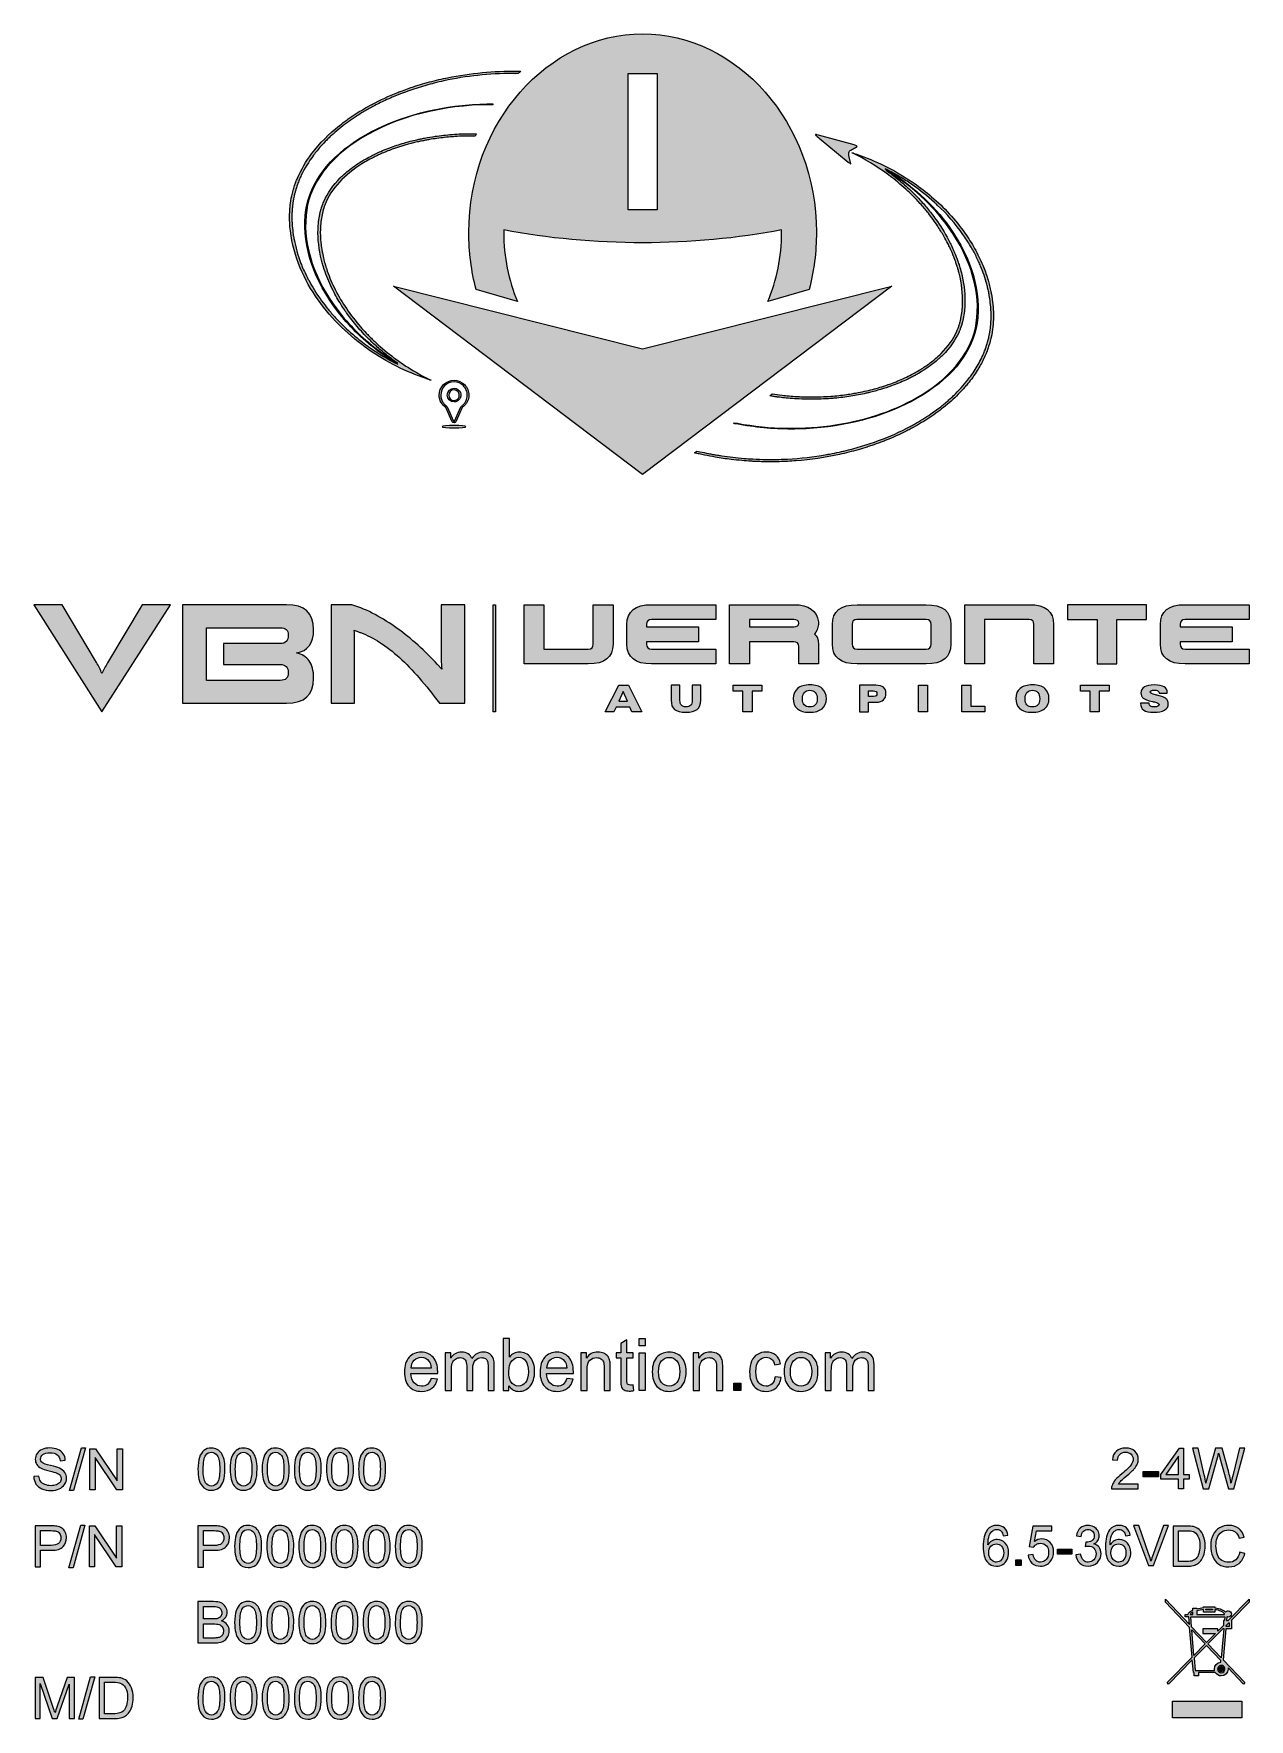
# Model space of a CAD drawing. Header units: millimetres. Extents: x 131.2 to 165.8, y -128.9 to -81.
import ezdxf

# ---------------------------------------------------------------- set-up
doc = ezdxf.new("R2010")
doc.units = ezdxf.units.MM
doc.header["$MEASUREMENT"] = 0
doc.layers.add('Capa 1', color=7, linetype='Continuous')

# ---------------------------------------------------------------- blocks, each defined once
blk = doc.blocks.new('block 2')
at = {"layer": 'Capa 1'}
h = blk.add_hatch(color=255, dxfattribs=at)
h.dxf.hatch_style = 2
edge = h.paths.add_edge_path()
edge.add_spline(control_points=[(162.622, -122.235), (162.622, -122.235), (162.622, -122.372), (162.622, -122.372), (162.622, -122.372), (161.858, -122.372), (161.858, -122.372), (161.857, -122.337), (161.862, -122.305), (161.875, -122.273), (161.894, -122.221), (161.925, -122.17), (161.968, -122.119), (162.011, -122.069), (162.073, -122.011), (162.154, -121.944), (162.279, -121.841), (162.364, -121.76), (162.408, -121.7), (162.452, -121.639), (162.475, -121.582), (162.475, -121.529), (162.475, -121.472), (162.454, -121.425), (162.414, -121.387), (162.374, -121.348), (162.322, -121.329), (162.257, -121.329), (162.189, -121.329), (162.134, -121.349), (162.093, -121.39), (162.052, -121.431), (162.031, -121.488), (162.031, -121.56), (162.031, -121.56), (161.885, -121.545), (161.885, -121.545), (161.895, -121.437), (161.933, -121.354), (161.998, -121.297), (162.063, -121.24), (162.15, -121.211), (162.26, -121.211), (162.371, -121.211), (162.459, -121.242), (162.523, -121.303), (162.588, -121.365), (162.62, -121.441), (162.62, -121.532), (162.62, -121.578), (162.611, -121.624), (162.592, -121.668), (162.573, -121.713), (162.542, -121.76), (162.498, -121.81), (162.454, -121.859), (162.381, -121.927), (162.279, -122.013), (162.194, -122.084), (162.139, -122.133), (162.115, -122.158), (162.091, -122.184), (162.071, -122.21), (162.055, -122.235), (162.055, -122.235), (162.622, -122.235), (162.622, -122.235)], knot_values=[0, 0, 0, 0, 1, 1, 1, 2, 2, 2, 3, 3, 3, 4, 4, 4, 5, 5, 5, 6, 6, 6, 7, 7, 7, 8, 8, 8, 9, 9, 9, 10, 10, 10, 11, 11, 11, 12, 12, 12, 13, 13, 13, 14, 14, 14, 15, 15, 15, 16, 16, 16, 17, 17, 17, 18, 18, 18, 19, 19, 19, 20, 20, 20, 21, 21, 21, 22, 22, 22, 22], degree=3, periodic=1)
h = blk.add_hatch(color=255, dxfattribs=at)
h.dxf.hatch_style = 2
h.paths.add_polyline_path([(163.767, -122.372), (163.767, -122.095), (163.265, -122.095), (163.265, -121.965), (163.793, -121.216), (163.909, -121.216), (163.909, -121.965), (164.065, -121.965), (164.065, -122.095), (163.909, -122.095), (163.909, -122.372)])
h.paths.add_polyline_path([(163.767, -121.965), (163.767, -121.444), (163.405, -121.965)])
h = blk.add_hatch(color=255, dxfattribs=at)
h.dxf.hatch_style = 2
edge = h.paths.add_edge_path()
edge.add_spline(control_points=[(164.469, -122.372), (164.469, -122.372), (164.162, -121.216), (164.162, -121.216), (164.162, -121.216), (164.319, -121.216), (164.319, -121.216), (164.319, -121.216), (164.495, -121.974), (164.495, -121.974), (164.514, -122.053), (164.53, -122.132), (164.544, -122.21), (164.574, -122.087), (164.591, -122.015), (164.596, -121.996), (164.596, -121.996), (164.816, -121.216), (164.816, -121.216), (164.816, -121.216), (165.001, -121.216), (165.001, -121.216), (165.001, -121.216), (165.166, -121.801), (165.166, -121.801), (165.208, -121.946), (165.237, -122.082), (165.256, -122.21), (165.271, -122.137), (165.29, -122.053), (165.314, -121.959), (165.314, -121.959), (165.495, -121.216), (165.495, -121.216), (165.495, -121.216), (165.649, -121.216), (165.649, -121.216), (165.649, -121.216), (165.332, -122.372), (165.332, -122.372), (165.332, -122.372), (165.184, -122.372), (165.184, -122.372), (165.184, -122.372), (164.941, -121.491), (164.941, -121.491), (164.92, -121.417), (164.908, -121.372), (164.904, -121.355), (164.892, -121.409), (164.881, -121.454), (164.87, -121.491), (164.87, -121.491), (164.625, -122.372), (164.625, -122.372), (164.625, -122.372), (164.469, -122.372), (164.469, -122.372)], knot_values=[0, 0, 0, 0, 1, 1, 1, 2, 2, 2, 3, 3, 3, 4, 4, 4, 5, 5, 5, 6, 6, 6, 7, 7, 7, 8, 8, 8, 9, 9, 9, 10, 10, 10, 11, 11, 11, 12, 12, 12, 13, 13, 13, 14, 14, 14, 15, 15, 15, 16, 16, 16, 17, 17, 17, 18, 18, 18, 19, 19, 19, 19], degree=3, periodic=1)
h = blk.add_hatch(color=255, dxfattribs=at)
h.dxf.hatch_style = 2
h.paths.add_polyline_path([(162.758, -122.025), (162.758, -121.882), (163.194, -121.882), (163.194, -122.025)])
at = {"layer": 'Capa 1', "lineweight": 0}
for points in [[(163.767, -122.372), (163.767, -122.095), (163.265, -122.095), (163.265, -121.965), (163.793, -121.216), (163.909, -121.216), (163.909, -121.965), (164.065, -121.965), (164.065, -122.095), (163.909, -122.095), (163.909, -122.372), (163.767, -122.372)], [(163.767, -121.965), (163.767, -121.444), (163.405, -121.965), (163.767, -121.965)], [(162.758, -122.025), (162.758, -121.882), (163.194, -121.882), (163.194, -122.025), (162.758, -122.025)]]:
    blk.add_lwpolyline(points, dxfattribs=at)
for points, knots in [([(162.622, -122.235), (162.622, -122.235), (162.622, -122.372), (162.622, -122.372), (162.622, -122.372), (161.858, -122.372), (161.858, -122.372), (161.857, -122.337), (161.862, -122.305), (161.875, -122.273), (161.894, -122.221), (161.925, -122.17), (161.968, -122.119), (162.011, -122.069), (162.073, -122.011), (162.154, -121.944), (162.279, -121.841), (162.364, -121.76), (162.408, -121.7), (162.452, -121.639), (162.475, -121.582), (162.475, -121.529), (162.475, -121.472), (162.454, -121.425), (162.414, -121.387), (162.374, -121.348), (162.322, -121.329), (162.257, -121.329), (162.189, -121.329), (162.134, -121.349), (162.093, -121.39), (162.052, -121.431), (162.031, -121.488), (162.031, -121.56), (162.031, -121.56), (161.885, -121.545), (161.885, -121.545), (161.895, -121.437), (161.933, -121.354), (161.998, -121.297), (162.063, -121.24), (162.15, -121.211), (162.26, -121.211), (162.371, -121.211), (162.459, -121.242), (162.523, -121.303), (162.588, -121.365), (162.62, -121.441), (162.62, -121.532), (162.62, -121.578), (162.611, -121.624), (162.592, -121.668), (162.573, -121.713), (162.542, -121.76), (162.498, -121.81), (162.454, -121.859), (162.381, -121.927), (162.279, -122.013), (162.194, -122.084), (162.139, -122.133), (162.115, -122.158), (162.091, -122.184), (162.071, -122.21), (162.055, -122.235), (162.055, -122.235), (162.622, -122.235), (162.622, -122.235)], [0, 0, 0, 0, 1, 1, 1, 2, 2, 2, 3, 3, 3, 4, 4, 4, 5, 5, 5, 6, 6, 6, 7, 7, 7, 8, 8, 8, 9, 9, 9, 10, 10, 10, 11, 11, 11, 12, 12, 12, 13, 13, 13, 14, 14, 14, 15, 15, 15, 16, 16, 16, 17, 17, 17, 18, 18, 18, 19, 19, 19, 20, 20, 20, 21, 21, 21, 22, 22, 22, 22]), ([(164.469, -122.372), (164.469, -122.372), (164.162, -121.216), (164.162, -121.216), (164.162, -121.216), (164.319, -121.216), (164.319, -121.216), (164.319, -121.216), (164.495, -121.974), (164.495, -121.974), (164.514, -122.053), (164.53, -122.132), (164.544, -122.21), (164.574, -122.087), (164.591, -122.015), (164.596, -121.996), (164.596, -121.996), (164.816, -121.216), (164.816, -121.216), (164.816, -121.216), (165.001, -121.216), (165.001, -121.216), (165.001, -121.216), (165.166, -121.801), (165.166, -121.801), (165.208, -121.946), (165.237, -122.082), (165.256, -122.21), (165.271, -122.137), (165.29, -122.053), (165.314, -121.959), (165.314, -121.959), (165.495, -121.216), (165.495, -121.216), (165.495, -121.216), (165.649, -121.216), (165.649, -121.216), (165.649, -121.216), (165.332, -122.372), (165.332, -122.372), (165.332, -122.372), (165.184, -122.372), (165.184, -122.372), (165.184, -122.372), (164.941, -121.491), (164.941, -121.491), (164.92, -121.417), (164.908, -121.372), (164.904, -121.355), (164.892, -121.409), (164.881, -121.454), (164.87, -121.491), (164.87, -121.491), (164.625, -122.372), (164.625, -122.372), (164.625, -122.372), (164.469, -122.372), (164.469, -122.372)], [0, 0, 0, 0, 1, 1, 1, 2, 2, 2, 3, 3, 3, 4, 4, 4, 5, 5, 5, 6, 6, 6, 7, 7, 7, 8, 8, 8, 9, 9, 9, 10, 10, 10, 11, 11, 11, 12, 12, 12, 13, 13, 13, 14, 14, 14, 15, 15, 15, 16, 16, 16, 17, 17, 17, 18, 18, 18, 19, 19, 19, 19])]:
    blk.add_open_spline(points, degree=3, knots=knots, dxfattribs=at)
blk = doc.blocks.new('block 3')
at = {"layer": 'Capa 1'}
h = blk.add_hatch(color=255, dxfattribs=at)
h.dxf.hatch_style = 2
h.paths.add_polyline_path([(144.353, -100.279), (144.286, -100.279), (144.286, -97.233), (144.353, -97.233)])
at = {"layer": 'Capa 1', "lineweight": 0}
blk.add_lwpolyline([(144.353, -100.279), (144.286, -100.279), (144.286, -97.233), (144.353, -97.233), (144.353, -100.279)], dxfattribs=at)

msp = doc.modelspace()

# ---------------------------------------------------------------- hatches: boundary and pattern name
at = {"layer": 'Capa 1'}
h = msp.add_hatch(color=255, dxfattribs=at)
h.dxf.hatch_style = 2
edge = h.paths.add_edge_path()
edge.add_spline(control_points=[(148.532, -81), (145.837, -81.013), (143.592, -83.535), (143.592, -86.644), (143.592, -87.209), (143.664, -87.753), (143.798, -88.268), (143.798, -88.268), (144.973, -88.609), (144.973, -88.609), (144.723, -88.015), (144.583, -87.348), (144.583, -86.644), (144.583, -86.621), (144.583, -86.598), (144.583, -86.575), (145.808, -86.82), (147.206, -86.943), (148.532, -86.943), (149.859, -86.943), (151.257, -86.82), (152.481, -86.575), (152.481, -86.598), (152.482, -86.621), (152.482, -86.644), (152.482, -87.348), (152.342, -88.015), (152.091, -88.609), (152.091, -88.609), (153.267, -88.268), (153.267, -88.268), (153.401, -87.753), (153.472, -87.209), (153.472, -86.644), (153.472, -83.535), (151.227, -81.013), (148.532, -81)], knot_values=[0, 0, 0, 0, 1, 1, 1, 2, 2, 2, 3, 3, 3, 4, 4, 4, 5, 5, 5, 6, 6, 6, 7, 7, 7, 8, 8, 8, 9, 9, 9, 10, 10, 10, 11, 11, 11, 12, 12, 12, 12], degree=3, periodic=1)
h.paths.add_polyline_path([(148.946, -86.006), (148.532, -86.006), (148.119, -86.006), (148.119, -82.134), (148.532, -82.134), (148.946, -82.134)])
h = msp.add_hatch(color=255, dxfattribs=at)
h.dxf.hatch_style = 2
edge = h.paths.add_edge_path()
edge.add_spline(control_points=[(144.835, -82.065), (144.171, -82.065), (143.511, -82.136), (142.868, -82.276), (142.78, -82.295), (142.692, -82.316), (142.605, -82.338), (142.518, -82.36), (142.431, -82.383), (142.344, -82.408), (142.257, -82.432), (142.171, -82.459), (142.085, -82.486), (141.956, -82.527), (141.828, -82.572), (141.702, -82.62), (141.66, -82.636), (141.617, -82.651), (141.575, -82.668), (141.324, -82.768), (141.076, -82.882), (140.835, -83.01), (140.674, -83.096), (140.517, -83.188), (140.363, -83.289), (140.324, -83.313), (140.286, -83.339), (140.248, -83.365), (140.21, -83.391), (140.172, -83.417), (140.135, -83.444), (140.06, -83.499), (139.986, -83.554), (139.914, -83.612), (139.624, -83.844), (139.353, -84.109), (139.123, -84.417), (138.965, -84.629), (138.826, -84.861), (138.72, -85.11), (138.712, -85.127), (138.705, -85.144), (138.698, -85.161), (138.685, -85.196), (138.671, -85.231), (138.659, -85.265), (138.653, -85.283), (138.646, -85.3), (138.641, -85.318), (138.625, -85.365), (138.61, -85.412), (138.597, -85.46), (138.584, -85.508), (138.571, -85.556), (138.561, -85.605), (138.561, -85.605), (138.545, -85.678), (138.545, -85.678), (138.545, -85.678), (138.532, -85.752), (138.532, -85.752), (138.52, -85.825), (138.512, -85.9), (138.506, -85.973), (138.504, -85.997), (138.503, -86.021), (138.501, -86.044), (138.5, -86.071), (138.499, -86.099), (138.498, -86.126), (138.494, -86.288), (138.502, -86.449), (138.52, -86.606), (138.563, -86.974), (138.662, -87.325), (138.798, -87.653), (138.935, -87.981), (139.108, -88.286), (139.308, -88.568), (139.706, -89.132), (140.203, -89.604), (140.75, -89.986), (141.256, -90.337), (141.806, -90.61), (142.376, -90.806), (142.424, -90.822), (142.473, -90.838), (142.522, -90.854), (142.476, -90.832), (142.43, -90.809), (142.385, -90.785), (142.384, -90.785), (142.384, -90.785), (142.383, -90.785), (142.382, -90.784), (142.382, -90.784), (142.381, -90.783), (142.355, -90.77), (142.329, -90.756), (142.304, -90.743), (142.232, -90.704), (142.161, -90.665), (142.091, -90.625), (141.704, -90.4), (141.344, -90.139), (141.018, -89.845), (140.998, -89.827), (140.979, -89.81), (140.959, -89.792), (140.949, -89.782), (140.939, -89.773), (140.929, -89.764), (140.9, -89.736), (140.872, -89.709), (140.843, -89.681), (140.814, -89.653), (140.786, -89.625), (140.758, -89.597), (140.731, -89.569), (140.703, -89.54), (140.676, -89.511), (140.621, -89.454), (140.568, -89.395), (140.516, -89.336), (140.231, -89.008), (139.985, -88.651), (139.794, -88.273), (139.707, -88.101), (139.632, -87.926), (139.569, -87.747), (139.551, -87.694), (139.533, -87.64), (139.517, -87.587), (139.501, -87.533), (139.486, -87.479), (139.472, -87.425), (139.456, -87.36), (139.441, -87.295), (139.429, -87.229), (139.422, -87.197), (139.417, -87.164), (139.411, -87.131), (139.401, -87.067), (139.392, -87.001), (139.386, -86.937), (139.373, -86.811), (139.368, -86.686), (139.372, -86.562), (139.377, -86.421), (139.393, -86.283), (139.42, -86.149), (139.434, -86.081), (139.449, -86.02), (139.469, -85.96), (139.469, -85.96), (139.484, -85.914), (139.484, -85.914), (139.484, -85.914), (139.501, -85.87), (139.501, -85.87), (139.511, -85.84), (139.525, -85.811), (139.537, -85.782), (139.639, -85.548), (139.797, -85.335), (139.986, -85.146), (140.176, -84.956), (140.4, -84.79), (140.642, -84.647), (140.703, -84.612), (140.765, -84.577), (140.828, -84.544), (140.851, -84.532), (140.875, -84.52), (140.899, -84.508), (140.92, -84.497), (140.94, -84.487), (140.961, -84.477), (141.003, -84.456), (141.046, -84.437), (141.089, -84.418), (141.196, -84.37), (141.306, -84.326), (141.417, -84.286), (141.651, -84.2), (141.892, -84.131), (142.136, -84.076), (142.171, -84.068), (142.206, -84.061), (142.241, -84.054), (142.281, -84.045), (142.322, -84.037), (142.362, -84.03), (142.398, -84.023), (142.434, -84.016), (142.47, -84.01), (142.542, -83.998), (142.614, -83.987), (142.687, -83.977), (142.831, -83.957), (142.977, -83.941), (143.122, -83.93), (143.168, -83.927), (143.213, -83.924), (143.259, -83.921), (143.35, -83.916), (143.44, -83.913), (143.531, -83.911), (143.576, -83.91), (143.621, -83.91), (143.666, -83.91), (143.666, -83.91), (143.669, -83.91), (143.669, -83.91), (143.704, -83.91), (143.739, -83.91), (143.774, -83.911), (143.784, -83.889), (143.794, -83.867), (143.805, -83.845), (143.78, -83.844), (143.756, -83.844), (143.732, -83.844), (143.71, -83.844), (143.688, -83.843), (143.666, -83.843), (143.482, -83.843), (143.297, -83.85), (143.117, -83.864), (142.953, -83.877), (142.791, -83.894), (142.633, -83.917), (142.53, -83.932), (142.429, -83.949), (142.33, -83.968), (142.293, -83.975), (142.257, -83.982), (142.221, -83.99), (142.185, -83.997), (142.149, -84.005), (142.113, -84.013), (142.051, -84.027), (141.99, -84.042), (141.929, -84.058), (141.885, -84.069), (141.841, -84.081), (141.798, -84.093), (141.729, -84.112), (141.661, -84.133), (141.594, -84.155), (141.526, -84.176), (141.46, -84.199), (141.394, -84.223), (141.359, -84.235), (141.325, -84.249), (141.29, -84.262), (141.222, -84.289), (141.154, -84.317), (141.087, -84.346), (140.986, -84.39), (140.889, -84.437), (140.794, -84.487), (140.731, -84.52), (140.669, -84.554), (140.608, -84.59), (140.463, -84.675), (140.328, -84.767), (140.205, -84.864), (140.15, -84.907), (140.098, -84.951), (140.048, -84.996), (140.022, -85.018), (139.998, -85.041), (139.974, -85.064), (139.962, -85.076), (139.95, -85.087), (139.939, -85.099), (139.732, -85.306), (139.576, -85.527), (139.476, -85.756), (139.472, -85.764), (139.469, -85.771), (139.466, -85.779), (139.456, -85.801), (139.446, -85.823), (139.438, -85.847), (139.438, -85.847), (139.421, -85.891), (139.421, -85.891), (139.421, -85.891), (139.421, -85.892), (139.421, -85.892), (139.421, -85.892), (139.42, -85.894), (139.42, -85.894), (139.42, -85.894), (139.42, -85.894), (139.42, -85.894), (139.42, -85.894), (139.406, -85.939), (139.406, -85.939), (139.402, -85.952), (139.397, -85.965), (139.394, -85.978), (139.39, -85.991), (139.387, -86.004), (139.383, -86.016), (139.38, -86.027), (139.378, -86.036), (139.375, -86.046), (139.372, -86.06), (139.368, -86.074), (139.365, -86.088), (139.361, -86.105), (139.358, -86.121), (139.355, -86.136), (139.327, -86.271), (139.311, -86.413), (139.306, -86.56), (139.297, -86.841), (139.331, -87.138), (139.407, -87.441), (139.419, -87.488), (139.432, -87.535), (139.446, -87.582), (139.464, -87.643), (139.484, -87.704), (139.505, -87.766), (139.568, -87.946), (139.645, -88.126), (139.734, -88.303), (139.803, -88.439), (139.879, -88.573), (139.962, -88.704), (139.994, -88.757), (140.029, -88.809), (140.064, -88.86), (140.082, -88.887), (140.1, -88.913), (140.119, -88.939), (140.155, -88.99), (140.191, -89.04), (140.23, -89.09), (140.277, -89.153), (140.327, -89.216), (140.379, -89.278), (140.481, -89.401), (140.59, -89.521), (140.706, -89.639), (140.763, -89.697), (140.823, -89.755), (140.884, -89.813), (140.978, -89.901), (141.075, -89.986), (141.175, -90.069), (141.227, -90.112), (141.28, -90.154), (141.333, -90.196), (141.408, -90.253), (141.483, -90.309), (141.56, -90.363), (141.297, -90.204), (141.047, -90.028), (140.813, -89.837), (140.813, -89.837), (140.812, -89.836), (140.811, -89.835), (140.407, -89.505), (140.052, -89.129), (139.762, -88.722), (139.133, -87.836), (138.856, -86.873), (138.983, -86.01), (139.096, -85.244), (139.643, -84.523), (140.526, -83.979), (141.543, -83.352), (142.846, -83.025), (144.192, -83.018), (144.218, -83.018), (144.245, -83.018), (144.272, -83.018), (144.276, -83.011), (144.281, -83.004), (144.286, -82.997), (144.259, -82.997), (144.233, -82.997), (144.206, -82.997), (143.936, -82.998), (143.667, -83.013), (143.399, -83.04), (142.306, -83.152), (141.309, -83.471), (140.514, -83.96), (139.626, -84.508), (139.075, -85.235), (138.961, -86.007), (138.833, -86.875), (139.111, -87.844), (139.744, -88.735), (140.04, -89.152), (140.403, -89.534), (140.819, -89.871), (140.819, -89.871), (140.82, -89.872), (140.821, -89.872), (141.055, -90.062), (141.306, -90.238), (141.57, -90.396), (141.299, -90.259), (141.038, -90.104), (140.788, -89.931), (140.747, -89.903), (140.707, -89.874), (140.667, -89.844), (140.602, -89.797), (140.539, -89.749), (140.477, -89.699), (140.309, -89.566), (140.151, -89.427), (140.002, -89.28), (139.912, -89.193), (139.826, -89.103), (139.744, -89.01), (139.743, -89.01), (139.743, -89.01), (139.743, -89.01), (139.673, -88.931), (139.605, -88.851), (139.541, -88.769), (139.478, -88.691), (139.419, -88.611), (139.362, -88.53), (139.243, -88.362), (139.136, -88.188), (139.042, -88.011), (139.025, -87.98), (139.009, -87.949), (138.993, -87.917), (138.993, -87.917), (138.993, -87.917), (138.993, -87.917), (138.973, -87.879), (138.955, -87.84), (138.937, -87.802), (138.91, -87.744), (138.884, -87.686), (138.859, -87.628), (138.851, -87.607), (138.842, -87.585), (138.834, -87.564), (138.825, -87.543), (138.817, -87.521), (138.809, -87.5), (138.728, -87.285), (138.667, -87.069), (138.626, -86.855), (138.617, -86.812), (138.61, -86.769), (138.603, -86.727), (138.597, -86.684), (138.591, -86.641), (138.586, -86.599), (138.564, -86.414), (138.559, -86.228), (138.568, -86.047), (138.569, -86.023), (138.571, -86), (138.572, -85.976), (138.572, -85.972), (138.573, -85.968), (138.573, -85.965), (138.575, -85.949), (138.576, -85.935), (138.577, -85.92), (138.58, -85.893), (138.583, -85.866), (138.587, -85.84), (138.588, -85.825), (138.591, -85.81), (138.593, -85.795), (138.595, -85.784), (138.596, -85.773), (138.598, -85.763), (138.598, -85.763), (138.61, -85.691), (138.61, -85.691), (138.61, -85.691), (138.626, -85.618), (138.626, -85.618), (138.632, -85.588), (138.639, -85.559), (138.647, -85.529), (138.65, -85.519), (138.653, -85.508), (138.655, -85.498), (138.655, -85.498), (138.656, -85.497), (138.656, -85.497), (138.656, -85.497), (138.661, -85.478), (138.661, -85.478), (138.679, -85.413), (138.7, -85.347), (138.723, -85.283), (138.739, -85.239), (138.756, -85.196), (138.774, -85.153), (138.792, -85.11), (138.811, -85.067), (138.831, -85.024), (138.923, -84.832), (139.038, -84.642), (139.176, -84.457), (139.242, -84.369), (139.313, -84.282), (139.388, -84.198), (139.441, -84.138), (139.497, -84.08), (139.554, -84.023), (139.583, -83.994), (139.612, -83.965), (139.642, -83.936), (139.672, -83.908), (139.702, -83.88), (139.734, -83.852), (139.805, -83.788), (139.878, -83.725), (139.955, -83.664), (139.955, -83.664), (139.955, -83.664), (139.955, -83.664), (140.093, -83.554), (140.239, -83.449), (140.391, -83.35), (140.391, -83.349), (140.392, -83.349), (140.392, -83.349), (140.458, -83.306), (140.526, -83.263), (140.595, -83.223), (140.683, -83.169), (140.774, -83.118), (140.866, -83.069), (140.979, -83.009), (141.096, -82.951), (141.214, -82.896), (141.281, -82.865), (141.349, -82.835), (141.417, -82.806), (141.721, -82.676), (142.04, -82.564), (142.372, -82.47), (142.45, -82.447), (142.53, -82.426), (142.61, -82.405), (142.7, -82.383), (142.791, -82.361), (142.882, -82.341), (143.521, -82.202), (144.178, -82.131), (144.835, -82.131), (144.835, -82.131), (144.905, -82.131), (144.905, -82.131), (144.905, -82.131), (144.904, -82.132), (144.904, -82.132), (144.935, -82.132), (144.966, -82.132), (144.997, -82.133), (145.019, -82.111), (145.041, -82.089), (145.063, -82.068), (145.063, -82.068), (145.064, -82.068), (145.064, -82.068), (145.04, -82.067), (145.016, -82.067), (144.992, -82.066), (144.939, -82.065), (144.887, -82.065), (144.835, -82.065)], knot_values=[0, 0, 0, 0, 1, 1, 1, 2, 2, 2, 3, 3, 3, 4, 4, 4, 5, 5, 5, 6, 6, 6, 7, 7, 7, 8, 8, 8, 9, 9, 9, 10, 10, 10, 11, 11, 11, 12, 12, 12, 13, 13, 13, 14, 14, 14, 15, 15, 15, 16, 16, 16, 17, 17, 17, 18, 18, 18, 19, 19, 19, 20, 20, 20, 21, 21, 21, 22, 22, 22, 23, 23, 23, 24, 24, 24, 25, 25, 25, 26, 26, 26, 27, 27, 27, 28, 28, 28, 29, 29, 29, 30, 30, 30, 31, 31, 31, 32, 32, 32, 33, 33, 33, 34, 34, 34, 35, 35, 35, 36, 36, 36, 37, 37, 37, 38, 38, 38, 39, 39, 39, 40, 40, 40, 41, 41, 41, 42, 42, 42, 43, 43, 43, 44, 44, 44, 45, 45, 45, 46, 46, 46, 47, 47, 47, 48, 48, 48, 49, 49, 49, 50, 50, 50, 51, 51, 51, 52, 52, 52, 53, 53, 53, 54, 54, 54, 55, 55, 55, 56, 56, 56, 57, 57, 57, 58, 58, 58, 59, 59, 59, 60, 60, 60, 61, 61, 61, 62, 62, 62, 63, 63, 63, 64, 64, 64, 65, 65, 65, 66, 66, 66, 67, 67, 67, 68, 68, 68, 69, 69, 69, 70, 70, 70, 71, 71, 71, 72, 72, 72, 73, 73, 73, 74, 74, 74, 75, 75, 75, 76, 76, 76, 77, 77, 77, 78, 78, 78, 79, 79, 79, 80, 80, 80, 81, 81, 81, 82, 82, 82, 83, 83, 83, 84, 84, 84, 85, 85, 85, 86, 86, 86, 87, 87, 87, 88, 88, 88, 89, 89, 89, 90, 90, 90, 91, 91, 91, 92, 92, 92, 93, 93, 93, 94, 94, 94, 95, 95, 95, 96, 96, 96, 97, 97, 97, 98, 98, 98, 99, 99, 99, 100, 100, 100, 101, 101, 101, 102, 102, 102, 103, 103, 103, 104, 104, 104, 105, 105, 105, 106, 106, 106, 107, 107, 107, 108, 108, 108, 109, 109, 109, 110, 110, 110, 111, 111, 111, 112, 112, 112, 113, 113, 113, 114, 114, 114, 115, 115, 115, 116, 116, 116, 117, 117, 117, 118, 118, 118, 119, 119, 119, 120, 120, 120, 121, 121, 121, 122, 122, 122, 123, 123, 123, 124, 124, 124, 125, 125, 125, 126, 126, 126, 127, 127, 127, 128, 128, 128, 129, 129, 129, 130, 130, 130, 131, 131, 131, 132, 132, 132, 133, 133, 133, 134, 134, 134, 135, 135, 135, 136, 136, 136, 137, 137, 137, 138, 138, 138, 139, 139, 139, 140, 140, 140, 141, 141, 141, 142, 142, 142, 143, 143, 143, 144, 144, 144, 145, 145, 145, 146, 146, 146, 147, 147, 147, 148, 148, 148, 149, 149, 149, 150, 150, 150, 151, 151, 151, 152, 152, 152, 153, 153, 153, 154, 154, 154, 155, 155, 155, 156, 156, 156, 157, 157, 157, 158, 158, 158, 159, 159, 159, 160, 160, 160, 161, 161, 161, 162, 162, 162, 163, 163, 163, 164, 164, 164, 165, 165, 165, 166, 166, 166, 167, 167, 167, 168, 168, 168, 169, 169, 169, 170, 170, 170, 171, 171, 171, 172, 172, 172, 173, 173, 173, 174, 174, 174, 175, 175, 175, 176, 176, 176, 177, 177, 177, 178, 178, 178, 179, 179, 179, 180, 180, 180, 181, 181, 181, 182, 182, 182, 183, 183, 183, 184, 184, 184, 185, 185, 185, 186, 186, 186, 187, 187, 187, 188, 188, 188, 189, 189, 189, 190, 190, 190, 191, 191, 191, 192, 192, 192, 193, 193, 193, 194, 194, 194, 194], degree=3, periodic=1)
h = msp.add_hatch(color=255, dxfattribs=at)
h.dxf.hatch_style = 2
edge = h.paths.add_edge_path()
edge.add_spline(control_points=[(154.453, -84.697), (154.424, -84.685), (154.39, -84.666), (154.37, -84.649), (154.37, -84.649), (153.554, -83.971), (153.554, -83.971), (153.554, -83.971), (153.527, -83.948), (153.527, -83.948), (153.527, -83.948), (153.492, -83.919), (153.492, -83.919), (153.492, -83.919), (153.491, -83.919), (153.491, -83.919), (153.491, -83.919), (153.464, -83.896), (153.464, -83.896), (153.459, -83.892), (153.455, -83.888), (153.452, -83.885), (153.45, -83.882), (153.448, -83.88), (153.447, -83.878), (153.443, -83.87), (153.447, -83.866), (153.459, -83.867), (153.463, -83.867), (153.468, -83.868), (153.473, -83.869), (153.473, -83.869), (153.482, -83.872), (153.482, -83.872), (153.482, -83.872), (153.521, -83.883), (153.521, -83.883), (153.521, -83.883), (153.528, -83.884), (153.528, -83.884), (153.528, -83.884), (154.547, -84.161), (154.547, -84.161), (154.571, -84.169), (154.605, -84.186), (154.632, -84.203), (154.632, -84.203), (154.449, -84.309), (154.449, -84.309), (154.439, -84.314), (154.431, -84.322), (154.424, -84.33), (154.418, -84.338), (154.412, -84.345), (154.407, -84.354), (154.405, -84.357), (154.404, -84.361), (154.402, -84.365), (154.4, -84.37), (154.398, -84.375), (154.396, -84.381), (154.396, -84.382), (154.395, -84.384), (154.395, -84.385), (154.392, -84.396), (154.389, -84.408), (154.39, -84.42), (154.389, -84.434), (154.39, -84.449), (154.394, -84.462), (154.394, -84.462), (154.453, -84.697), (154.453, -84.697)], knot_values=[0, 0, 0, 0, 1, 1, 1, 2, 2, 2, 3, 3, 3, 4, 4, 4, 5, 5, 5, 6, 6, 6, 7, 7, 7, 8, 8, 8, 9, 9, 9, 10, 10, 10, 11, 11, 11, 12, 12, 12, 13, 13, 13, 14, 14, 14, 15, 15, 15, 16, 16, 16, 17, 17, 17, 18, 18, 18, 19, 19, 19, 20, 20, 20, 21, 21, 21, 22, 22, 22, 23, 23, 23, 24, 24, 24, 24], degree=3, periodic=1)
h = msp.add_hatch(color=255, dxfattribs=at)
h.dxf.hatch_style = 2
edge = h.paths.add_edge_path()
edge.add_spline(control_points=[(158.48, -88.631), (158.467, -88.516), (158.448, -88.402), (158.424, -88.291), (158.412, -88.235), (158.399, -88.179), (158.384, -88.125), (158.37, -88.07), (158.355, -88.016), (158.338, -87.962), (158.299, -87.832), (158.253, -87.706), (158.202, -87.584), (158.133, -87.419), (158.056, -87.261), (157.97, -87.109), (157.928, -87.032), (157.883, -86.958), (157.837, -86.884), (157.79, -86.811), (157.742, -86.739), (157.693, -86.669), (157.419, -86.281), (157.098, -85.937), (156.746, -85.635), (156.587, -85.498), (156.421, -85.37), (156.249, -85.251), (156.215, -85.227), (156.181, -85.204), (156.146, -85.181), (155.668, -84.862), (155.153, -84.612), (154.62, -84.429), (154.62, -84.429), (154.619, -84.429), (154.619, -84.429), (154.572, -84.413), (154.526, -84.397), (154.479, -84.383), (154.525, -84.405), (154.571, -84.428), (154.617, -84.452), (154.618, -84.452), (154.618, -84.453), (154.619, -84.453), (154.971, -84.634), (155.304, -84.846), (155.614, -85.084), (155.772, -85.207), (155.925, -85.336), (156.071, -85.472), (156.158, -85.554), (156.243, -85.638), (156.324, -85.725), (156.406, -85.811), (156.485, -85.9), (156.561, -85.991), (156.592, -86.029), (156.623, -86.067), (156.654, -86.106), (156.654, -86.106), (156.654, -86.106), (156.654, -86.106), (156.746, -86.222), (156.832, -86.341), (156.913, -86.462), (156.978, -86.56), (157.039, -86.659), (157.096, -86.76), (157.135, -86.827), (157.171, -86.895), (157.206, -86.964), (157.228, -87.008), (157.25, -87.052), (157.27, -87.096), (157.28, -87.117), (157.29, -87.138), (157.299, -87.159), (157.312, -87.188), (157.325, -87.217), (157.337, -87.247), (157.345, -87.265), (157.353, -87.284), (157.36, -87.303), (157.362, -87.308), (157.364, -87.314), (157.367, -87.319), (157.37, -87.326), (157.372, -87.332), (157.375, -87.34), (157.382, -87.359), (157.39, -87.379), (157.397, -87.398), (157.409, -87.428), (157.42, -87.459), (157.43, -87.489), (157.442, -87.524), (157.454, -87.558), (157.465, -87.592), (157.466, -87.596), (157.467, -87.6), (157.468, -87.604), (157.478, -87.633), (157.487, -87.663), (157.496, -87.693), (157.497, -87.697), (157.498, -87.701), (157.499, -87.704), (157.509, -87.74), (157.519, -87.776), (157.528, -87.812), (157.601, -88.101), (157.637, -88.393), (157.627, -88.675), (157.623, -88.816), (157.607, -88.954), (157.58, -89.088), (157.572, -89.122), (157.565, -89.154), (157.557, -89.185), (157.55, -89.216), (157.541, -89.246), (157.531, -89.277), (157.531, -89.277), (157.521, -89.308), (157.521, -89.308), (157.521, -89.308), (157.517, -89.322), (157.517, -89.322), (157.517, -89.322), (157.5, -89.367), (157.5, -89.367), (157.489, -89.396), (157.476, -89.426), (157.463, -89.455), (157.361, -89.688), (157.203, -89.901), (157.014, -90.091), (156.966, -90.138), (156.917, -90.184), (156.865, -90.229), (156.788, -90.295), (156.707, -90.359), (156.622, -90.419), (156.537, -90.479), (156.449, -90.536), (156.358, -90.59), (156.351, -90.594), (156.343, -90.598), (156.335, -90.603), (156.281, -90.633), (156.228, -90.664), (156.173, -90.692), (156.11, -90.725), (156.046, -90.757), (155.981, -90.787), (155.852, -90.847), (155.719, -90.901), (155.583, -90.951), (155.558, -90.96), (155.532, -90.969), (155.507, -90.978), (155.43, -91.005), (155.353, -91.03), (155.275, -91.053), (155.224, -91.068), (155.173, -91.082), (155.122, -91.097), (154.97, -91.138), (154.815, -91.173), (154.659, -91.203), (154.61, -91.212), (154.562, -91.221), (154.513, -91.229), (154.452, -91.24), (154.391, -91.249), (154.33, -91.258), (154.18, -91.279), (154.029, -91.295), (153.878, -91.307), (153.695, -91.32), (153.514, -91.327), (153.331, -91.327), (153.286, -91.327), (153.24, -91.326), (153.195, -91.326), (153.195, -91.326), (153.187, -91.326), (153.187, -91.326), (153.149, -91.325), (153.11, -91.324), (153.072, -91.322), (153.017, -91.32), (152.963, -91.318), (152.908, -91.315), (152.77, -91.307), (152.632, -91.295), (152.494, -91.279), (152.402, -91.269), (152.31, -91.256), (152.218, -91.243), (152.218, -91.243), (152.218, -91.243), (152.218, -91.243), (152.218, -91.243), (152.145, -91.299), (152.145, -91.299), (152.175, -91.303), (152.206, -91.308), (152.236, -91.313), (152.272, -91.318), (152.307, -91.323), (152.342, -91.328), (152.346, -91.328), (152.35, -91.329), (152.353, -91.329), (152.375, -91.332), (152.396, -91.334), (152.418, -91.337), (152.482, -91.345), (152.546, -91.352), (152.611, -91.358), (152.631, -91.361), (152.651, -91.362), (152.671, -91.364), (152.75, -91.371), (152.83, -91.377), (152.91, -91.381), (153.006, -91.387), (153.102, -91.39), (153.198, -91.392), (153.242, -91.393), (153.287, -91.393), (153.331, -91.393), (153.377, -91.393), (153.423, -91.393), (153.469, -91.392), (153.561, -91.39), (153.654, -91.387), (153.746, -91.382), (153.791, -91.38), (153.837, -91.377), (153.883, -91.373), (153.921, -91.37), (153.959, -91.367), (153.998, -91.363), (154.074, -91.356), (154.15, -91.348), (154.226, -91.339), (154.301, -91.33), (154.376, -91.319), (154.45, -91.307), (154.597, -91.284), (154.743, -91.256), (154.885, -91.224), (154.917, -91.217), (154.948, -91.21), (154.979, -91.202), (155.195, -91.149), (155.404, -91.086), (155.606, -91.013), (155.676, -90.988), (155.744, -90.962), (155.812, -90.934), (155.812, -90.934), (155.812, -90.934), (155.812, -90.934), (155.88, -90.906), (155.947, -90.877), (156.012, -90.846), (156.012, -90.846), (156.012, -90.846), (156.012, -90.846), (156.037, -90.834), (156.062, -90.823), (156.086, -90.811), (156.126, -90.791), (156.166, -90.771), (156.205, -90.751), (156.237, -90.734), (156.268, -90.717), (156.3, -90.7), (156.3, -90.7), (156.3, -90.7), (156.3, -90.7), (156.331, -90.682), (156.362, -90.664), (156.392, -90.647), (156.481, -90.594), (156.565, -90.54), (156.646, -90.483), (156.727, -90.427), (156.803, -90.368), (156.875, -90.308), (156.875, -90.308), (156.875, -90.307), (156.876, -90.307), (156.902, -90.285), (156.927, -90.263), (156.952, -90.241), (156.99, -90.207), (157.026, -90.172), (157.061, -90.138), (157.268, -89.93), (157.424, -89.709), (157.525, -89.481), (157.525, -89.481), (157.533, -89.461), (157.533, -89.461), (157.538, -89.449), (157.543, -89.438), (157.548, -89.426), (157.548, -89.426), (157.548, -89.426), (157.548, -89.426), (157.553, -89.414), (157.558, -89.403), (157.562, -89.391), (157.562, -89.391), (157.562, -89.39), (157.562, -89.39), (157.562, -89.39), (157.579, -89.345), (157.579, -89.345), (157.579, -89.345), (157.579, -89.344), (157.579, -89.344), (157.579, -89.344), (157.58, -89.342), (157.58, -89.342), (157.58, -89.342), (157.594, -89.298), (157.594, -89.298), (157.594, -89.298), (157.594, -89.297), (157.594, -89.297), (157.595, -89.295), (157.596, -89.293), (157.596, -89.291), (157.599, -89.281), (157.603, -89.271), (157.606, -89.261), (157.607, -89.258), (157.607, -89.254), (157.608, -89.251), (157.611, -89.243), (157.613, -89.235), (157.615, -89.227), (157.617, -89.219), (157.619, -89.211), (157.621, -89.203), (157.623, -89.196), (157.625, -89.19), (157.627, -89.183), (157.63, -89.171), (157.632, -89.158), (157.635, -89.146), (157.639, -89.131), (157.642, -89.116), (157.645, -89.101), (157.673, -88.964), (157.689, -88.821), (157.694, -88.677), (157.695, -88.648), (157.695, -88.619), (157.695, -88.589), (157.696, -88.335), (157.661, -88.068), (157.592, -87.796), (157.583, -87.76), (157.573, -87.724), (157.563, -87.688), (157.556, -87.664), (157.549, -87.64), (157.542, -87.616), (157.541, -87.613), (157.54, -87.61), (157.539, -87.607), (157.535, -87.592), (157.53, -87.577), (157.525, -87.562), (157.518, -87.54), (157.51, -87.517), (157.503, -87.495), (157.489, -87.455), (157.475, -87.416), (157.46, -87.377), (157.453, -87.357), (157.445, -87.337), (157.437, -87.317), (157.434, -87.309), (157.431, -87.301), (157.428, -87.293), (157.427, -87.292), (157.427, -87.291), (157.426, -87.289), (157.415, -87.261), (157.404, -87.233), (157.391, -87.205), (157.379, -87.176), (157.366, -87.146), (157.352, -87.116), (157.339, -87.086), (157.325, -87.056), (157.31, -87.025), (157.296, -86.995), (157.281, -86.965), (157.265, -86.934), (157.162, -86.73), (157.044, -86.531), (156.909, -86.338), (156.865, -86.273), (156.819, -86.21), (156.771, -86.147), (156.699, -86.052), (156.623, -85.959), (156.543, -85.867), (156.502, -85.82), (156.46, -85.773), (156.416, -85.727), (156.321, -85.623), (156.221, -85.523), (156.116, -85.424), (155.99, -85.307), (155.86, -85.194), (155.724, -85.086), (155.632, -85.013), (155.538, -84.943), (155.441, -84.874), (156.161, -85.309), (156.781, -85.872), (157.238, -86.515), (157.867, -87.401), (158.144, -88.364), (158.017, -89.227), (157.904, -89.993), (157.356, -90.714), (156.475, -91.258), (155.059, -92.13), (153.09, -92.422), (151.226, -92.077), (151.196, -92.072), (151.167, -92.067), (151.138, -92.061), (151.138, -92.061), (151.113, -92.079), (151.113, -92.079), (151.143, -92.085), (151.172, -92.091), (151.202, -92.096), (151.711, -92.192), (152.232, -92.24), (152.753, -92.24), (153.036, -92.24), (153.32, -92.226), (153.601, -92.197), (154.694, -92.085), (155.691, -91.767), (156.486, -91.276), (157.374, -90.729), (157.925, -90.003), (158.039, -89.231), (158.167, -88.361), (157.889, -87.392), (157.256, -86.502), (156.792, -85.85), (156.162, -85.28), (155.43, -84.842), (155.545, -84.899), (155.658, -84.96), (155.769, -85.025), (155.807, -85.047), (155.844, -85.069), (155.882, -85.092), (155.994, -85.16), (156.103, -85.231), (156.211, -85.306), (156.43, -85.458), (156.635, -85.621), (156.827, -85.795), (156.854, -85.819), (156.881, -85.844), (156.908, -85.87), (157.183, -86.128), (157.427, -86.408), (157.638, -86.707), (157.714, -86.816), (157.786, -86.926), (157.852, -87.038), (157.908, -87.132), (157.96, -87.226), (158.008, -87.322), (158.033, -87.371), (158.057, -87.422), (158.08, -87.472), (158.101, -87.518), (158.121, -87.564), (158.14, -87.609), (158.211, -87.78), (158.269, -87.952), (158.315, -88.124), (158.327, -88.167), (158.337, -88.21), (158.347, -88.252), (158.352, -88.274), (158.357, -88.296), (158.361, -88.317), (158.371, -88.36), (158.379, -88.403), (158.386, -88.446), (158.397, -88.51), (158.407, -88.574), (158.414, -88.638), (158.435, -88.823), (158.442, -89.009), (158.432, -89.189), (158.431, -89.215), (158.429, -89.239), (158.427, -89.264), (158.421, -89.341), (158.413, -89.41), (158.402, -89.474), (158.402, -89.474), (158.402, -89.474), (158.402, -89.474), (158.402, -89.474), (158.389, -89.546), (158.389, -89.546), (158.389, -89.546), (158.374, -89.619), (158.374, -89.619), (158.367, -89.656), (158.357, -89.692), (158.347, -89.73), (158.347, -89.73), (158.344, -89.74), (158.344, -89.74), (158.344, -89.74), (158.339, -89.759), (158.339, -89.759), (158.32, -89.824), (158.3, -89.889), (158.277, -89.954), (158.277, -89.954), (158.277, -89.954), (158.277, -89.955), (158.261, -89.998), (158.244, -90.041), (158.226, -90.084), (158.226, -90.084), (158.226, -90.084), (158.226, -90.084), (158.208, -90.127), (158.189, -90.17), (158.169, -90.212), (158.169, -90.212), (158.169, -90.212), (158.169, -90.213), (158.108, -90.341), (158.036, -90.468), (157.954, -90.593), (157.914, -90.656), (157.87, -90.718), (157.824, -90.779), (157.706, -90.937), (157.571, -91.091), (157.421, -91.239), (157.388, -91.272), (157.354, -91.304), (157.319, -91.337), (157.284, -91.369), (157.249, -91.401), (157.213, -91.433), (157.176, -91.464), (157.139, -91.496), (157.102, -91.527), (157.083, -91.542), (157.064, -91.557), (157.044, -91.573), (156.941, -91.655), (156.833, -91.735), (156.721, -91.812), (156.646, -91.863), (156.571, -91.913), (156.493, -91.961), (156.493, -91.961), (156.493, -91.961), (156.493, -91.961), (156.415, -92.009), (156.336, -92.056), (156.256, -92.101), (156.215, -92.124), (156.174, -92.146), (156.134, -92.168), (155.568, -92.469), (154.936, -92.703), (154.255, -92.865), (154.209, -92.876), (154.164, -92.886), (154.118, -92.896), (154.028, -92.916), (153.938, -92.934), (153.847, -92.95), (153.817, -92.956), (153.787, -92.961), (153.757, -92.967), (153.391, -93.031), (153.02, -93.073), (152.647, -93.093), (152.487, -93.101), (152.327, -93.105), (152.167, -93.105), (152.125, -93.105), (152.083, -93.105), (152.041, -93.104), (151.914, -93.103), (151.788, -93.098), (151.662, -93.091), (151.577, -93.087), (151.493, -93.081), (151.409, -93.074), (151.199, -93.057), (150.989, -93.032), (150.781, -93.001), (150.74, -92.994), (150.698, -92.988), (150.656, -92.981), (150.615, -92.974), (150.573, -92.967), (150.532, -92.959), (150.49, -92.952), (150.448, -92.944), (150.407, -92.936), (150.324, -92.92), (150.242, -92.903), (150.159, -92.885), (150.131, -92.879), (150.102, -92.872), (150.074, -92.866), (150.074, -92.866), (150.006, -92.918), (150.006, -92.918), (150.051, -92.928), (150.095, -92.938), (150.14, -92.949), (150.19, -92.96), (150.24, -92.971), (150.291, -92.981), (150.392, -93.002), (150.493, -93.02), (150.594, -93.038), (150.746, -93.064), (150.898, -93.086), (151.05, -93.105), (151.152, -93.117), (151.253, -93.127), (151.355, -93.136), (151.443, -93.144), (151.531, -93.15), (151.619, -93.156), (151.625, -93.156), (151.631, -93.156), (151.637, -93.157), (151.678, -93.159), (151.72, -93.161), (151.761, -93.163), (151.806, -93.165), (151.852, -93.166), (151.897, -93.168), (151.942, -93.169), (151.987, -93.17), (152.032, -93.171), (152.077, -93.171), (152.122, -93.172), (152.167, -93.172), (152.248, -93.172), (152.329, -93.171), (152.41, -93.169), (152.415, -93.169), (152.419, -93.168), (152.424, -93.168), (152.58, -93.164), (152.737, -93.156), (152.892, -93.143), (153.31, -93.111), (153.724, -93.05), (154.132, -92.961), (154.22, -92.942), (154.308, -92.921), (154.395, -92.899), (154.57, -92.855), (154.743, -92.806), (154.915, -92.751), (154.958, -92.737), (155.001, -92.723), (155.043, -92.709), (155.129, -92.679), (155.214, -92.649), (155.299, -92.617), (155.341, -92.601), (155.382, -92.585), (155.425, -92.568), (155.635, -92.485), (155.842, -92.392), (156.044, -92.289), (156.085, -92.269), (156.125, -92.248), (156.165, -92.226), (156.326, -92.141), (156.484, -92.048), (156.637, -91.948), (156.714, -91.898), (156.79, -91.846), (156.865, -91.792), (156.94, -91.738), (157.013, -91.682), (157.086, -91.625), (157.231, -91.509), (157.371, -91.385), (157.504, -91.251), (157.553, -91.201), (157.602, -91.149), (157.65, -91.096), (157.65, -91.096), (157.65, -91.096), (157.65, -91.096), (157.682, -91.061), (157.713, -91.025), (157.743, -90.988), (157.789, -90.934), (157.834, -90.877), (157.877, -90.819), (157.926, -90.755), (157.973, -90.688), (158.017, -90.618), (158.052, -90.566), (158.085, -90.511), (158.116, -90.456), (158.177, -90.35), (158.232, -90.24), (158.281, -90.127), (158.3, -90.081), (158.318, -90.036), (158.335, -89.989), (158.35, -89.948), (158.364, -89.907), (158.376, -89.865), (158.386, -89.836), (158.395, -89.806), (158.403, -89.777), (158.406, -89.765), (158.41, -89.753), (158.413, -89.741), (158.419, -89.716), (158.426, -89.692), (158.431, -89.668), (158.434, -89.656), (158.437, -89.644), (158.439, -89.632), (158.439, -89.632), (158.455, -89.559), (158.455, -89.559), (158.455, -89.559), (158.467, -89.485), (158.467, -89.485), (158.484, -89.387), (158.494, -89.286), (158.499, -89.193), (158.509, -89.003), (158.502, -88.815), (158.48, -88.631)], knot_values=[0, 0, 0, 0, 1, 1, 1, 2, 2, 2, 3, 3, 3, 4, 4, 4, 5, 5, 5, 6, 6, 6, 7, 7, 7, 8, 8, 8, 9, 9, 9, 10, 10, 10, 11, 11, 11, 12, 12, 12, 13, 13, 13, 14, 14, 14, 15, 15, 15, 16, 16, 16, 17, 17, 17, 18, 18, 18, 19, 19, 19, 20, 20, 20, 21, 21, 21, 22, 22, 22, 23, 23, 23, 24, 24, 24, 25, 25, 25, 26, 26, 26, 27, 27, 27, 28, 28, 28, 29, 29, 29, 30, 30, 30, 31, 31, 31, 32, 32, 32, 33, 33, 33, 34, 34, 34, 35, 35, 35, 36, 36, 36, 37, 37, 37, 38, 38, 38, 39, 39, 39, 40, 40, 40, 41, 41, 41, 42, 42, 42, 43, 43, 43, 44, 44, 44, 45, 45, 45, 46, 46, 46, 47, 47, 47, 48, 48, 48, 49, 49, 49, 50, 50, 50, 51, 51, 51, 52, 52, 52, 53, 53, 53, 54, 54, 54, 55, 55, 55, 56, 56, 56, 57, 57, 57, 58, 58, 58, 59, 59, 59, 60, 60, 60, 61, 61, 61, 62, 62, 62, 63, 63, 63, 64, 64, 64, 65, 65, 65, 66, 66, 66, 67, 67, 67, 68, 68, 68, 69, 69, 69, 70, 70, 70, 71, 71, 71, 72, 72, 72, 73, 73, 73, 74, 74, 74, 75, 75, 75, 76, 76, 76, 77, 77, 77, 78, 78, 78, 79, 79, 79, 80, 80, 80, 81, 81, 81, 82, 82, 82, 83, 83, 83, 84, 84, 84, 85, 85, 85, 86, 86, 86, 87, 87, 87, 88, 88, 88, 89, 89, 89, 90, 90, 90, 91, 91, 91, 92, 92, 92, 93, 93, 93, 94, 94, 94, 95, 95, 95, 96, 96, 96, 97, 97, 97, 98, 98, 98, 99, 99, 99, 100, 100, 100, 101, 101, 101, 102, 102, 102, 103, 103, 103, 104, 104, 104, 105, 105, 105, 106, 106, 106, 107, 107, 107, 108, 108, 108, 109, 109, 109, 110, 110, 110, 111, 111, 111, 112, 112, 112, 113, 113, 113, 114, 114, 114, 115, 115, 115, 116, 116, 116, 117, 117, 117, 118, 118, 118, 119, 119, 119, 120, 120, 120, 121, 121, 121, 122, 122, 122, 123, 123, 123, 124, 124, 124, 125, 125, 125, 126, 126, 126, 127, 127, 127, 128, 128, 128, 129, 129, 129, 130, 130, 130, 131, 131, 131, 132, 132, 132, 133, 133, 133, 134, 134, 134, 135, 135, 135, 136, 136, 136, 137, 137, 137, 138, 138, 138, 139, 139, 139, 140, 140, 140, 141, 141, 141, 142, 142, 142, 143, 143, 143, 144, 144, 144, 145, 145, 145, 146, 146, 146, 147, 147, 147, 148, 148, 148, 149, 149, 149, 150, 150, 150, 151, 151, 151, 152, 152, 152, 153, 153, 153, 154, 154, 154, 155, 155, 155, 156, 156, 156, 157, 157, 157, 158, 158, 158, 159, 159, 159, 160, 160, 160, 161, 161, 161, 162, 162, 162, 163, 163, 163, 164, 164, 164, 165, 165, 165, 166, 166, 166, 167, 167, 167, 168, 168, 168, 169, 169, 169, 170, 170, 170, 171, 171, 171, 172, 172, 172, 173, 173, 173, 174, 174, 174, 175, 175, 175, 176, 176, 176, 177, 177, 177, 178, 178, 178, 179, 179, 179, 180, 180, 180, 181, 181, 181, 182, 182, 182, 183, 183, 183, 184, 184, 184, 185, 185, 185, 186, 186, 186, 187, 187, 187, 188, 188, 188, 189, 189, 189, 190, 190, 190, 191, 191, 191, 192, 192, 192, 193, 193, 193, 194, 194, 194, 195, 195, 195, 196, 196, 196, 197, 197, 197, 198, 198, 198, 199, 199, 199, 200, 200, 200, 201, 201, 201, 202, 202, 202, 203, 203, 203, 204, 204, 204, 205, 205, 205, 206, 206, 206, 207, 207, 207, 208, 208, 208, 209, 209, 209, 210, 210, 210, 211, 211, 211, 212, 212, 212, 213, 213, 213, 214, 214, 214, 215, 215, 215, 216, 216, 216, 217, 217, 217, 218, 218, 218, 219, 219, 219, 220, 220, 220, 221, 221, 221, 222, 222, 222, 223, 223, 223, 224, 224, 224, 225, 225, 225, 226, 226, 226, 227, 227, 227, 228, 228, 228, 229, 229, 229, 230, 230, 230, 231, 231, 231, 232, 232, 232, 233, 233, 233, 234, 234, 234, 235, 235, 235, 236, 236, 236, 237, 237, 237, 238, 238, 238, 239, 239, 239, 240, 240, 240, 241, 241, 241, 242, 242, 242, 243, 243, 243, 244, 244, 244, 245, 245, 245, 246, 246, 246, 247, 247, 247, 248, 248, 248, 249, 249, 249, 250, 250, 250, 251, 251, 251, 252, 252, 252, 253, 253, 253, 254, 254, 254, 255, 255, 255, 256, 256, 256, 257, 257, 257, 257], degree=3, periodic=1)
msp.add_hatch(color=255, dxfattribs=at).paths.add_polyline_path([(155.612, -88.174), (148.532, -93.534), (141.452, -88.174), (148.532, -89.961)])
h = msp.add_hatch(color=255, dxfattribs=at)
h.dxf.hatch_style = 2
edge = h.paths.add_edge_path()
edge.add_spline(control_points=[(143.171, -90.854), (143.058, -90.854), (142.953, -90.898), (142.873, -90.977), (142.794, -91.057), (142.75, -91.163), (142.75, -91.275), (142.75, -91.349), (142.769, -91.421), (142.805, -91.484), (142.837, -91.541), (142.882, -91.589), (142.936, -91.625), (142.936, -91.625), (143.119, -92.031), (143.119, -92.031), (143.128, -92.051), (143.149, -92.064), (143.171, -92.064), (143.193, -92.064), (143.214, -92.051), (143.223, -92.031), (143.223, -92.031), (143.406, -91.625), (143.406, -91.625), (143.433, -91.607), (143.457, -91.586), (143.479, -91.562), (143.501, -91.539), (143.521, -91.513), (143.537, -91.484), (143.564, -91.437), (143.582, -91.384), (143.589, -91.33), (143.591, -91.312), (143.592, -91.294), (143.592, -91.275), (143.592, -91.219), (143.581, -91.164), (143.56, -91.114), (143.54, -91.064), (143.509, -91.017), (143.469, -90.977), (143.389, -90.898), (143.284, -90.854), (143.171, -90.854), (143.171, -90.854), (143.171, -90.854), (143.171, -90.854)], knot_values=[0, 0, 0, 0, 1, 1, 1, 2, 2, 2, 3, 3, 3, 4, 4, 4, 5, 5, 5, 6, 6, 6, 7, 7, 7, 8, 8, 8, 9, 9, 9, 10, 10, 10, 11, 11, 11, 12, 12, 12, 13, 13, 13, 14, 14, 14, 15, 15, 15, 16, 16, 16, 16], degree=3, periodic=1)
edge = h.paths.add_edge_path()
edge.add_spline(control_points=[(143.171, -91.426), (143.088, -91.426), (143.02, -91.358), (143.02, -91.275), (143.02, -91.192), (143.088, -91.125), (143.171, -91.125), (143.233, -91.125), (143.287, -91.163), (143.31, -91.217), (143.317, -91.235), (143.322, -91.255), (143.322, -91.275), (143.322, -91.306), (143.312, -91.335), (143.296, -91.359), (143.269, -91.4), (143.223, -91.426), (143.171, -91.426), (143.171, -91.426), (143.171, -91.426), (143.171, -91.426)], knot_values=[0, 0, 0, 0, 1, 1, 1, 2, 2, 2, 3, 3, 3, 4, 4, 4, 5, 5, 5, 6, 6, 6, 7, 7, 7, 7], degree=3, periodic=1)
edge = h.paths.add_edge_path()
edge.add_spline(control_points=[(143.171, -90.898), (143.272, -90.898), (143.366, -90.938), (143.438, -91.009), (143.473, -91.044), (143.501, -91.085), (143.519, -91.131), (143.538, -91.177), (143.548, -91.225), (143.548, -91.275), (143.548, -91.292), (143.547, -91.308), (143.545, -91.324), (143.538, -91.373), (143.523, -91.42), (143.498, -91.462), (143.484, -91.487), (143.467, -91.511), (143.447, -91.532), (143.427, -91.553), (143.405, -91.572), (143.381, -91.588), (143.381, -91.588), (143.371, -91.595), (143.371, -91.595), (143.371, -91.595), (143.366, -91.607), (143.366, -91.607), (143.366, -91.607), (143.183, -92.012), (143.183, -92.012), (143.181, -92.017), (143.176, -92.02), (143.171, -92.02), (143.166, -92.02), (143.161, -92.017), (143.159, -92.012), (143.159, -92.012), (142.976, -91.607), (142.976, -91.607), (142.976, -91.607), (142.971, -91.595), (142.971, -91.595), (142.971, -91.595), (142.961, -91.588), (142.961, -91.588), (142.913, -91.556), (142.872, -91.512), (142.844, -91.462), (142.811, -91.406), (142.794, -91.341), (142.794, -91.275), (142.794, -91.175), (142.833, -91.08), (142.904, -91.009), (142.976, -90.938), (143.07, -90.898), (143.171, -90.898)], knot_values=[0, 0, 0, 0, 0.352778, 0.352778, 0.352778, 0.705556, 0.705556, 0.705556, 1.058333, 1.058333, 1.058333, 1.411111, 1.411111, 1.411111, 1.763889, 1.763889, 1.763889, 2.116667, 2.116667, 2.116667, 2.469444, 2.469444, 2.469444, 2.822222, 2.822222, 2.822222, 3.175, 3.175, 3.175, 3.527778, 3.527778, 3.527778, 3.880556, 3.880556, 3.880556, 4.233333, 4.233333, 4.233333, 4.586111, 4.586111, 4.586111, 4.938889, 4.938889, 4.938889, 5.291667, 5.291667, 5.291667, 5.644444, 5.644444, 5.644444, 5.997222, 5.997222, 5.997222, 6.35, 6.35, 6.35, 6.702778, 6.702778, 6.702778, 6.702778], degree=3, periodic=0)
edge.add_line((143.171, -90.898), (143.171, -90.898))
edge = h.paths.add_edge_path()
edge.add_spline(control_points=[(143.171, -91.47), (143.236, -91.47), (143.296, -91.438), (143.333, -91.384), (143.354, -91.352), (143.366, -91.314), (143.366, -91.275), (143.366, -91.249), (143.361, -91.224), (143.351, -91.199), (143.32, -91.127), (143.249, -91.08), (143.171, -91.08), (143.063, -91.08), (142.976, -91.168), (142.976, -91.275), (142.976, -91.383), (143.063, -91.47), (143.171, -91.47)], knot_values=[0, 0, 0, 0, 0.352778, 0.352778, 0.352778, 0.705556, 0.705556, 0.705556, 1.058333, 1.058333, 1.058333, 1.411111, 1.411111, 1.411111, 1.763889, 1.763889, 1.763889, 2.116667, 2.116667, 2.116667, 2.116667], degree=3, periodic=0)
edge.add_line((143.171, -91.47), (143.171, -91.47))
h = msp.add_hatch(color=255, dxfattribs=at)
h.dxf.hatch_style = 2
edge = h.paths.add_edge_path()
edge.add_spline(control_points=[(143.511, -92.174), (143.511, -92.193), (143.359, -92.209), (143.171, -92.209), (142.983, -92.209), (142.831, -92.193), (142.831, -92.174), (142.831, -92.155), (142.983, -92.139), (143.171, -92.139), (143.359, -92.139), (143.511, -92.155), (143.511, -92.174)], knot_values=[0, 0, 0, 0, 1, 1, 1, 2, 2, 2, 3, 3, 3, 4, 4, 4, 4], degree=3, periodic=1)
h = msp.add_hatch(color=255, dxfattribs=at)
h.dxf.hatch_style = 2
edge = h.paths.add_edge_path()
edge.add_spline(control_points=[(135.114, -97.234), (135.114, -97.234), (133.165, -100.279), (133.165, -100.279), (133.165, -100.279), (131.224, -97.234), (131.224, -97.234), (131.224, -97.234), (132.029, -97.234), (132.029, -97.234), (132.029, -97.234), (133.009, -98.878), (133.009, -98.878), (133.068, -98.977), (133.119, -99.081), (133.161, -99.191), (133.183, -99.137), (133.208, -99.085), (133.237, -99.034), (133.267, -98.984), (133.296, -98.933), (133.325, -98.882), (133.325, -98.882), (134.31, -97.234), (134.31, -97.234), (134.31, -97.234), (135.114, -97.234), (135.114, -97.234)], knot_values=[0, 0, 0, 0, 1, 1, 1, 2, 2, 2, 3, 3, 3, 4, 4, 4, 5, 5, 5, 6, 6, 6, 7, 7, 7, 8, 8, 8, 9, 9, 9, 9], degree=3, periodic=1)
h = msp.add_hatch(color=255, dxfattribs=at)
h.dxf.hatch_style = 2
edge = h.paths.add_edge_path()
edge.add_spline(control_points=[(135.454, -97.234), (135.454, -97.234), (138.412, -97.234), (138.412, -97.234), (138.924, -97.234), (139.18, -97.47), (139.18, -97.942), (139.18, -98.329), (139.019, -98.55), (138.696, -98.606), (138.851, -98.638), (138.97, -98.713), (139.054, -98.83), (139.138, -98.948), (139.18, -99.112), (139.18, -99.323), (139.18, -99.798), (138.924, -100.035), (138.412, -100.035), (138.412, -100.035), (135.454, -100.035), (135.454, -100.035), (135.454, -100.035), (135.454, -97.234), (135.454, -97.234)], knot_values=[0, 0, 0, 0, 1, 1, 1, 2, 2, 2, 3, 3, 3, 4, 4, 4, 5, 5, 5, 6, 6, 6, 7, 7, 7, 8, 8, 8, 8], degree=3, periodic=1)
edge = h.paths.add_edge_path()
edge.add_spline(control_points=[(136.135, -99.387), (136.135, -99.387), (138.232, -99.387), (138.232, -99.387), (138.384, -99.387), (138.46, -99.315), (138.46, -99.171), (138.46, -99.013), (138.384, -98.934), (138.232, -98.934), (138.232, -98.934), (136.615, -98.934), (136.615, -98.934), (136.615, -98.934), (136.615, -98.338), (136.615, -98.338), (136.615, -98.338), (138.232, -98.338), (138.232, -98.338), (138.384, -98.338), (138.46, -98.257), (138.46, -98.094), (138.46, -97.958), (138.384, -97.89), (138.232, -97.89), (138.232, -97.89), (136.135, -97.89), (136.135, -97.89), (136.135, -97.89), (136.135, -99.387), (136.135, -99.387)], knot_values=[0, 0, 0, 0, 1, 1, 1, 2, 2, 2, 3, 3, 3, 4, 4, 4, 5, 5, 5, 6, 6, 6, 7, 7, 7, 8, 8, 8, 9, 9, 9, 10, 10, 10, 10], degree=3, periodic=1)
h = msp.add_hatch(color=255, dxfattribs=at)
h.dxf.hatch_style = 2
edge = h.paths.add_edge_path()
edge.add_spline(control_points=[(143.475, -100.035), (143.475, -100.035), (142.754, -100.035), (142.754, -100.035), (142.367, -99.507), (141.989, -99.074), (141.62, -98.738), (141.25, -98.402), (140.883, -98.165), (140.517, -98.026), (140.49, -98.018), (140.462, -98.008), (140.431, -97.996), (140.4, -97.984), (140.368, -97.971), (140.333, -97.958), (140.341, -98.059), (140.345, -98.125), (140.345, -98.154), (140.345, -98.154), (140.345, -100.035), (140.345, -100.035), (140.345, -100.035), (139.681, -100.035), (139.681, -100.035), (139.681, -100.035), (139.681, -97.234), (139.681, -97.234), (139.681, -97.234), (140.269, -97.234), (140.269, -97.234), (140.493, -97.306), (140.713, -97.399), (140.927, -97.514), (141.142, -97.628), (141.352, -97.759), (141.556, -97.906), (141.76, -98.053), (141.957, -98.213), (142.148, -98.386), (142.339, -98.56), (142.522, -98.741), (142.698, -98.93), (142.698, -98.93), (142.822, -99.062), (142.822, -99.062), (142.814, -98.98), (142.81, -98.918), (142.81, -98.878), (142.81, -98.878), (142.81, -97.234), (142.81, -97.234), (142.81, -97.234), (143.475, -97.234), (143.475, -97.234), (143.475, -97.234), (143.475, -100.035), (143.475, -100.035)], knot_values=[0, 0, 0, 0, 1, 1, 1, 2, 2, 2, 3, 3, 3, 4, 4, 4, 5, 5, 5, 6, 6, 6, 7, 7, 7, 8, 8, 8, 9, 9, 9, 10, 10, 10, 11, 11, 11, 12, 12, 12, 13, 13, 13, 14, 14, 14, 15, 15, 15, 16, 16, 16, 17, 17, 17, 18, 18, 18, 19, 19, 19, 19], degree=3, periodic=1)
h = msp.add_hatch(color=255, dxfattribs=at)
h.dxf.hatch_style = 2
edge = h.paths.add_edge_path()
edge.add_spline(control_points=[(147.128, -97.233), (147.128, -97.233), (147.128, -98.355), (147.128, -98.355), (147.128, -98.449), (147.082, -98.496), (146.988, -98.496), (146.988, -98.496), (145.725, -98.496), (145.725, -98.496), (145.725, -98.496), (145.725, -97.233), (145.725, -97.233), (145.725, -97.233), (145.164, -97.233), (145.164, -97.233), (145.164, -97.233), (145.164, -98.917), (145.164, -98.917), (145.164, -98.917), (146.988, -98.917), (146.988, -98.917), (147.456, -98.917), (147.69, -98.73), (147.69, -98.355), (147.69, -98.355), (147.69, -97.233), (147.69, -97.233), (147.69, -97.233), (147.128, -97.233), (147.128, -97.233)], knot_values=[0, 0, 0, 0, 1, 1, 1, 2, 2, 2, 3, 3, 3, 4, 4, 4, 5, 5, 5, 6, 6, 6, 7, 7, 7, 8, 8, 8, 9, 9, 9, 10, 10, 10, 10], degree=3, periodic=1)
h = msp.add_hatch(color=255, dxfattribs=at)
h.dxf.hatch_style = 2
edge = h.paths.add_edge_path()
edge.add_spline(control_points=[(148.787, -98.917), (148.787, -98.917), (150.61, -98.917), (150.61, -98.917), (150.61, -98.917), (150.61, -98.496), (150.61, -98.496), (150.61, -98.496), (148.787, -98.496), (148.787, -98.496), (148.693, -98.496), (148.646, -98.449), (148.646, -98.355), (148.646, -98.355), (148.646, -98.285), (148.646, -98.285), (148.646, -98.285), (150.119, -98.285), (150.119, -98.285), (150.119, -98.285), (150.119, -97.864), (150.119, -97.864), (150.119, -97.864), (148.646, -97.864), (148.646, -97.864), (148.646, -97.864), (148.646, -97.794), (148.646, -97.794), (148.646, -97.701), (148.693, -97.654), (148.787, -97.654), (148.787, -97.654), (150.61, -97.654), (150.61, -97.654), (150.61, -97.654), (150.61, -97.233), (150.61, -97.233), (150.61, -97.233), (148.787, -97.233), (148.787, -97.233), (148.319, -97.233), (148.085, -97.42), (148.085, -97.794), (148.085, -97.794), (148.085, -98.355), (148.085, -98.355), (148.085, -98.73), (148.319, -98.917), (148.787, -98.917)], knot_values=[0, 0, 0, 0, 0.352778, 0.352778, 0.352778, 0.705556, 0.705556, 0.705556, 1.058333, 1.058333, 1.058333, 1.411111, 1.411111, 1.411111, 1.763889, 1.763889, 1.763889, 2.116667, 2.116667, 2.116667, 2.469444, 2.469444, 2.469444, 2.822222, 2.822222, 2.822222, 3.175, 3.175, 3.175, 3.527778, 3.527778, 3.527778, 3.880556, 3.880556, 3.880556, 4.233333, 4.233333, 4.233333, 4.586111, 4.586111, 4.586111, 4.938889, 4.938889, 4.938889, 5.291667, 5.291667, 5.291667, 5.644444, 5.644444, 5.644444, 5.644444], degree=3, periodic=0)
edge.add_line((148.787, -98.917), (148.787, -98.917))
h = msp.add_hatch(color=255, dxfattribs=at)
h.dxf.hatch_style = 2
edge = h.paths.add_edge_path()
edge.add_spline(control_points=[(153.532, -97.724), (153.484, -97.397), (153.251, -97.234), (152.83, -97.234), (152.83, -97.234), (151.006, -97.234), (151.006, -97.234), (151.006, -97.234), (151.006, -98.917), (151.006, -98.917), (151.006, -98.917), (151.567, -98.917), (151.567, -98.917), (151.567, -98.917), (151.567, -98.286), (151.567, -98.286), (151.567, -98.286), (152.83, -98.286), (152.83, -98.286), (152.924, -98.286), (152.97, -98.332), (152.97, -98.425), (152.97, -98.425), (152.97, -98.917), (152.97, -98.917), (152.97, -98.917), (153.532, -98.917), (153.532, -98.917), (153.532, -98.917), (153.532, -98.356), (153.532, -98.356), (153.532, -98.214), (153.494, -98.121), (153.418, -98.075), (153.476, -98.001), (153.512, -97.905), (153.532, -97.794), (153.532, -97.794), (153.532, -97.724), (153.532, -97.724)], knot_values=[0, 0, 0, 0, 1, 1, 1, 2, 2, 2, 3, 3, 3, 4, 4, 4, 5, 5, 5, 6, 6, 6, 7, 7, 7, 8, 8, 8, 9, 9, 9, 10, 10, 10, 11, 11, 11, 12, 12, 12, 13, 13, 13, 13], degree=3, periodic=1)
edge = h.paths.add_edge_path()
edge.add_spline(control_points=[(152.83, -97.864), (152.83, -97.864), (151.567, -97.864), (151.567, -97.864), (151.567, -97.864), (151.567, -97.654), (151.567, -97.654), (151.567, -97.654), (152.83, -97.654), (152.83, -97.654), (152.924, -97.654), (152.97, -97.69), (152.97, -97.76), (152.97, -97.83), (152.924, -97.864), (152.83, -97.864)], knot_values=[0, 0, 0, 0, 1, 1, 1, 2, 2, 2, 3, 3, 3, 4, 4, 4, 5, 5, 5, 5], degree=3, periodic=1)
h = msp.add_hatch(color=255, dxfattribs=at)
h.dxf.hatch_style = 2
edge = h.paths.add_edge_path()
edge.add_spline(control_points=[(156.592, -97.234), (156.592, -97.234), (154.627, -97.234), (154.627, -97.234), (154.161, -97.234), (153.926, -97.419), (153.926, -97.794), (153.926, -97.794), (153.926, -98.356), (153.926, -98.356), (153.926, -98.73), (154.161, -98.917), (154.627, -98.917), (154.627, -98.917), (156.592, -98.917), (156.592, -98.917), (157.06, -98.917), (157.293, -98.73), (157.293, -98.356), (157.293, -98.356), (157.293, -97.794), (157.293, -97.794), (157.293, -97.419), (157.06, -97.234), (156.592, -97.234)], knot_values=[0, 0, 0, 0, 1, 1, 1, 2, 2, 2, 3, 3, 3, 4, 4, 4, 5, 5, 5, 6, 6, 6, 7, 7, 7, 8, 8, 8, 8], degree=3, periodic=1)
edge = h.paths.add_edge_path()
edge.add_spline(control_points=[(156.733, -98.356), (156.733, -98.449), (156.685, -98.495), (156.592, -98.495), (156.592, -98.495), (154.627, -98.495), (154.627, -98.495), (154.534, -98.495), (154.488, -98.449), (154.488, -98.356), (154.488, -98.356), (154.488, -97.794), (154.488, -97.794), (154.486, -97.7), (154.532, -97.654), (154.625, -97.654), (154.625, -97.654), (156.592, -97.654), (156.592, -97.654), (156.685, -97.654), (156.733, -97.7), (156.733, -97.794), (156.733, -97.794), (156.733, -98.356), (156.733, -98.356)], knot_values=[0, 0, 0, 0, 1, 1, 1, 2, 2, 2, 3, 3, 3, 4, 4, 4, 5, 5, 5, 6, 6, 6, 7, 7, 7, 8, 8, 8, 8], degree=3, periodic=1)
h = msp.add_hatch(color=255, dxfattribs=at)
h.dxf.hatch_style = 2
edge = h.paths.add_edge_path()
edge.add_spline(control_points=[(160.215, -97.794), (160.215, -97.42), (159.981, -97.233), (159.513, -97.233), (159.513, -97.233), (157.689, -97.233), (157.689, -97.233), (157.689, -97.233), (157.689, -98.917), (157.689, -98.917), (157.689, -98.917), (158.251, -98.917), (158.251, -98.917), (158.251, -98.917), (158.251, -97.654), (158.251, -97.654), (158.251, -97.654), (159.513, -97.654), (159.513, -97.654), (159.607, -97.654), (159.654, -97.701), (159.654, -97.794), (159.654, -97.794), (159.654, -98.917), (159.654, -98.917), (159.654, -98.917), (160.215, -98.917), (160.215, -98.917), (160.215, -98.917), (160.215, -97.794), (160.215, -97.794)], knot_values=[0, 0, 0, 0, 1, 1, 1, 2, 2, 2, 3, 3, 3, 4, 4, 4, 5, 5, 5, 6, 6, 6, 7, 7, 7, 8, 8, 8, 9, 9, 9, 10, 10, 10, 10], degree=3, periodic=1)
h = msp.add_hatch(color=255, dxfattribs=at)
h.dxf.hatch_style = 2
h.paths.add_polyline_path([(161.452, -97.654), (161.452, -98.917), (162.013, -98.917), (162.013, -97.654), (162.855, -97.654), (162.855, -97.233), (160.61, -97.233), (160.61, -97.654)])
h = msp.add_hatch(color=255, dxfattribs=at)
h.dxf.hatch_style = 2
edge = h.paths.add_edge_path()
edge.add_spline(control_points=[(163.952, -98.917), (163.952, -98.917), (165.776, -98.917), (165.776, -98.917), (165.776, -98.917), (165.776, -98.496), (165.776, -98.496), (165.776, -98.496), (163.952, -98.496), (163.952, -98.496), (163.858, -98.496), (163.812, -98.449), (163.812, -98.355), (163.812, -98.355), (163.812, -98.285), (163.812, -98.285), (163.812, -98.285), (165.285, -98.285), (165.285, -98.285), (165.285, -98.285), (165.285, -97.864), (165.285, -97.864), (165.285, -97.864), (163.812, -97.864), (163.812, -97.864), (163.812, -97.864), (163.812, -97.794), (163.812, -97.794), (163.812, -97.701), (163.858, -97.654), (163.952, -97.654), (163.952, -97.654), (165.776, -97.654), (165.776, -97.654), (165.776, -97.654), (165.776, -97.233), (165.776, -97.233), (165.776, -97.233), (163.952, -97.233), (163.952, -97.233), (163.484, -97.233), (163.25, -97.42), (163.25, -97.794), (163.25, -97.794), (163.25, -98.355), (163.25, -98.355), (163.25, -98.73), (163.484, -98.917), (163.952, -98.917)], knot_values=[0, 0, 0, 0, 0.352778, 0.352778, 0.352778, 0.705556, 0.705556, 0.705556, 1.058333, 1.058333, 1.058333, 1.411111, 1.411111, 1.411111, 1.763889, 1.763889, 1.763889, 2.116667, 2.116667, 2.116667, 2.469444, 2.469444, 2.469444, 2.822222, 2.822222, 2.822222, 3.175, 3.175, 3.175, 3.527778, 3.527778, 3.527778, 3.880556, 3.880556, 3.880556, 4.233333, 4.233333, 4.233333, 4.586111, 4.586111, 4.586111, 4.938889, 4.938889, 4.938889, 5.291667, 5.291667, 5.291667, 5.644444, 5.644444, 5.644444, 5.644444], degree=3, periodic=0)
edge.add_line((163.952, -98.917), (163.952, -98.917))
h = msp.add_hatch(color=255, dxfattribs=at)
h.dxf.hatch_style = 2
h.paths.add_polyline_path([(147.718, -100.279), (147.466, -100.279), (147.856, -99.526), (148.135, -99.526), (148.507, -100.279), (148.227, -100.279), (148.17, -100.143), (147.779, -100.143)])
h.paths.add_polyline_path([(148.102, -99.979), (147.982, -99.705), (147.854, -99.979)])
h = msp.add_hatch(color=255, dxfattribs=at)
h.dxf.hatch_style = 2
edge = h.paths.add_edge_path()
edge.add_spline(control_points=[(149.342, -99.526), (149.342, -99.526), (149.592, -99.526), (149.592, -99.526), (149.592, -99.526), (149.592, -99.955), (149.592, -99.955), (149.592, -100.018), (149.606, -100.064), (149.635, -100.094), (149.664, -100.124), (149.708, -100.139), (149.768, -100.139), (149.827, -100.139), (149.87, -100.124), (149.899, -100.093), (149.928, -100.063), (149.943, -100.017), (149.943, -99.955), (149.943, -99.955), (149.943, -99.526), (149.943, -99.526), (149.943, -99.526), (150.185, -99.526), (150.185, -99.526), (150.185, -99.526), (150.185, -99.952), (150.185, -99.952), (150.185, -100.069), (150.151, -100.155), (150.083, -100.21), (150.015, -100.265), (149.907, -100.292), (149.759, -100.292), (149.613, -100.292), (149.507, -100.265), (149.441, -100.211), (149.375, -100.157), (149.342, -100.071), (149.342, -99.952), (149.342, -99.952), (149.342, -99.526), (149.342, -99.526)], knot_values=[0, 0, 0, 0, 1, 1, 1, 2, 2, 2, 3, 3, 3, 4, 4, 4, 5, 5, 5, 6, 6, 6, 7, 7, 7, 8, 8, 8, 9, 9, 9, 10, 10, 10, 11, 11, 11, 12, 12, 12, 13, 13, 13, 14, 14, 14, 14], degree=3, periodic=1)
h = msp.add_hatch(color=255, dxfattribs=at)
h.dxf.hatch_style = 2
h.paths.add_polyline_path([(151.384, -100.279), (151.384, -99.692), (151.104, -99.692), (151.104, -99.526), (151.921, -99.526), (151.921, -99.692), (151.641, -99.692), (151.641, -100.279)])
h = msp.add_hatch(color=255, dxfattribs=at)
h.dxf.hatch_style = 2
edge = h.paths.add_edge_path()
edge.add_spline(control_points=[(153.27, -100.292), (153.121, -100.292), (153.008, -100.259), (152.931, -100.192), (152.853, -100.125), (152.815, -100.028), (152.815, -99.9), (152.815, -99.775), (152.855, -99.68), (152.937, -99.613), (153.019, -99.546), (153.137, -99.513), (153.289, -99.513), (153.441, -99.513), (153.556, -99.547), (153.635, -99.614), (153.715, -99.681), (153.754, -99.779), (153.754, -99.908), (153.754, -100.034), (153.714, -100.129), (153.632, -100.194), (153.55, -100.259), (153.43, -100.292), (153.27, -100.292)], knot_values=[0, 0, 0, 0, 1, 1, 1, 2, 2, 2, 3, 3, 3, 4, 4, 4, 5, 5, 5, 6, 6, 6, 7, 7, 7, 8, 8, 8, 8], degree=3, periodic=1)
edge = h.paths.add_edge_path()
edge.add_spline(control_points=[(153.076, -99.909), (153.076, -99.986), (153.093, -100.043), (153.128, -100.082), (153.162, -100.12), (153.214, -100.139), (153.283, -100.139), (153.352, -100.139), (153.405, -100.12), (153.44, -100.083), (153.475, -100.045), (153.493, -99.989), (153.493, -99.914), (153.493, -99.833), (153.475, -99.771), (153.439, -99.729), (153.403, -99.687), (153.35, -99.666), (153.281, -99.666), (153.216, -99.666), (153.166, -99.687), (153.13, -99.729), (153.094, -99.772), (153.076, -99.832), (153.076, -99.909)], knot_values=[0, 0, 0, 0, 1, 1, 1, 2, 2, 2, 3, 3, 3, 4, 4, 4, 5, 5, 5, 6, 6, 6, 7, 7, 7, 8, 8, 8, 8], degree=3, periodic=1)
h = msp.add_hatch(color=255, dxfattribs=at)
h.dxf.hatch_style = 2
edge = h.paths.add_edge_path()
edge.add_spline(control_points=[(154.697, -100.279), (154.697, -100.279), (154.697, -99.526), (154.697, -99.526), (154.697, -99.526), (155.159, -99.526), (155.159, -99.526), (155.261, -99.526), (155.335, -99.544), (155.38, -99.581), (155.426, -99.617), (155.449, -99.674), (155.449, -99.753), (155.449, -99.833), (155.425, -99.894), (155.377, -99.939), (155.329, -99.983), (155.262, -100.005), (155.175, -100.005), (155.175, -100.005), (154.951, -100.005), (154.951, -100.005), (154.951, -100.005), (154.951, -100.279), (154.951, -100.279), (154.951, -100.279), (154.697, -100.279), (154.697, -100.279)], knot_values=[0, 0, 0, 0, 1, 1, 1, 2, 2, 2, 3, 3, 3, 4, 4, 4, 5, 5, 5, 6, 6, 6, 7, 7, 7, 8, 8, 8, 9, 9, 9, 9], degree=3, periodic=1)
edge = h.paths.add_edge_path()
edge.add_spline(control_points=[(154.951, -99.683), (154.951, -99.683), (154.951, -99.841), (154.951, -99.841), (154.951, -99.841), (155.094, -99.841), (155.094, -99.841), (155.127, -99.841), (155.152, -99.835), (155.169, -99.821), (155.185, -99.808), (155.193, -99.788), (155.193, -99.761), (155.193, -99.736), (155.185, -99.716), (155.168, -99.703), (155.151, -99.69), (155.127, -99.683), (155.094, -99.683), (155.094, -99.683), (154.951, -99.683), (154.951, -99.683)], knot_values=[0, 0, 0, 0, 1, 1, 1, 2, 2, 2, 3, 3, 3, 4, 4, 4, 5, 5, 5, 6, 6, 6, 7, 7, 7, 7], degree=3, periodic=1)
h = msp.add_hatch(color=255, dxfattribs=at)
h.dxf.hatch_style = 2
h.paths.add_polyline_path([(156.377, -100.279), (156.377, -99.526), (156.634, -99.526), (156.634, -100.279)])
h = msp.add_hatch(color=255, dxfattribs=at)
h.dxf.hatch_style = 2
h.paths.add_polyline_path([(158.258, -100.115), (158.258, -100.279), (157.607, -100.279), (157.607, -99.526), (157.864, -99.526), (157.864, -100.115)])
h = msp.add_hatch(color=255, dxfattribs=at)
h.dxf.hatch_style = 2
edge = h.paths.add_edge_path()
edge.add_spline(control_points=[(159.598, -100.292), (159.449, -100.292), (159.335, -100.259), (159.258, -100.192), (159.181, -100.125), (159.142, -100.028), (159.142, -99.9), (159.142, -99.775), (159.183, -99.68), (159.265, -99.613), (159.346, -99.546), (159.464, -99.513), (159.617, -99.513), (159.768, -99.513), (159.883, -99.547), (159.963, -99.614), (160.042, -99.681), (160.082, -99.779), (160.082, -99.908), (160.082, -100.034), (160.041, -100.129), (159.959, -100.194), (159.878, -100.259), (159.757, -100.292), (159.598, -100.292)], knot_values=[0, 0, 0, 0, 1, 1, 1, 2, 2, 2, 3, 3, 3, 4, 4, 4, 5, 5, 5, 6, 6, 6, 7, 7, 7, 8, 8, 8, 8], degree=3, periodic=1)
edge = h.paths.add_edge_path()
edge.add_spline(control_points=[(159.403, -99.909), (159.403, -99.986), (159.421, -100.043), (159.455, -100.082), (159.49, -100.12), (159.541, -100.139), (159.61, -100.139), (159.68, -100.139), (159.732, -100.12), (159.768, -100.083), (159.803, -100.045), (159.82, -99.989), (159.82, -99.914), (159.82, -99.833), (159.802, -99.771), (159.766, -99.729), (159.73, -99.687), (159.677, -99.666), (159.608, -99.666), (159.543, -99.666), (159.493, -99.687), (159.457, -99.729), (159.421, -99.772), (159.403, -99.832), (159.403, -99.909)], knot_values=[0, 0, 0, 0, 1, 1, 1, 2, 2, 2, 3, 3, 3, 4, 4, 4, 5, 5, 5, 6, 6, 6, 7, 7, 7, 8, 8, 8, 8], degree=3, periodic=1)
h = msp.add_hatch(color=255, dxfattribs=at)
h.dxf.hatch_style = 2
h.paths.add_polyline_path([(161.255, -100.279), (161.255, -99.692), (160.975, -99.692), (160.975, -99.526), (161.792, -99.526), (161.792, -99.692), (161.512, -99.692), (161.512, -100.279)])
h = msp.add_hatch(color=255, dxfattribs=at)
h.dxf.hatch_style = 2
edge = h.paths.add_edge_path()
edge.add_spline(control_points=[(162.933, -100.031), (162.933, -100.031), (162.933, -100.032), (162.933, -100.033), (162.931, -100.042), (162.931, -100.049), (162.931, -100.053), (162.931, -100.083), (162.943, -100.105), (162.968, -100.119), (162.993, -100.133), (163.032, -100.14), (163.084, -100.14), (163.124, -100.14), (163.155, -100.134), (163.178, -100.123), (163.201, -100.111), (163.212, -100.095), (163.212, -100.074), (163.212, -100.043), (163.167, -100.018), (163.078, -99.999), (163.067, -99.996), (163.059, -99.995), (163.054, -99.994), (163.048, -99.992), (163.04, -99.991), (163.029, -99.988), (162.887, -99.957), (162.796, -99.923), (162.755, -99.887), (162.735, -99.869), (162.72, -99.848), (162.71, -99.824), (162.7, -99.8), (162.695, -99.773), (162.695, -99.743), (162.695, -99.668), (162.728, -99.612), (162.793, -99.573), (162.859, -99.534), (162.954, -99.515), (163.08, -99.515), (163.204, -99.515), (163.297, -99.533), (163.356, -99.57), (163.416, -99.606), (163.446, -99.662), (163.446, -99.737), (163.446, -99.737), (163.446, -99.746), (163.446, -99.746), (163.446, -99.746), (163.211, -99.746), (163.211, -99.746), (163.211, -99.746), (163.211, -99.743), (163.211, -99.743), (163.211, -99.717), (163.199, -99.697), (163.175, -99.684), (163.151, -99.67), (163.116, -99.663), (163.071, -99.663), (163.035, -99.663), (163.007, -99.668), (162.988, -99.678), (162.968, -99.687), (162.959, -99.701), (162.959, -99.719), (162.959, -99.75), (163.01, -99.777), (163.113, -99.799), (163.133, -99.803), (163.148, -99.806), (163.159, -99.808), (163.233, -99.825), (163.285, -99.839), (163.316, -99.851), (163.347, -99.862), (163.373, -99.876), (163.396, -99.892), (163.421, -99.911), (163.44, -99.934), (163.454, -99.962), (163.468, -99.99), (163.474, -100.02), (163.474, -100.053), (163.474, -100.13), (163.439, -100.189), (163.368, -100.23), (163.297, -100.271), (163.194, -100.292), (163.06, -100.292), (162.928, -100.292), (162.833, -100.272), (162.774, -100.232), (162.715, -100.193), (162.685, -100.129), (162.685, -100.042), (162.685, -100.042), (162.685, -100.031), (162.685, -100.031), (162.685, -100.031), (162.933, -100.031), (162.933, -100.031)], knot_values=[0, 0, 0, 0, 1, 1, 1, 2, 2, 2, 3, 3, 3, 4, 4, 4, 5, 5, 5, 6, 6, 6, 7, 7, 7, 8, 8, 8, 9, 9, 9, 10, 10, 10, 11, 11, 11, 12, 12, 12, 13, 13, 13, 14, 14, 14, 15, 15, 15, 16, 16, 16, 17, 17, 17, 18, 18, 18, 19, 19, 19, 20, 20, 20, 21, 21, 21, 22, 22, 22, 23, 23, 23, 24, 24, 24, 25, 25, 25, 26, 26, 26, 27, 27, 27, 28, 28, 28, 29, 29, 29, 30, 30, 30, 31, 31, 31, 32, 32, 32, 33, 33, 33, 34, 34, 34, 35, 35, 35, 35], degree=3, periodic=1)
h = msp.add_hatch(color=255, dxfattribs=at)
h.dxf.hatch_style = 2
edge = h.paths.add_edge_path()
edge.add_spline(control_points=[(144.732, -119.577), (144.732, -119.577), (144.571, -119.577), (144.571, -119.577), (144.571, -119.577), (144.571, -118.1), (144.571, -118.1), (144.571, -118.1), (144.745, -118.1), (144.745, -118.1), (144.745, -118.1), (144.745, -118.627), (144.745, -118.627), (144.819, -118.531), (144.912, -118.483), (145.027, -118.483), (145.09, -118.483), (145.15, -118.496), (145.206, -118.522), (145.263, -118.549), (145.309, -118.586), (145.346, -118.634), (145.382, -118.682), (145.411, -118.74), (145.431, -118.808), (145.452, -118.876), (145.462, -118.949), (145.462, -119.026), (145.462, -119.209), (145.419, -119.351), (145.332, -119.451), (145.244, -119.551), (145.14, -119.601), (145.018, -119.601), (144.897, -119.601), (144.801, -119.548), (144.732, -119.443), (144.732, -119.443), (144.732, -119.577), (144.732, -119.577)], knot_values=[0, 0, 0, 0, 1, 1, 1, 2, 2, 2, 3, 3, 3, 4, 4, 4, 5, 5, 5, 6, 6, 6, 7, 7, 7, 8, 8, 8, 9, 9, 9, 10, 10, 10, 11, 11, 11, 12, 12, 12, 13, 13, 13, 13], degree=3, periodic=1)
edge = h.paths.add_edge_path()
edge.add_spline(control_points=[(144.73, -119.034), (144.73, -119.162), (144.747, -119.255), (144.781, -119.312), (144.836, -119.405), (144.91, -119.452), (145.003, -119.452), (145.08, -119.452), (145.145, -119.418), (145.201, -119.349), (145.256, -119.28), (145.284, -119.177), (145.284, -119.041), (145.284, -118.901), (145.258, -118.798), (145.204, -118.732), (145.151, -118.665), (145.087, -118.632), (145.011, -118.632), (144.935, -118.632), (144.869, -118.666), (144.814, -118.735), (144.758, -118.804), (144.73, -118.903), (144.73, -119.034)], knot_values=[0, 0, 0, 0, 1, 1, 1, 2, 2, 2, 3, 3, 3, 4, 4, 4, 5, 5, 5, 6, 6, 6, 7, 7, 7, 8, 8, 8, 8], degree=3, periodic=1)
h = msp.add_hatch(color=255, dxfattribs=at)
h.dxf.hatch_style = 2
edge = h.paths.add_edge_path()
edge.add_spline(control_points=[(148.26, -119.415), (148.26, -119.415), (148.285, -119.575), (148.285, -119.575), (148.236, -119.586), (148.192, -119.591), (148.153, -119.591), (148.09, -119.591), (148.041, -119.581), (148.006, -119.56), (147.971, -119.539), (147.947, -119.512), (147.933, -119.478), (147.918, -119.444), (147.911, -119.372), (147.911, -119.264), (147.911, -119.264), (147.911, -118.648), (147.911, -118.648), (147.911, -118.648), (147.784, -118.648), (147.784, -118.648), (147.784, -118.648), (147.784, -118.507), (147.784, -118.507), (147.784, -118.507), (147.911, -118.507), (147.911, -118.507), (147.911, -118.507), (147.911, -118.242), (147.911, -118.242), (147.911, -118.242), (148.085, -118.133), (148.085, -118.133), (148.085, -118.133), (148.085, -118.507), (148.085, -118.507), (148.085, -118.507), (148.26, -118.507), (148.26, -118.507), (148.26, -118.507), (148.26, -118.648), (148.26, -118.648), (148.26, -118.648), (148.085, -118.648), (148.085, -118.648), (148.085, -118.648), (148.085, -119.274), (148.085, -119.274), (148.085, -119.325), (148.088, -119.359), (148.094, -119.373), (148.1, -119.388), (148.11, -119.4), (148.124, -119.409), (148.138, -119.417), (148.157, -119.422), (148.183, -119.422), (148.203, -119.422), (148.228, -119.419), (148.26, -119.415)], knot_values=[0, 0, 0, 0, 1, 1, 1, 2, 2, 2, 3, 3, 3, 4, 4, 4, 5, 5, 5, 6, 6, 6, 7, 7, 7, 8, 8, 8, 9, 9, 9, 10, 10, 10, 11, 11, 11, 12, 12, 12, 13, 13, 13, 14, 14, 14, 15, 15, 15, 16, 16, 16, 17, 17, 17, 18, 18, 18, 19, 19, 19, 20, 20, 20, 20], degree=3, periodic=1)
h = msp.add_hatch(color=255, dxfattribs=at)
h.dxf.hatch_style = 2
h.paths.add_polyline_path([(148.431, -118.308), (148.431, -118.1), (148.605, -118.1), (148.605, -118.308)])
h.paths.add_polyline_path([(148.431, -119.577), (148.431, -118.507), (148.605, -118.507), (148.605, -119.577)])
h = msp.add_hatch(color=255, dxfattribs=at)
h.dxf.hatch_style = 2
edge = h.paths.add_edge_path()
edge.add_spline(control_points=[(142.521, -119.232), (142.521, -119.232), (142.701, -119.255), (142.701, -119.255), (142.673, -119.365), (142.62, -119.45), (142.544, -119.51), (142.467, -119.571), (142.369, -119.601), (142.249, -119.601), (142.099, -119.601), (141.98, -119.553), (141.892, -119.457), (141.804, -119.36), (141.76, -119.225), (141.76, -119.051), (141.76, -118.871), (141.804, -118.731), (141.893, -118.632), (141.982, -118.532), (142.098, -118.483), (142.24, -118.483), (142.377, -118.483), (142.489, -118.531), (142.577, -118.629), (142.664, -118.726), (142.707, -118.863), (142.707, -119.04), (142.707, -119.051), (142.707, -119.067), (142.706, -119.088), (142.706, -119.088), (141.94, -119.088), (141.94, -119.088), (141.946, -119.206), (141.978, -119.296), (142.035, -119.358), (142.093, -119.421), (142.165, -119.452), (142.25, -119.452), (142.314, -119.452), (142.369, -119.435), (142.414, -119.4), (142.459, -119.365), (142.495, -119.309), (142.521, -119.232)], knot_values=[0, 0, 0, 0, 1, 1, 1, 2, 2, 2, 3, 3, 3, 4, 4, 4, 5, 5, 5, 6, 6, 6, 7, 7, 7, 8, 8, 8, 9, 9, 9, 10, 10, 10, 11, 11, 11, 12, 12, 12, 13, 13, 13, 14, 14, 14, 15, 15, 15, 15], degree=3, periodic=1)
edge = h.paths.add_edge_path()
edge.add_spline(control_points=[(141.949, -118.939), (141.949, -118.939), (142.523, -118.939), (142.523, -118.939), (142.516, -118.849), (142.494, -118.782), (142.458, -118.737), (142.402, -118.667), (142.33, -118.632), (142.242, -118.632), (142.162, -118.632), (142.094, -118.66), (142.04, -118.715), (141.985, -118.771), (141.955, -118.846), (141.949, -118.939)], knot_values=[0, 0, 0, 0, 1, 1, 1, 2, 2, 2, 3, 3, 3, 4, 4, 4, 5, 5, 5, 5], degree=3, periodic=1)
h = msp.add_hatch(color=255, dxfattribs=at)
h.dxf.hatch_style = 2
edge = h.paths.add_edge_path()
edge.add_spline(control_points=[(142.92, -119.577), (142.92, -119.577), (142.92, -118.507), (142.92, -118.507), (142.92, -118.507), (143.076, -118.507), (143.076, -118.507), (143.076, -118.507), (143.076, -118.657), (143.076, -118.657), (143.108, -118.605), (143.151, -118.562), (143.205, -118.53), (143.258, -118.499), (143.319, -118.483), (143.388, -118.483), (143.464, -118.483), (143.526, -118.499), (143.575, -118.532), (143.624, -118.565), (143.658, -118.611), (143.678, -118.67), (143.76, -118.545), (143.865, -118.483), (143.996, -118.483), (144.098, -118.483), (144.176, -118.512), (144.231, -118.571), (144.286, -118.63), (144.313, -118.72), (144.313, -118.842), (144.313, -118.842), (144.313, -119.577), (144.313, -119.577), (144.313, -119.577), (144.14, -119.577), (144.14, -119.577), (144.14, -119.577), (144.14, -118.903), (144.14, -118.903), (144.14, -118.83), (144.134, -118.778), (144.123, -118.746), (144.112, -118.714), (144.091, -118.689), (144.062, -118.669), (144.032, -118.65), (143.997, -118.64), (143.957, -118.64), (143.885, -118.64), (143.825, -118.665), (143.777, -118.715), (143.729, -118.765), (143.705, -118.845), (143.705, -118.955), (143.705, -118.955), (143.705, -119.577), (143.705, -119.577), (143.705, -119.577), (143.531, -119.577), (143.531, -119.577), (143.531, -119.577), (143.531, -118.882), (143.531, -118.882), (143.531, -118.801), (143.517, -118.741), (143.488, -118.7), (143.46, -118.66), (143.414, -118.64), (143.349, -118.64), (143.3, -118.64), (143.255, -118.653), (143.213, -118.68), (143.171, -118.707), (143.141, -118.746), (143.123, -118.798), (143.104, -118.85), (143.095, -118.924), (143.095, -119.022), (143.095, -119.022), (143.095, -119.577), (143.095, -119.577), (143.095, -119.577), (142.92, -119.577), (142.92, -119.577)], knot_values=[0, 0, 0, 0, 1, 1, 1, 2, 2, 2, 3, 3, 3, 4, 4, 4, 5, 5, 5, 6, 6, 6, 7, 7, 7, 8, 8, 8, 9, 9, 9, 10, 10, 10, 11, 11, 11, 12, 12, 12, 13, 13, 13, 14, 14, 14, 15, 15, 15, 16, 16, 16, 17, 17, 17, 18, 18, 18, 19, 19, 19, 20, 20, 20, 21, 21, 21, 22, 22, 22, 23, 23, 23, 24, 24, 24, 25, 25, 25, 26, 26, 26, 27, 27, 27, 28, 28, 28, 28], degree=3, periodic=1)
h = msp.add_hatch(color=255, dxfattribs=at)
h.dxf.hatch_style = 2
edge = h.paths.add_edge_path()
edge.add_spline(control_points=[(146.378, -119.232), (146.378, -119.232), (146.558, -119.255), (146.558, -119.255), (146.53, -119.365), (146.477, -119.45), (146.4, -119.51), (146.323, -119.571), (146.225, -119.601), (146.106, -119.601), (145.956, -119.601), (145.836, -119.553), (145.748, -119.457), (145.66, -119.36), (145.616, -119.225), (145.616, -119.051), (145.616, -118.871), (145.661, -118.731), (145.75, -118.632), (145.839, -118.532), (145.954, -118.483), (146.096, -118.483), (146.234, -118.483), (146.346, -118.531), (146.433, -118.629), (146.52, -118.726), (146.564, -118.863), (146.564, -119.04), (146.564, -119.051), (146.564, -119.067), (146.563, -119.088), (146.563, -119.088), (145.796, -119.088), (145.796, -119.088), (145.803, -119.206), (145.835, -119.296), (145.892, -119.358), (145.949, -119.421), (146.021, -119.452), (146.107, -119.452), (146.171, -119.452), (146.225, -119.435), (146.27, -119.4), (146.316, -119.365), (146.352, -119.309), (146.378, -119.232)], knot_values=[0, 0, 0, 0, 1, 1, 1, 2, 2, 2, 3, 3, 3, 4, 4, 4, 5, 5, 5, 6, 6, 6, 7, 7, 7, 8, 8, 8, 9, 9, 9, 10, 10, 10, 11, 11, 11, 12, 12, 12, 13, 13, 13, 14, 14, 14, 15, 15, 15, 15], degree=3, periodic=1)
edge = h.paths.add_edge_path()
edge.add_spline(control_points=[(145.806, -118.939), (145.806, -118.939), (146.38, -118.939), (146.38, -118.939), (146.372, -118.849), (146.35, -118.782), (146.314, -118.737), (146.259, -118.667), (146.187, -118.632), (146.098, -118.632), (146.018, -118.632), (145.951, -118.66), (145.896, -118.715), (145.842, -118.771), (145.812, -118.846), (145.806, -118.939)], knot_values=[0, 0, 0, 0, 1, 1, 1, 2, 2, 2, 3, 3, 3, 4, 4, 4, 5, 5, 5, 5], degree=3, periodic=1)
h = msp.add_hatch(color=255, dxfattribs=at)
h.dxf.hatch_style = 2
edge = h.paths.add_edge_path()
edge.add_spline(control_points=[(146.777, -119.577), (146.777, -119.577), (146.777, -118.507), (146.777, -118.507), (146.777, -118.507), (146.934, -118.507), (146.934, -118.507), (146.934, -118.507), (146.934, -118.659), (146.934, -118.659), (147.009, -118.541), (147.118, -118.483), (147.261, -118.483), (147.323, -118.483), (147.38, -118.494), (147.432, -118.517), (147.484, -118.541), (147.522, -118.571), (147.548, -118.609), (147.574, -118.646), (147.592, -118.691), (147.602, -118.743), (147.609, -118.776), (147.612, -118.835), (147.612, -118.919), (147.612, -118.919), (147.612, -119.577), (147.612, -119.577), (147.612, -119.577), (147.438, -119.577), (147.438, -119.577), (147.438, -119.577), (147.438, -118.926), (147.438, -118.926), (147.438, -118.852), (147.431, -118.797), (147.418, -118.76), (147.404, -118.724), (147.38, -118.694), (147.346, -118.673), (147.311, -118.651), (147.27, -118.64), (147.224, -118.64), (147.15, -118.64), (147.086, -118.664), (147.032, -118.713), (146.978, -118.762), (146.951, -118.855), (146.951, -118.993), (146.951, -118.993), (146.951, -119.577), (146.951, -119.577), (146.951, -119.577), (146.777, -119.577), (146.777, -119.577)], knot_values=[0, 0, 0, 0, 1, 1, 1, 2, 2, 2, 3, 3, 3, 4, 4, 4, 5, 5, 5, 6, 6, 6, 7, 7, 7, 8, 8, 8, 9, 9, 9, 10, 10, 10, 11, 11, 11, 12, 12, 12, 13, 13, 13, 14, 14, 14, 15, 15, 15, 16, 16, 16, 17, 17, 17, 18, 18, 18, 18], degree=3, periodic=1)
h = msp.add_hatch(color=255, dxfattribs=at)
h.dxf.hatch_style = 2
edge = h.paths.add_edge_path()
edge.add_spline(control_points=[(148.806, -119.042), (148.806, -118.844), (148.859, -118.697), (148.965, -118.602), (149.053, -118.522), (149.161, -118.483), (149.288, -118.483), (149.429, -118.483), (149.545, -118.531), (149.634, -118.627), (149.724, -118.724), (149.769, -118.857), (149.769, -119.027), (149.769, -119.164), (149.749, -119.273), (149.709, -119.352), (149.67, -119.431), (149.612, -119.492), (149.536, -119.536), (149.46, -119.579), (149.378, -119.601), (149.288, -119.601), (149.144, -119.601), (149.028, -119.553), (148.939, -119.457), (148.85, -119.361), (148.806, -119.223), (148.806, -119.042)], knot_values=[0, 0, 0, 0, 1, 1, 1, 2, 2, 2, 3, 3, 3, 4, 4, 4, 5, 5, 5, 6, 6, 6, 7, 7, 7, 8, 8, 8, 9, 9, 9, 9], degree=3, periodic=1)
edge = h.paths.add_edge_path()
edge.add_spline(control_points=[(148.985, -119.042), (148.985, -119.179), (149.014, -119.282), (149.071, -119.35), (149.128, -119.418), (149.201, -119.452), (149.288, -119.452), (149.374, -119.452), (149.446, -119.418), (149.504, -119.349), (149.561, -119.281), (149.59, -119.176), (149.59, -119.036), (149.59, -118.903), (149.561, -118.803), (149.503, -118.735), (149.445, -118.667), (149.374, -118.633), (149.288, -118.633), (149.201, -118.633), (149.128, -118.667), (149.071, -118.735), (149.014, -118.802), (148.985, -118.905), (148.985, -119.042)], knot_values=[0, 0, 0, 0, 1, 1, 1, 2, 2, 2, 3, 3, 3, 4, 4, 4, 5, 5, 5, 6, 6, 6, 7, 7, 7, 8, 8, 8, 8], degree=3, periodic=1)
h = msp.add_hatch(color=255, dxfattribs=at)
h.dxf.hatch_style = 2
edge = h.paths.add_edge_path()
edge.add_spline(control_points=[(149.973, -119.577), (149.973, -119.577), (149.973, -118.507), (149.973, -118.507), (149.973, -118.507), (150.13, -118.507), (150.13, -118.507), (150.13, -118.507), (150.13, -118.659), (150.13, -118.659), (150.206, -118.541), (150.315, -118.483), (150.457, -118.483), (150.519, -118.483), (150.576, -118.494), (150.628, -118.517), (150.68, -118.541), (150.719, -118.571), (150.745, -118.609), (150.77, -118.646), (150.789, -118.691), (150.799, -118.743), (150.805, -118.776), (150.809, -118.835), (150.809, -118.919), (150.809, -118.919), (150.809, -119.577), (150.809, -119.577), (150.809, -119.577), (150.634, -119.577), (150.634, -119.577), (150.634, -119.577), (150.634, -118.926), (150.634, -118.926), (150.634, -118.852), (150.628, -118.797), (150.614, -118.76), (150.6, -118.724), (150.576, -118.694), (150.542, -118.673), (150.507, -118.651), (150.467, -118.64), (150.42, -118.64), (150.346, -118.64), (150.282, -118.664), (150.228, -118.713), (150.174, -118.762), (150.147, -118.855), (150.147, -118.993), (150.147, -118.993), (150.147, -119.577), (150.147, -119.577), (150.147, -119.577), (149.973, -119.577), (149.973, -119.577)], knot_values=[0, 0, 0, 0, 1, 1, 1, 2, 2, 2, 3, 3, 3, 4, 4, 4, 5, 5, 5, 6, 6, 6, 7, 7, 7, 8, 8, 8, 9, 9, 9, 10, 10, 10, 11, 11, 11, 12, 12, 12, 13, 13, 13, 14, 14, 14, 15, 15, 15, 16, 16, 16, 17, 17, 17, 18, 18, 18, 18], degree=3, periodic=1)
h = msp.add_hatch(color=255, dxfattribs=at)
h.dxf.hatch_style = 2
edge = h.paths.add_edge_path()
edge.add_spline(control_points=[(152.297, -119.185), (152.297, -119.185), (152.469, -119.208), (152.469, -119.208), (152.45, -119.331), (152.402, -119.427), (152.325, -119.497), (152.248, -119.566), (152.153, -119.601), (152.041, -119.601), (151.9, -119.601), (151.787, -119.553), (151.702, -119.458), (151.616, -119.362), (151.573, -119.225), (151.573, -119.046), (151.573, -118.93), (151.592, -118.829), (151.628, -118.743), (151.665, -118.656), (151.721, -118.591), (151.796, -118.548), (151.872, -118.504), (151.953, -118.483), (152.042, -118.483), (152.153, -118.483), (152.245, -118.512), (152.316, -118.571), (152.387, -118.63), (152.432, -118.713), (152.452, -118.821), (152.452, -118.821), (152.283, -118.848), (152.283, -118.848), (152.267, -118.777), (152.238, -118.722), (152.197, -118.686), (152.156, -118.65), (152.107, -118.632), (152.049, -118.632), (151.961, -118.632), (151.89, -118.665), (151.835, -118.73), (151.78, -118.795), (151.752, -118.899), (151.752, -119.041), (151.752, -119.185), (151.779, -119.289), (151.832, -119.354), (151.885, -119.419), (151.954, -119.452), (152.039, -119.452), (152.107, -119.452), (152.164, -119.43), (152.21, -119.387), (152.256, -119.343), (152.285, -119.276), (152.297, -119.185)], knot_values=[0, 0, 0, 0, 1, 1, 1, 2, 2, 2, 3, 3, 3, 4, 4, 4, 5, 5, 5, 6, 6, 6, 7, 7, 7, 8, 8, 8, 9, 9, 9, 10, 10, 10, 11, 11, 11, 12, 12, 12, 13, 13, 13, 14, 14, 14, 15, 15, 15, 16, 16, 16, 17, 17, 17, 18, 18, 18, 19, 19, 19, 19], degree=3, periodic=1)
h = msp.add_hatch(color=255, dxfattribs=at)
h.dxf.hatch_style = 2
edge = h.paths.add_edge_path()
edge.add_spline(control_points=[(152.553, -119.042), (152.553, -118.844), (152.606, -118.697), (152.712, -118.602), (152.8, -118.522), (152.908, -118.483), (153.035, -118.483), (153.176, -118.483), (153.292, -118.531), (153.381, -118.627), (153.471, -118.724), (153.516, -118.857), (153.516, -119.027), (153.516, -119.164), (153.496, -119.273), (153.457, -119.352), (153.417, -119.431), (153.359, -119.492), (153.283, -119.536), (153.207, -119.579), (153.125, -119.601), (153.035, -119.601), (152.891, -119.601), (152.775, -119.553), (152.686, -119.457), (152.597, -119.361), (152.553, -119.223), (152.553, -119.042)], knot_values=[0, 0, 0, 0, 1, 1, 1, 2, 2, 2, 3, 3, 3, 4, 4, 4, 5, 5, 5, 6, 6, 6, 7, 7, 7, 8, 8, 8, 9, 9, 9, 9], degree=3, periodic=1)
edge = h.paths.add_edge_path()
edge.add_spline(control_points=[(152.732, -119.042), (152.732, -119.179), (152.761, -119.282), (152.818, -119.35), (152.876, -119.418), (152.948, -119.452), (153.035, -119.452), (153.121, -119.452), (153.193, -119.418), (153.251, -119.349), (153.308, -119.281), (153.337, -119.176), (153.337, -119.036), (153.337, -118.903), (153.308, -118.803), (153.25, -118.735), (153.193, -118.667), (153.121, -118.633), (153.035, -118.633), (152.948, -118.633), (152.876, -118.667), (152.818, -118.735), (152.761, -118.802), (152.732, -118.905), (152.732, -119.042)], knot_values=[0, 0, 0, 0, 1, 1, 1, 2, 2, 2, 3, 3, 3, 4, 4, 4, 5, 5, 5, 6, 6, 6, 7, 7, 7, 8, 8, 8, 8], degree=3, periodic=1)
h = msp.add_hatch(color=255, dxfattribs=at)
h.dxf.hatch_style = 2
edge = h.paths.add_edge_path()
edge.add_spline(control_points=[(153.72, -119.577), (153.72, -119.577), (153.72, -118.507), (153.72, -118.507), (153.72, -118.507), (153.876, -118.507), (153.876, -118.507), (153.876, -118.507), (153.876, -118.657), (153.876, -118.657), (153.908, -118.605), (153.951, -118.562), (154.005, -118.53), (154.059, -118.499), (154.119, -118.483), (154.188, -118.483), (154.264, -118.483), (154.326, -118.499), (154.375, -118.532), (154.424, -118.565), (154.458, -118.611), (154.478, -118.67), (154.56, -118.545), (154.665, -118.483), (154.796, -118.483), (154.898, -118.483), (154.976, -118.512), (155.031, -118.571), (155.086, -118.63), (155.113, -118.72), (155.113, -118.842), (155.113, -118.842), (155.113, -119.577), (155.113, -119.577), (155.113, -119.577), (154.94, -119.577), (154.94, -119.577), (154.94, -119.577), (154.94, -118.903), (154.94, -118.903), (154.94, -118.83), (154.934, -118.778), (154.923, -118.746), (154.912, -118.714), (154.891, -118.689), (154.862, -118.669), (154.832, -118.65), (154.797, -118.64), (154.757, -118.64), (154.685, -118.64), (154.625, -118.665), (154.577, -118.715), (154.529, -118.765), (154.505, -118.845), (154.505, -118.955), (154.505, -118.955), (154.505, -119.577), (154.505, -119.577), (154.505, -119.577), (154.331, -119.577), (154.331, -119.577), (154.331, -119.577), (154.331, -118.882), (154.331, -118.882), (154.331, -118.801), (154.317, -118.741), (154.289, -118.7), (154.26, -118.66), (154.214, -118.64), (154.149, -118.64), (154.1, -118.64), (154.055, -118.653), (154.013, -118.68), (153.972, -118.707), (153.941, -118.746), (153.923, -118.798), (153.904, -118.85), (153.895, -118.924), (153.895, -119.022), (153.895, -119.022), (153.895, -119.577), (153.895, -119.577), (153.895, -119.577), (153.72, -119.577), (153.72, -119.577)], knot_values=[0, 0, 0, 0, 1, 1, 1, 2, 2, 2, 3, 3, 3, 4, 4, 4, 5, 5, 5, 6, 6, 6, 7, 7, 7, 8, 8, 8, 9, 9, 9, 10, 10, 10, 11, 11, 11, 12, 12, 12, 13, 13, 13, 14, 14, 14, 15, 15, 15, 16, 16, 16, 17, 17, 17, 18, 18, 18, 19, 19, 19, 20, 20, 20, 21, 21, 21, 22, 22, 22, 23, 23, 23, 24, 24, 24, 25, 25, 25, 26, 26, 26, 27, 27, 27, 28, 28, 28, 28], degree=3, periodic=1)
h = msp.add_hatch(color=255, dxfattribs=at)
h.dxf.hatch_style = 2
h.paths.add_polyline_path([(151.125, -119.577), (151.125, -119.37), (151.324, -119.37), (151.324, -119.577)])
h = msp.add_hatch(color=255, dxfattribs=at)
h.dxf.hatch_style = 2
edge = h.paths.add_edge_path()
edge.add_spline(control_points=[(131.224, -122.023), (131.224, -122.023), (131.371, -122.011), (131.371, -122.011), (131.377, -122.069), (131.394, -122.117), (131.419, -122.155), (131.444, -122.192), (131.483, -122.223), (131.537, -122.246), (131.59, -122.269), (131.65, -122.281), (131.716, -122.281), (131.776, -122.281), (131.828, -122.272), (131.873, -122.254), (131.918, -122.237), (131.952, -122.213), (131.974, -122.182), (131.996, -122.151), (132.007, -122.118), (132.007, -122.082), (132.007, -122.045), (131.997, -122.013), (131.975, -121.985), (131.954, -121.958), (131.919, -121.935), (131.87, -121.916), (131.838, -121.904), (131.769, -121.885), (131.661, -121.859), (131.554, -121.833), (131.478, -121.809), (131.435, -121.786), (131.379, -121.757), (131.338, -121.72), (131.31, -121.677), (131.283, -121.634), (131.269, -121.585), (131.269, -121.531), (131.269, -121.472), (131.286, -121.417), (131.319, -121.366), (131.353, -121.314), (131.402, -121.275), (131.466, -121.248), (131.531, -121.222), (131.602, -121.209), (131.681, -121.209), (131.768, -121.209), (131.845, -121.223), (131.911, -121.25), (131.977, -121.278), (132.028, -121.32), (132.064, -121.374), (132.1, -121.428), (132.119, -121.49), (132.121, -121.558), (132.121, -121.558), (131.973, -121.57), (131.973, -121.57), (131.965, -121.496), (131.938, -121.44), (131.892, -121.402), (131.846, -121.364), (131.778, -121.345), (131.688, -121.345), (131.594, -121.345), (131.526, -121.362), (131.483, -121.397), (131.44, -121.431), (131.418, -121.472), (131.418, -121.521), (131.418, -121.563), (131.434, -121.598), (131.464, -121.625), (131.494, -121.652), (131.572, -121.68), (131.698, -121.708), (131.824, -121.737), (131.91, -121.762), (131.957, -121.783), (132.025, -121.814), (132.075, -121.854), (132.108, -121.902), (132.14, -121.951), (132.157, -122.006), (132.157, -122.069), (132.157, -122.131), (132.139, -122.19), (132.103, -122.245), (132.067, -122.3), (132.016, -122.343), (131.949, -122.374), (131.882, -122.404), (131.807, -122.42), (131.724, -122.42), (131.618, -122.42), (131.529, -122.404), (131.457, -122.373), (131.386, -122.342), (131.329, -122.296), (131.289, -122.234), (131.248, -122.172), (131.226, -122.102), (131.224, -122.023)], knot_values=[0, 0, 0, 0, 1, 1, 1, 2, 2, 2, 3, 3, 3, 4, 4, 4, 5, 5, 5, 6, 6, 6, 7, 7, 7, 8, 8, 8, 9, 9, 9, 10, 10, 10, 11, 11, 11, 12, 12, 12, 13, 13, 13, 14, 14, 14, 15, 15, 15, 16, 16, 16, 17, 17, 17, 18, 18, 18, 19, 19, 19, 20, 20, 20, 21, 21, 21, 22, 22, 22, 23, 23, 23, 24, 24, 24, 25, 25, 25, 26, 26, 26, 27, 27, 27, 28, 28, 28, 29, 29, 29, 30, 30, 30, 31, 31, 31, 32, 32, 32, 33, 33, 33, 34, 34, 34, 35, 35, 35, 35], degree=3, periodic=1)
h = msp.add_hatch(color=255, dxfattribs=at)
h.dxf.hatch_style = 2
h.paths.add_polyline_path([(132.242, -122.42), (132.582, -121.209), (132.697, -121.209), (132.358, -122.42)])
h = msp.add_hatch(color=255, dxfattribs=at)
h.dxf.hatch_style = 2
h.paths.add_polyline_path([(132.821, -122.4), (132.821, -121.229), (132.98, -121.229), (133.595, -122.148), (133.595, -121.229), (133.744, -121.229), (133.744, -122.4), (133.585, -122.4), (132.97, -121.479), (132.97, -122.4)])
h = msp.add_hatch(color=255, dxfattribs=at)
h.dxf.hatch_style = 2
edge = h.paths.add_edge_path()
edge.add_spline(control_points=[(135.893, -121.812), (135.893, -121.673), (135.907, -121.561), (135.936, -121.476), (135.964, -121.391), (136.007, -121.326), (136.063, -121.28), (136.119, -121.234), (136.19, -121.211), (136.276, -121.211), (136.339, -121.211), (136.394, -121.224), (136.442, -121.249), (136.489, -121.275), (136.529, -121.311), (136.56, -121.359), (136.591, -121.407), (136.615, -121.465), (136.633, -121.534), (136.65, -121.603), (136.659, -121.695), (136.659, -121.812), (136.659, -121.95), (136.645, -122.061), (136.617, -122.146), (136.588, -122.23), (136.546, -122.296), (136.49, -122.342), (136.433, -122.388), (136.362, -122.412), (136.276, -122.412), (136.163, -122.412), (136.074, -122.371), (136.009, -122.29), (135.931, -122.192), (135.893, -122.033), (135.893, -121.812)], knot_values=[0, 0, 0, 0, 1, 1, 1, 2, 2, 2, 3, 3, 3, 4, 4, 4, 5, 5, 5, 6, 6, 6, 7, 7, 7, 8, 8, 8, 9, 9, 9, 10, 10, 10, 11, 11, 11, 12, 12, 12, 12], degree=3, periodic=1)
edge = h.paths.add_edge_path()
edge.add_spline(control_points=[(136.041, -121.812), (136.041, -122.005), (136.064, -122.133), (136.109, -122.197), (136.154, -122.261), (136.21, -122.293), (136.276, -122.293), (136.342, -122.293), (136.398, -122.261), (136.443, -122.197), (136.488, -122.133), (136.511, -122.004), (136.511, -121.812), (136.511, -121.618), (136.488, -121.49), (136.443, -121.426), (136.398, -121.362), (136.342, -121.331), (136.274, -121.331), (136.208, -121.331), (136.155, -121.359), (136.116, -121.415), (136.066, -121.486), (136.041, -121.619), (136.041, -121.812)], knot_values=[0, 0, 0, 0, 1, 1, 1, 2, 2, 2, 3, 3, 3, 4, 4, 4, 5, 5, 5, 6, 6, 6, 7, 7, 7, 8, 8, 8, 8], degree=3, periodic=1)
h = msp.add_hatch(color=255, dxfattribs=at)
h.dxf.hatch_style = 2
edge = h.paths.add_edge_path()
edge.add_spline(control_points=[(136.806, -121.812), (136.806, -121.673), (136.82, -121.561), (136.849, -121.476), (136.877, -121.391), (136.92, -121.326), (136.976, -121.28), (137.033, -121.234), (137.104, -121.211), (137.189, -121.211), (137.252, -121.211), (137.308, -121.224), (137.355, -121.249), (137.403, -121.275), (137.442, -121.311), (137.473, -121.359), (137.504, -121.407), (137.528, -121.465), (137.546, -121.534), (137.564, -121.603), (137.573, -121.695), (137.573, -121.812), (137.573, -121.95), (137.558, -122.061), (137.53, -122.146), (137.502, -122.23), (137.459, -122.296), (137.403, -122.342), (137.347, -122.388), (137.275, -122.412), (137.189, -122.412), (137.076, -122.412), (136.987, -122.371), (136.922, -122.29), (136.845, -122.192), (136.806, -122.033), (136.806, -121.812)], knot_values=[0, 0, 0, 0, 1, 1, 1, 2, 2, 2, 3, 3, 3, 4, 4, 4, 5, 5, 5, 6, 6, 6, 7, 7, 7, 8, 8, 8, 9, 9, 9, 10, 10, 10, 11, 11, 11, 12, 12, 12, 12], degree=3, periodic=1)
edge = h.paths.add_edge_path()
edge.add_spline(control_points=[(136.954, -121.812), (136.954, -122.005), (136.977, -122.133), (137.022, -122.197), (137.067, -122.261), (137.123, -122.293), (137.189, -122.293), (137.256, -122.293), (137.311, -122.261), (137.356, -122.197), (137.402, -122.133), (137.424, -122.004), (137.424, -121.812), (137.424, -121.618), (137.402, -121.49), (137.356, -121.426), (137.311, -121.362), (137.255, -121.331), (137.188, -121.331), (137.121, -121.331), (137.068, -121.359), (137.029, -121.415), (136.979, -121.486), (136.954, -121.619), (136.954, -121.812)], knot_values=[0, 0, 0, 0, 1, 1, 1, 2, 2, 2, 3, 3, 3, 4, 4, 4, 5, 5, 5, 6, 6, 6, 7, 7, 7, 8, 8, 8, 8], degree=3, periodic=1)
h = msp.add_hatch(color=255, dxfattribs=at)
h.dxf.hatch_style = 2
edge = h.paths.add_edge_path()
edge.add_spline(control_points=[(137.719, -121.812), (137.719, -121.673), (137.734, -121.561), (137.762, -121.476), (137.791, -121.391), (137.833, -121.326), (137.89, -121.28), (137.946, -121.234), (138.017, -121.211), (138.103, -121.211), (138.166, -121.211), (138.221, -121.224), (138.269, -121.249), (138.316, -121.275), (138.355, -121.311), (138.386, -121.359), (138.417, -121.407), (138.442, -121.465), (138.459, -121.534), (138.477, -121.603), (138.486, -121.695), (138.486, -121.812), (138.486, -121.95), (138.472, -122.061), (138.443, -122.146), (138.415, -122.23), (138.373, -122.296), (138.316, -122.342), (138.26, -122.388), (138.189, -122.412), (138.103, -122.412), (137.989, -122.412), (137.9, -122.371), (137.836, -122.29), (137.758, -122.192), (137.719, -122.033), (137.719, -121.812)], knot_values=[0, 0, 0, 0, 1, 1, 1, 2, 2, 2, 3, 3, 3, 4, 4, 4, 5, 5, 5, 6, 6, 6, 7, 7, 7, 8, 8, 8, 9, 9, 9, 10, 10, 10, 11, 11, 11, 12, 12, 12, 12], degree=3, periodic=1)
edge = h.paths.add_edge_path()
edge.add_spline(control_points=[(137.868, -121.812), (137.868, -122.005), (137.89, -122.133), (137.935, -122.197), (137.981, -122.261), (138.036, -122.293), (138.103, -122.293), (138.169, -122.293), (138.225, -122.261), (138.27, -122.197), (138.315, -122.133), (138.338, -122.004), (138.338, -121.812), (138.338, -121.618), (138.315, -121.49), (138.27, -121.426), (138.225, -121.362), (138.168, -121.331), (138.101, -121.331), (138.035, -121.331), (137.982, -121.359), (137.942, -121.415), (137.892, -121.486), (137.868, -121.619), (137.868, -121.812)], knot_values=[0, 0, 0, 0, 1, 1, 1, 2, 2, 2, 3, 3, 3, 4, 4, 4, 5, 5, 5, 6, 6, 6, 7, 7, 7, 8, 8, 8, 8], degree=3, periodic=1)
h = msp.add_hatch(color=255, dxfattribs=at)
h.dxf.hatch_style = 2
edge = h.paths.add_edge_path()
edge.add_spline(control_points=[(138.633, -121.812), (138.633, -121.673), (138.647, -121.561), (138.676, -121.476), (138.704, -121.391), (138.747, -121.326), (138.803, -121.28), (138.859, -121.234), (138.93, -121.211), (139.016, -121.211), (139.079, -121.211), (139.134, -121.224), (139.182, -121.249), (139.229, -121.275), (139.269, -121.311), (139.3, -121.359), (139.331, -121.407), (139.355, -121.465), (139.373, -121.534), (139.39, -121.603), (139.399, -121.695), (139.399, -121.812), (139.399, -121.95), (139.385, -122.061), (139.357, -122.146), (139.328, -122.23), (139.286, -122.296), (139.23, -122.342), (139.173, -122.388), (139.102, -122.412), (139.016, -122.412), (138.903, -122.412), (138.814, -122.371), (138.749, -122.29), (138.671, -122.192), (138.633, -122.033), (138.633, -121.812)], knot_values=[0, 0, 0, 0, 1, 1, 1, 2, 2, 2, 3, 3, 3, 4, 4, 4, 5, 5, 5, 6, 6, 6, 7, 7, 7, 8, 8, 8, 9, 9, 9, 10, 10, 10, 11, 11, 11, 12, 12, 12, 12], degree=3, periodic=1)
edge = h.paths.add_edge_path()
edge.add_spline(control_points=[(138.781, -121.812), (138.781, -122.005), (138.804, -122.133), (138.849, -122.197), (138.894, -122.261), (138.95, -122.293), (139.016, -122.293), (139.082, -122.293), (139.138, -122.261), (139.183, -122.197), (139.228, -122.133), (139.251, -122.004), (139.251, -121.812), (139.251, -121.618), (139.228, -121.49), (139.183, -121.426), (139.138, -121.362), (139.082, -121.331), (139.014, -121.331), (138.948, -121.331), (138.895, -121.359), (138.856, -121.415), (138.806, -121.486), (138.781, -121.619), (138.781, -121.812)], knot_values=[0, 0, 0, 0, 1, 1, 1, 2, 2, 2, 3, 3, 3, 4, 4, 4, 5, 5, 5, 6, 6, 6, 7, 7, 7, 8, 8, 8, 8], degree=3, periodic=1)
h = msp.add_hatch(color=255, dxfattribs=at)
h.dxf.hatch_style = 2
edge = h.paths.add_edge_path()
edge.add_spline(control_points=[(139.546, -121.812), (139.546, -121.673), (139.56, -121.561), (139.589, -121.476), (139.617, -121.391), (139.66, -121.326), (139.716, -121.28), (139.773, -121.234), (139.844, -121.211), (139.929, -121.211), (139.992, -121.211), (140.048, -121.224), (140.095, -121.249), (140.143, -121.275), (140.182, -121.311), (140.213, -121.359), (140.244, -121.407), (140.268, -121.465), (140.286, -121.534), (140.304, -121.603), (140.313, -121.695), (140.313, -121.812), (140.313, -121.95), (140.298, -122.061), (140.27, -122.146), (140.242, -122.23), (140.199, -122.296), (140.143, -122.342), (140.087, -122.388), (140.015, -122.412), (139.929, -122.412), (139.816, -122.412), (139.727, -122.371), (139.662, -122.29), (139.585, -122.192), (139.546, -122.033), (139.546, -121.812)], knot_values=[0, 0, 0, 0, 1, 1, 1, 2, 2, 2, 3, 3, 3, 4, 4, 4, 5, 5, 5, 6, 6, 6, 7, 7, 7, 8, 8, 8, 9, 9, 9, 10, 10, 10, 11, 11, 11, 12, 12, 12, 12], degree=3, periodic=1)
edge = h.paths.add_edge_path()
edge.add_spline(control_points=[(139.694, -121.812), (139.694, -122.005), (139.717, -122.133), (139.762, -122.197), (139.807, -122.261), (139.863, -122.293), (139.929, -122.293), (139.996, -122.293), (140.051, -122.261), (140.096, -122.197), (140.142, -122.133), (140.164, -122.004), (140.164, -121.812), (140.164, -121.618), (140.142, -121.49), (140.096, -121.426), (140.051, -121.362), (139.995, -121.331), (139.928, -121.331), (139.861, -121.331), (139.808, -121.359), (139.769, -121.415), (139.719, -121.486), (139.694, -121.619), (139.694, -121.812)], knot_values=[0, 0, 0, 0, 1, 1, 1, 2, 2, 2, 3, 3, 3, 4, 4, 4, 5, 5, 5, 6, 6, 6, 7, 7, 7, 8, 8, 8, 8], degree=3, periodic=1)
h = msp.add_hatch(color=255, dxfattribs=at)
h.dxf.hatch_style = 2
edge = h.paths.add_edge_path()
edge.add_spline(control_points=[(140.459, -121.812), (140.459, -121.673), (140.474, -121.561), (140.502, -121.476), (140.531, -121.391), (140.573, -121.326), (140.63, -121.28), (140.686, -121.234), (140.757, -121.211), (140.843, -121.211), (140.906, -121.211), (140.961, -121.224), (141.009, -121.249), (141.056, -121.275), (141.095, -121.311), (141.126, -121.359), (141.157, -121.407), (141.182, -121.465), (141.199, -121.534), (141.217, -121.603), (141.226, -121.695), (141.226, -121.812), (141.226, -121.95), (141.212, -122.061), (141.183, -122.146), (141.155, -122.23), (141.113, -122.296), (141.056, -122.342), (141, -122.388), (140.929, -122.412), (140.843, -122.412), (140.729, -122.412), (140.64, -122.371), (140.576, -122.29), (140.498, -122.192), (140.459, -122.033), (140.459, -121.812)], knot_values=[0, 0, 0, 0, 1, 1, 1, 2, 2, 2, 3, 3, 3, 4, 4, 4, 5, 5, 5, 6, 6, 6, 7, 7, 7, 8, 8, 8, 9, 9, 9, 10, 10, 10, 11, 11, 11, 12, 12, 12, 12], degree=3, periodic=1)
edge = h.paths.add_edge_path()
edge.add_spline(control_points=[(140.608, -121.812), (140.608, -122.005), (140.63, -122.133), (140.675, -122.197), (140.721, -122.261), (140.776, -122.293), (140.843, -122.293), (140.909, -122.293), (140.965, -122.261), (141.01, -122.197), (141.055, -122.133), (141.077, -122.004), (141.077, -121.812), (141.077, -121.618), (141.055, -121.49), (141.01, -121.426), (140.965, -121.362), (140.908, -121.331), (140.841, -121.331), (140.775, -121.331), (140.722, -121.359), (140.682, -121.415), (140.632, -121.486), (140.608, -121.619), (140.608, -121.812)], knot_values=[0, 0, 0, 0, 1, 1, 1, 2, 2, 2, 3, 3, 3, 4, 4, 4, 5, 5, 5, 6, 6, 6, 7, 7, 7, 8, 8, 8, 8], degree=3, periodic=1)
h = msp.add_hatch(color=255, dxfattribs=at)
h.dxf.hatch_style = 2
edge = h.paths.add_edge_path()
edge.add_spline(control_points=[(131.261, -124.593), (131.261, -124.593), (131.261, -123.422), (131.261, -123.422), (131.261, -123.422), (131.703, -123.422), (131.703, -123.422), (131.781, -123.422), (131.84, -123.426), (131.881, -123.433), (131.939, -123.443), (131.987, -123.461), (132.026, -123.488), (132.065, -123.515), (132.096, -123.553), (132.12, -123.601), (132.144, -123.65), (132.155, -123.703), (132.155, -123.761), (132.155, -123.861), (132.124, -123.945), (132.06, -124.014), (131.997, -124.083), (131.882, -124.117), (131.717, -124.117), (131.717, -124.117), (131.416, -124.117), (131.416, -124.117), (131.416, -124.117), (131.416, -124.593), (131.416, -124.593), (131.416, -124.593), (131.261, -124.593), (131.261, -124.593)], knot_values=[0, 0, 0, 0, 1, 1, 1, 2, 2, 2, 3, 3, 3, 4, 4, 4, 5, 5, 5, 6, 6, 6, 7, 7, 7, 8, 8, 8, 9, 9, 9, 10, 10, 10, 11, 11, 11, 11], degree=3, periodic=1)
edge = h.paths.add_edge_path()
edge.add_spline(control_points=[(131.416, -123.979), (131.416, -123.979), (131.719, -123.979), (131.719, -123.979), (131.819, -123.979), (131.89, -123.96), (131.933, -123.923), (131.975, -123.886), (131.996, -123.833), (131.996, -123.766), (131.996, -123.717), (131.983, -123.675), (131.959, -123.64), (131.934, -123.605), (131.901, -123.582), (131.861, -123.571), (131.835, -123.564), (131.786, -123.56), (131.716, -123.56), (131.716, -123.56), (131.416, -123.56), (131.416, -123.56), (131.416, -123.56), (131.416, -123.979), (131.416, -123.979)], knot_values=[0, 0, 0, 0, 1, 1, 1, 2, 2, 2, 3, 3, 3, 4, 4, 4, 5, 5, 5, 6, 6, 6, 7, 7, 7, 8, 8, 8, 8], degree=3, periodic=1)
h = msp.add_hatch(color=255, dxfattribs=at)
h.dxf.hatch_style = 2
h.paths.add_polyline_path([(132.227, -124.613), (132.566, -123.402), (132.681, -123.402), (132.342, -124.613)])
h = msp.add_hatch(color=255, dxfattribs=at)
h.dxf.hatch_style = 2
h.paths.add_polyline_path([(132.806, -124.593), (132.806, -123.422), (132.965, -123.422), (133.58, -124.342), (133.58, -123.422), (133.728, -123.422), (133.728, -124.593), (133.569, -124.593), (132.954, -123.673), (132.954, -124.593)])
h = msp.add_hatch(color=255, dxfattribs=at)
h.dxf.hatch_style = 2
edge = h.paths.add_edge_path()
edge.add_spline(control_points=[(135.893, -124.597), (135.893, -124.597), (135.893, -123.422), (135.893, -123.422), (135.893, -123.422), (136.336, -123.422), (136.336, -123.422), (136.414, -123.422), (136.474, -123.425), (136.515, -123.433), (136.573, -123.443), (136.621, -123.461), (136.66, -123.488), (136.699, -123.515), (136.73, -123.553), (136.754, -123.601), (136.778, -123.65), (136.79, -123.703), (136.79, -123.762), (136.79, -123.862), (136.758, -123.946), (136.695, -124.015), (136.631, -124.085), (136.516, -124.119), (136.35, -124.119), (136.35, -124.119), (136.048, -124.119), (136.048, -124.119), (136.048, -124.119), (136.048, -124.597), (136.048, -124.597), (136.048, -124.597), (135.893, -124.597), (135.893, -124.597)], knot_values=[0, 0, 0, 0, 1, 1, 1, 2, 2, 2, 3, 3, 3, 4, 4, 4, 5, 5, 5, 6, 6, 6, 7, 7, 7, 8, 8, 8, 9, 9, 9, 10, 10, 10, 11, 11, 11, 11], degree=3, periodic=1)
edge = h.paths.add_edge_path()
edge.add_spline(control_points=[(136.048, -123.981), (136.048, -123.981), (136.352, -123.981), (136.352, -123.981), (136.453, -123.981), (136.524, -123.962), (136.566, -123.924), (136.608, -123.887), (136.63, -123.834), (136.63, -123.766), (136.63, -123.717), (136.617, -123.675), (136.592, -123.64), (136.567, -123.605), (136.535, -123.582), (136.494, -123.571), (136.468, -123.564), (136.419, -123.56), (136.349, -123.56), (136.349, -123.56), (136.048, -123.56), (136.048, -123.56), (136.048, -123.56), (136.048, -123.981), (136.048, -123.981)], knot_values=[0, 0, 0, 0, 1, 1, 1, 2, 2, 2, 3, 3, 3, 4, 4, 4, 5, 5, 5, 6, 6, 6, 7, 7, 7, 8, 8, 8, 8], degree=3, periodic=1)
h = msp.add_hatch(color=255, dxfattribs=at)
h.dxf.hatch_style = 2
edge = h.paths.add_edge_path()
edge.add_spline(control_points=[(136.936, -124.01), (136.936, -123.871), (136.95, -123.759), (136.978, -123.674), (137.007, -123.59), (137.05, -123.524), (137.106, -123.478), (137.162, -123.432), (137.233, -123.409), (137.319, -123.409), (137.382, -123.409), (137.437, -123.422), (137.485, -123.447), (137.532, -123.473), (137.572, -123.509), (137.603, -123.557), (137.634, -123.605), (137.658, -123.663), (137.676, -123.732), (137.693, -123.801), (137.702, -123.893), (137.702, -124.01), (137.702, -124.148), (137.688, -124.259), (137.66, -124.344), (137.631, -124.429), (137.589, -124.494), (137.533, -124.54), (137.476, -124.587), (137.405, -124.61), (137.319, -124.61), (137.205, -124.61), (137.116, -124.569), (137.052, -124.488), (136.974, -124.39), (136.936, -124.231), (136.936, -124.01)], knot_values=[0, 0, 0, 0, 1, 1, 1, 2, 2, 2, 3, 3, 3, 4, 4, 4, 5, 5, 5, 6, 6, 6, 7, 7, 7, 8, 8, 8, 9, 9, 9, 10, 10, 10, 11, 11, 11, 12, 12, 12, 12], degree=3, periodic=1)
edge = h.paths.add_edge_path()
edge.add_spline(control_points=[(137.084, -124.01), (137.084, -124.203), (137.106, -124.331), (137.152, -124.395), (137.197, -124.459), (137.253, -124.491), (137.319, -124.491), (137.385, -124.491), (137.441, -124.459), (137.486, -124.395), (137.531, -124.331), (137.554, -124.202), (137.554, -124.01), (137.554, -123.816), (137.531, -123.688), (137.486, -123.624), (137.441, -123.561), (137.385, -123.529), (137.317, -123.529), (137.251, -123.529), (137.198, -123.557), (137.158, -123.613), (137.109, -123.685), (137.084, -123.817), (137.084, -124.01)], knot_values=[0, 0, 0, 0, 1, 1, 1, 2, 2, 2, 3, 3, 3, 4, 4, 4, 5, 5, 5, 6, 6, 6, 7, 7, 7, 8, 8, 8, 8], degree=3, periodic=1)
h = msp.add_hatch(color=255, dxfattribs=at)
h.dxf.hatch_style = 2
edge = h.paths.add_edge_path()
edge.add_spline(control_points=[(137.849, -124.01), (137.849, -123.871), (137.863, -123.759), (137.892, -123.674), (137.92, -123.59), (137.963, -123.524), (138.019, -123.478), (138.076, -123.432), (138.147, -123.409), (138.232, -123.409), (138.295, -123.409), (138.351, -123.422), (138.398, -123.447), (138.446, -123.473), (138.485, -123.509), (138.516, -123.557), (138.547, -123.605), (138.571, -123.663), (138.589, -123.732), (138.607, -123.801), (138.615, -123.893), (138.615, -124.01), (138.615, -124.148), (138.601, -124.259), (138.573, -124.344), (138.545, -124.429), (138.502, -124.494), (138.446, -124.54), (138.389, -124.587), (138.318, -124.61), (138.232, -124.61), (138.119, -124.61), (138.03, -124.569), (137.965, -124.488), (137.888, -124.39), (137.849, -124.231), (137.849, -124.01)], knot_values=[0, 0, 0, 0, 1, 1, 1, 2, 2, 2, 3, 3, 3, 4, 4, 4, 5, 5, 5, 6, 6, 6, 7, 7, 7, 8, 8, 8, 9, 9, 9, 10, 10, 10, 11, 11, 11, 12, 12, 12, 12], degree=3, periodic=1)
edge = h.paths.add_edge_path()
edge.add_spline(control_points=[(137.997, -124.01), (137.997, -124.203), (138.02, -124.331), (138.065, -124.395), (138.11, -124.459), (138.166, -124.491), (138.232, -124.491), (138.298, -124.491), (138.354, -124.459), (138.399, -124.395), (138.444, -124.331), (138.467, -124.202), (138.467, -124.01), (138.467, -123.816), (138.444, -123.688), (138.399, -123.624), (138.354, -123.561), (138.298, -123.529), (138.231, -123.529), (138.164, -123.529), (138.111, -123.557), (138.072, -123.613), (138.022, -123.685), (137.997, -123.817), (137.997, -124.01)], knot_values=[0, 0, 0, 0, 1, 1, 1, 2, 2, 2, 3, 3, 3, 4, 4, 4, 5, 5, 5, 6, 6, 6, 7, 7, 7, 8, 8, 8, 8], degree=3, periodic=1)
h = msp.add_hatch(color=255, dxfattribs=at)
h.dxf.hatch_style = 2
edge = h.paths.add_edge_path()
edge.add_spline(control_points=[(138.762, -124.01), (138.762, -123.871), (138.776, -123.759), (138.805, -123.674), (138.834, -123.59), (138.876, -123.524), (138.933, -123.478), (138.989, -123.432), (139.06, -123.409), (139.145, -123.409), (139.209, -123.409), (139.264, -123.422), (139.311, -123.447), (139.359, -123.473), (139.398, -123.509), (139.429, -123.557), (139.46, -123.605), (139.485, -123.663), (139.502, -123.732), (139.52, -123.801), (139.529, -123.893), (139.529, -124.01), (139.529, -124.148), (139.515, -124.259), (139.486, -124.344), (139.458, -124.429), (139.416, -124.494), (139.359, -124.54), (139.303, -124.587), (139.232, -124.61), (139.145, -124.61), (139.032, -124.61), (138.943, -124.569), (138.878, -124.488), (138.801, -124.39), (138.762, -124.231), (138.762, -124.01)], knot_values=[0, 0, 0, 0, 1, 1, 1, 2, 2, 2, 3, 3, 3, 4, 4, 4, 5, 5, 5, 6, 6, 6, 7, 7, 7, 8, 8, 8, 9, 9, 9, 10, 10, 10, 11, 11, 11, 12, 12, 12, 12], degree=3, periodic=1)
edge = h.paths.add_edge_path()
edge.add_spline(control_points=[(138.911, -124.01), (138.911, -124.203), (138.933, -124.331), (138.978, -124.395), (139.023, -124.459), (139.079, -124.491), (139.145, -124.491), (139.212, -124.491), (139.267, -124.459), (139.313, -124.395), (139.358, -124.331), (139.38, -124.202), (139.38, -124.01), (139.38, -123.816), (139.358, -123.688), (139.313, -123.624), (139.267, -123.561), (139.211, -123.529), (139.144, -123.529), (139.078, -123.529), (139.025, -123.557), (138.985, -123.613), (138.935, -123.685), (138.911, -123.817), (138.911, -124.01)], knot_values=[0, 0, 0, 0, 1, 1, 1, 2, 2, 2, 3, 3, 3, 4, 4, 4, 5, 5, 5, 6, 6, 6, 7, 7, 7, 8, 8, 8, 8], degree=3, periodic=1)
h = msp.add_hatch(color=255, dxfattribs=at)
h.dxf.hatch_style = 2
edge = h.paths.add_edge_path()
edge.add_spline(control_points=[(139.676, -124.01), (139.676, -123.871), (139.69, -123.759), (139.718, -123.674), (139.747, -123.59), (139.789, -123.524), (139.846, -123.478), (139.902, -123.432), (139.973, -123.409), (140.059, -123.409), (140.122, -123.409), (140.177, -123.422), (140.225, -123.447), (140.272, -123.473), (140.312, -123.509), (140.343, -123.557), (140.374, -123.605), (140.398, -123.663), (140.416, -123.732), (140.433, -123.801), (140.442, -123.893), (140.442, -124.01), (140.442, -124.148), (140.428, -124.259), (140.4, -124.344), (140.371, -124.429), (140.329, -124.494), (140.272, -124.54), (140.216, -124.587), (140.145, -124.61), (140.059, -124.61), (139.945, -124.61), (139.856, -124.569), (139.792, -124.488), (139.714, -124.39), (139.676, -124.231), (139.676, -124.01)], knot_values=[0, 0, 0, 0, 1, 1, 1, 2, 2, 2, 3, 3, 3, 4, 4, 4, 5, 5, 5, 6, 6, 6, 7, 7, 7, 8, 8, 8, 9, 9, 9, 10, 10, 10, 11, 11, 11, 12, 12, 12, 12], degree=3, periodic=1)
edge = h.paths.add_edge_path()
edge.add_spline(control_points=[(139.824, -124.01), (139.824, -124.203), (139.846, -124.331), (139.892, -124.395), (139.937, -124.459), (139.993, -124.491), (140.059, -124.491), (140.125, -124.491), (140.181, -124.459), (140.226, -124.395), (140.271, -124.331), (140.294, -124.202), (140.294, -124.01), (140.294, -123.816), (140.271, -123.688), (140.226, -123.624), (140.181, -123.561), (140.125, -123.529), (140.057, -123.529), (139.991, -123.529), (139.938, -123.557), (139.898, -123.613), (139.849, -123.685), (139.824, -123.817), (139.824, -124.01)], knot_values=[0, 0, 0, 0, 1, 1, 1, 2, 2, 2, 3, 3, 3, 4, 4, 4, 5, 5, 5, 6, 6, 6, 7, 7, 7, 8, 8, 8, 8], degree=3, periodic=1)
h = msp.add_hatch(color=255, dxfattribs=at)
h.dxf.hatch_style = 2
edge = h.paths.add_edge_path()
edge.add_spline(control_points=[(140.589, -124.01), (140.589, -123.871), (140.603, -123.759), (140.632, -123.674), (140.66, -123.59), (140.703, -123.524), (140.759, -123.478), (140.816, -123.432), (140.887, -123.409), (140.972, -123.409), (141.035, -123.409), (141.091, -123.422), (141.138, -123.447), (141.186, -123.473), (141.225, -123.509), (141.256, -123.557), (141.287, -123.605), (141.311, -123.663), (141.329, -123.732), (141.347, -123.801), (141.355, -123.893), (141.355, -124.01), (141.355, -124.148), (141.341, -124.259), (141.313, -124.344), (141.285, -124.429), (141.242, -124.494), (141.186, -124.54), (141.129, -124.587), (141.058, -124.61), (140.972, -124.61), (140.859, -124.61), (140.77, -124.569), (140.705, -124.488), (140.628, -124.39), (140.589, -124.231), (140.589, -124.01)], knot_values=[0, 0, 0, 0, 1, 1, 1, 2, 2, 2, 3, 3, 3, 4, 4, 4, 5, 5, 5, 6, 6, 6, 7, 7, 7, 8, 8, 8, 9, 9, 9, 10, 10, 10, 11, 11, 11, 12, 12, 12, 12], degree=3, periodic=1)
edge = h.paths.add_edge_path()
edge.add_spline(control_points=[(140.737, -124.01), (140.737, -124.203), (140.76, -124.331), (140.805, -124.395), (140.85, -124.459), (140.906, -124.491), (140.972, -124.491), (141.038, -124.491), (141.094, -124.459), (141.139, -124.395), (141.184, -124.331), (141.207, -124.202), (141.207, -124.01), (141.207, -123.816), (141.184, -123.688), (141.139, -123.624), (141.094, -123.561), (141.038, -123.529), (140.971, -123.529), (140.904, -123.529), (140.851, -123.557), (140.812, -123.613), (140.762, -123.685), (140.737, -123.817), (140.737, -124.01)], knot_values=[0, 0, 0, 0, 1, 1, 1, 2, 2, 2, 3, 3, 3, 4, 4, 4, 5, 5, 5, 6, 6, 6, 7, 7, 7, 8, 8, 8, 8], degree=3, periodic=1)
h = msp.add_hatch(color=255, dxfattribs=at)
h.dxf.hatch_style = 2
edge = h.paths.add_edge_path()
edge.add_spline(control_points=[(141.502, -124.01), (141.502, -123.871), (141.516, -123.759), (141.545, -123.674), (141.574, -123.59), (141.616, -123.524), (141.673, -123.478), (141.729, -123.432), (141.8, -123.409), (141.885, -123.409), (141.949, -123.409), (142.004, -123.422), (142.051, -123.447), (142.099, -123.473), (142.138, -123.509), (142.169, -123.557), (142.2, -123.605), (142.225, -123.663), (142.242, -123.732), (142.26, -123.801), (142.269, -123.893), (142.269, -124.01), (142.269, -124.148), (142.255, -124.259), (142.226, -124.344), (142.198, -124.429), (142.156, -124.494), (142.099, -124.54), (142.043, -124.587), (141.972, -124.61), (141.885, -124.61), (141.772, -124.61), (141.683, -124.569), (141.618, -124.488), (141.541, -124.39), (141.502, -124.231), (141.502, -124.01)], knot_values=[0, 0, 0, 0, 1, 1, 1, 2, 2, 2, 3, 3, 3, 4, 4, 4, 5, 5, 5, 6, 6, 6, 7, 7, 7, 8, 8, 8, 9, 9, 9, 10, 10, 10, 11, 11, 11, 12, 12, 12, 12], degree=3, periodic=1)
edge = h.paths.add_edge_path()
edge.add_spline(control_points=[(141.651, -124.01), (141.651, -124.203), (141.673, -124.331), (141.718, -124.395), (141.763, -124.459), (141.819, -124.491), (141.885, -124.491), (141.952, -124.491), (142.007, -124.459), (142.053, -124.395), (142.098, -124.331), (142.12, -124.202), (142.12, -124.01), (142.12, -123.816), (142.098, -123.688), (142.053, -123.624), (142.007, -123.561), (141.951, -123.529), (141.884, -123.529), (141.818, -123.529), (141.765, -123.557), (141.725, -123.613), (141.675, -123.685), (141.651, -123.817), (141.651, -124.01)], knot_values=[0, 0, 0, 0, 1, 1, 1, 2, 2, 2, 3, 3, 3, 4, 4, 4, 5, 5, 5, 6, 6, 6, 7, 7, 7, 8, 8, 8, 8], degree=3, periodic=1)
h = msp.add_hatch(color=255, dxfattribs=at)
h.dxf.hatch_style = 2
edge = h.paths.add_edge_path()
edge.add_spline(control_points=[(158.915, -123.692), (158.915, -123.692), (158.782, -123.703), (158.782, -123.703), (158.77, -123.648), (158.753, -123.608), (158.731, -123.584), (158.695, -123.544), (158.65, -123.524), (158.597, -123.524), (158.554, -123.524), (158.517, -123.536), (158.485, -123.561), (158.442, -123.593), (158.409, -123.64), (158.385, -123.701), (158.36, -123.763), (158.348, -123.85), (158.347, -123.964), (158.379, -123.913), (158.418, -123.875), (158.465, -123.85), (158.512, -123.825), (158.561, -123.813), (158.612, -123.813), (158.701, -123.813), (158.777, -123.847), (158.84, -123.916), (158.903, -123.984), (158.934, -124.073), (158.934, -124.181), (158.934, -124.252), (158.919, -124.319), (158.89, -124.38), (158.86, -124.441), (158.82, -124.488), (158.768, -124.521), (158.717, -124.553), (158.658, -124.569), (158.592, -124.569), (158.481, -124.569), (158.39, -124.527), (158.319, -124.441), (158.249, -124.356), (158.213, -124.215), (158.213, -124.018), (158.213, -123.799), (158.252, -123.639), (158.33, -123.539), (158.398, -123.453), (158.49, -123.409), (158.605, -123.409), (158.691, -123.409), (158.761, -123.434), (158.816, -123.484), (158.871, -123.535), (158.904, -123.604), (158.915, -123.692)], knot_values=[0, 0, 0, 0, 1, 1, 1, 2, 2, 2, 3, 3, 3, 4, 4, 4, 5, 5, 5, 6, 6, 6, 7, 7, 7, 8, 8, 8, 9, 9, 9, 10, 10, 10, 11, 11, 11, 12, 12, 12, 13, 13, 13, 14, 14, 14, 15, 15, 15, 16, 16, 16, 17, 17, 17, 18, 18, 18, 19, 19, 19, 19], degree=3, periodic=1)
edge = h.paths.add_edge_path()
edge.add_spline(control_points=[(158.368, -124.182), (158.368, -124.23), (158.377, -124.276), (158.397, -124.32), (158.417, -124.364), (158.444, -124.397), (158.479, -124.42), (158.514, -124.443), (158.551, -124.455), (158.59, -124.455), (158.647, -124.455), (158.695, -124.431), (158.736, -124.383), (158.777, -124.336), (158.797, -124.271), (158.797, -124.19), (158.797, -124.111), (158.777, -124.049), (158.737, -124.004), (158.697, -123.959), (158.646, -123.936), (158.585, -123.936), (158.524, -123.936), (158.473, -123.959), (158.431, -124.004), (158.389, -124.049), (158.368, -124.109), (158.368, -124.182)], knot_values=[0, 0, 0, 0, 1, 1, 1, 2, 2, 2, 3, 3, 3, 4, 4, 4, 5, 5, 5, 6, 6, 6, 7, 7, 7, 8, 8, 8, 9, 9, 9, 9], degree=3, periodic=1)
h = msp.add_hatch(color=255, dxfattribs=at)
h.dxf.hatch_style = 2
edge = h.paths.add_edge_path()
edge.add_spline(control_points=[(159.491, -124.252), (159.491, -124.252), (159.632, -124.24), (159.632, -124.24), (159.642, -124.311), (159.666, -124.365), (159.704, -124.401), (159.742, -124.437), (159.788, -124.455), (159.842, -124.455), (159.906, -124.455), (159.961, -124.429), (160.006, -124.379), (160.05, -124.328), (160.073, -124.261), (160.073, -124.177), (160.073, -124.098), (160.051, -124.035), (160.008, -123.989), (159.965, -123.943), (159.909, -123.92), (159.84, -123.92), (159.796, -123.92), (159.757, -123.93), (159.723, -123.951), (159.688, -123.971), (159.661, -123.997), (159.641, -124.03), (159.641, -124.03), (159.515, -124.013), (159.515, -124.013), (159.515, -124.013), (159.621, -123.429), (159.621, -123.429), (159.621, -123.429), (160.163, -123.429), (160.163, -123.429), (160.163, -123.429), (160.163, -123.563), (160.163, -123.563), (160.163, -123.563), (159.728, -123.563), (159.728, -123.563), (159.728, -123.563), (159.669, -123.868), (159.669, -123.868), (159.735, -123.821), (159.803, -123.797), (159.875, -123.797), (159.971, -123.797), (160.051, -123.831), (160.116, -123.9), (160.182, -123.969), (160.215, -124.057), (160.215, -124.165), (160.215, -124.268), (160.186, -124.357), (160.128, -124.432), (160.058, -124.523), (159.963, -124.569), (159.842, -124.569), (159.742, -124.569), (159.661, -124.541), (159.599, -124.483), (159.536, -124.425), (159.5, -124.348), (159.491, -124.252)], knot_values=[0, 0, 0, 0, 1, 1, 1, 2, 2, 2, 3, 3, 3, 4, 4, 4, 5, 5, 5, 6, 6, 6, 7, 7, 7, 8, 8, 8, 9, 9, 9, 10, 10, 10, 11, 11, 11, 12, 12, 12, 13, 13, 13, 14, 14, 14, 15, 15, 15, 16, 16, 16, 17, 17, 17, 18, 18, 18, 19, 19, 19, 20, 20, 20, 21, 21, 21, 22, 22, 22, 22], degree=3, periodic=1)
h = msp.add_hatch(color=255, dxfattribs=at)
h.dxf.hatch_style = 2
edge = h.paths.add_edge_path()
edge.add_spline(control_points=[(160.846, -124.25), (160.846, -124.25), (160.98, -124.232), (160.98, -124.232), (160.996, -124.311), (161.022, -124.368), (161.059, -124.402), (161.096, -124.437), (161.141, -124.455), (161.194, -124.455), (161.257, -124.455), (161.31, -124.432), (161.354, -124.387), (161.397, -124.341), (161.419, -124.285), (161.419, -124.218), (161.419, -124.154), (161.399, -124.101), (161.359, -124.059), (161.318, -124.018), (161.267, -123.997), (161.205, -123.997), (161.18, -123.997), (161.148, -124.002), (161.111, -124.012), (161.111, -124.012), (161.126, -123.89), (161.126, -123.89), (161.135, -123.891), (161.142, -123.891), (161.147, -123.891), (161.204, -123.891), (161.256, -123.876), (161.301, -123.845), (161.347, -123.814), (161.37, -123.766), (161.37, -123.701), (161.37, -123.65), (161.353, -123.608), (161.32, -123.574), (161.287, -123.541), (161.244, -123.524), (161.191, -123.524), (161.139, -123.524), (161.096, -123.541), (161.061, -123.575), (161.026, -123.609), (161.004, -123.66), (160.994, -123.729), (160.994, -123.729), (160.86, -123.704), (160.86, -123.704), (160.876, -123.61), (160.913, -123.538), (160.971, -123.486), (161.03, -123.435), (161.102, -123.409), (161.188, -123.409), (161.248, -123.409), (161.303, -123.423), (161.353, -123.449), (161.403, -123.476), (161.441, -123.512), (161.468, -123.558), (161.494, -123.604), (161.508, -123.653), (161.508, -123.705), (161.508, -123.754), (161.495, -123.798), (161.47, -123.839), (161.444, -123.879), (161.407, -123.911), (161.357, -123.935), (161.422, -123.95), (161.472, -123.982), (161.508, -124.031), (161.543, -124.08), (161.561, -124.141), (161.561, -124.214), (161.561, -124.314), (161.526, -124.398), (161.457, -124.467), (161.387, -124.536), (161.3, -124.57), (161.193, -124.57), (161.098, -124.57), (161.018, -124.541), (160.955, -124.481), (160.891, -124.422), (160.855, -124.345), (160.846, -124.25)], knot_values=[0, 0, 0, 0, 1, 1, 1, 2, 2, 2, 3, 3, 3, 4, 4, 4, 5, 5, 5, 6, 6, 6, 7, 7, 7, 8, 8, 8, 9, 9, 9, 10, 10, 10, 11, 11, 11, 12, 12, 12, 13, 13, 13, 14, 14, 14, 15, 15, 15, 16, 16, 16, 17, 17, 17, 18, 18, 18, 19, 19, 19, 20, 20, 20, 21, 21, 21, 22, 22, 22, 23, 23, 23, 24, 24, 24, 25, 25, 25, 26, 26, 26, 27, 27, 27, 28, 28, 28, 29, 29, 29, 30, 30, 30, 30], degree=3, periodic=1)
h = msp.add_hatch(color=255, dxfattribs=at)
h.dxf.hatch_style = 2
edge = h.paths.add_edge_path()
edge.add_spline(control_points=[(162.389, -123.692), (162.389, -123.692), (162.256, -123.703), (162.256, -123.703), (162.244, -123.648), (162.227, -123.608), (162.205, -123.584), (162.169, -123.544), (162.124, -123.524), (162.071, -123.524), (162.028, -123.524), (161.991, -123.536), (161.959, -123.561), (161.917, -123.593), (161.883, -123.64), (161.859, -123.701), (161.835, -123.763), (161.822, -123.85), (161.821, -123.964), (161.853, -123.913), (161.893, -123.875), (161.939, -123.85), (161.986, -123.825), (162.035, -123.813), (162.086, -123.813), (162.175, -123.813), (162.251, -123.847), (162.314, -123.916), (162.377, -123.984), (162.408, -124.073), (162.408, -124.181), (162.408, -124.252), (162.394, -124.319), (162.364, -124.38), (162.335, -124.441), (162.294, -124.488), (162.242, -124.521), (162.191, -124.553), (162.132, -124.569), (162.067, -124.569), (161.955, -124.569), (161.864, -124.527), (161.793, -124.441), (161.723, -124.356), (161.688, -124.215), (161.688, -124.018), (161.688, -123.799), (161.727, -123.639), (161.805, -123.539), (161.873, -123.453), (161.964, -123.409), (162.079, -123.409), (162.165, -123.409), (162.236, -123.434), (162.29, -123.484), (162.345, -123.535), (162.378, -123.604), (162.389, -123.692)], knot_values=[0, 0, 0, 0, 1, 1, 1, 2, 2, 2, 3, 3, 3, 4, 4, 4, 5, 5, 5, 6, 6, 6, 7, 7, 7, 8, 8, 8, 9, 9, 9, 10, 10, 10, 11, 11, 11, 12, 12, 12, 13, 13, 13, 14, 14, 14, 15, 15, 15, 16, 16, 16, 17, 17, 17, 18, 18, 18, 19, 19, 19, 19], degree=3, periodic=1)
edge = h.paths.add_edge_path()
edge.add_spline(control_points=[(161.842, -124.182), (161.842, -124.23), (161.852, -124.276), (161.871, -124.32), (161.891, -124.364), (161.918, -124.397), (161.954, -124.42), (161.989, -124.443), (162.026, -124.455), (162.064, -124.455), (162.121, -124.455), (162.17, -124.431), (162.21, -124.383), (162.251, -124.336), (162.271, -124.271), (162.271, -124.19), (162.271, -124.111), (162.251, -124.049), (162.211, -124.004), (162.171, -123.959), (162.12, -123.936), (162.059, -123.936), (161.999, -123.936), (161.947, -123.959), (161.905, -124.004), (161.863, -124.049), (161.842, -124.109), (161.842, -124.182)], knot_values=[0, 0, 0, 0, 1, 1, 1, 2, 2, 2, 3, 3, 3, 4, 4, 4, 5, 5, 5, 6, 6, 6, 7, 7, 7, 8, 8, 8, 9, 9, 9, 9], degree=3, periodic=1)
h = msp.add_hatch(color=255, dxfattribs=at)
h.dxf.hatch_style = 2
edge = h.paths.add_edge_path()
edge.add_spline(control_points=[(162.908, -124.55), (162.908, -124.55), (162.485, -123.414), (162.485, -123.414), (162.485, -123.414), (162.641, -123.414), (162.641, -123.414), (162.641, -123.414), (162.925, -124.239), (162.925, -124.239), (162.948, -124.305), (162.967, -124.367), (162.982, -124.425), (162.999, -124.363), (163.019, -124.301), (163.041, -124.239), (163.041, -124.239), (163.336, -123.414), (163.336, -123.414), (163.336, -123.414), (163.484, -123.414), (163.484, -123.414), (163.484, -123.414), (163.056, -124.55), (163.056, -124.55), (163.056, -124.55), (162.908, -124.55), (162.908, -124.55)], knot_values=[0, 0, 0, 0, 1, 1, 1, 2, 2, 2, 3, 3, 3, 4, 4, 4, 5, 5, 5, 6, 6, 6, 7, 7, 7, 8, 8, 8, 9, 9, 9, 9], degree=3, periodic=1)
h = msp.add_hatch(color=255, dxfattribs=at)
h.dxf.hatch_style = 2
edge = h.paths.add_edge_path()
edge.add_spline(control_points=[(163.615, -124.57), (163.615, -124.57), (163.615, -123.429), (163.615, -123.429), (163.615, -123.429), (163.993, -123.429), (163.993, -123.429), (164.078, -123.429), (164.143, -123.434), (164.188, -123.445), (164.251, -123.46), (164.304, -123.487), (164.349, -123.527), (164.407, -123.578), (164.45, -123.643), (164.479, -123.722), (164.507, -123.801), (164.522, -123.891), (164.522, -123.993), (164.522, -124.08), (164.512, -124.157), (164.492, -124.224), (164.473, -124.291), (164.448, -124.346), (164.418, -124.39), (164.387, -124.434), (164.354, -124.468), (164.318, -124.493), (164.282, -124.518), (164.238, -124.538), (164.187, -124.55), (164.136, -124.564), (164.077, -124.57), (164.011, -124.57), (164.011, -124.57), (163.615, -124.57), (163.615, -124.57)], knot_values=[0, 0, 0, 0, 1, 1, 1, 2, 2, 2, 3, 3, 3, 4, 4, 4, 5, 5, 5, 6, 6, 6, 7, 7, 7, 8, 8, 8, 9, 9, 9, 10, 10, 10, 11, 11, 11, 12, 12, 12, 12], degree=3, periodic=1)
edge = h.paths.add_edge_path()
edge.add_spline(control_points=[(163.76, -124.435), (163.76, -124.435), (163.994, -124.435), (163.994, -124.435), (164.067, -124.435), (164.123, -124.428), (164.165, -124.414), (164.206, -124.4), (164.238, -124.381), (164.263, -124.355), (164.297, -124.319), (164.324, -124.271), (164.343, -124.211), (164.362, -124.15), (164.372, -124.077), (164.372, -123.991), (164.372, -123.871), (164.353, -123.78), (164.316, -123.716), (164.278, -123.652), (164.232, -123.609), (164.178, -123.587), (164.139, -123.571), (164.077, -123.563), (163.991, -123.563), (163.991, -123.563), (163.76, -123.563), (163.76, -123.563), (163.76, -123.563), (163.76, -124.435), (163.76, -124.435)], knot_values=[0, 0, 0, 0, 1, 1, 1, 2, 2, 2, 3, 3, 3, 4, 4, 4, 5, 5, 5, 6, 6, 6, 7, 7, 7, 8, 8, 8, 9, 9, 9, 10, 10, 10, 10], degree=3, periodic=1)
h = msp.add_hatch(color=255, dxfattribs=at)
h.dxf.hatch_style = 2
edge = h.paths.add_edge_path()
edge.add_spline(control_points=[(165.504, -124.17), (165.504, -124.17), (165.649, -124.208), (165.649, -124.208), (165.618, -124.332), (165.564, -124.427), (165.484, -124.492), (165.405, -124.557), (165.309, -124.589), (165.195, -124.589), (165.077, -124.589), (164.98, -124.564), (164.906, -124.514), (164.832, -124.464), (164.776, -124.392), (164.737, -124.297), (164.699, -124.202), (164.679, -124.1), (164.679, -123.991), (164.679, -123.872), (164.701, -123.768), (164.745, -123.68), (164.788, -123.591), (164.851, -123.524), (164.931, -123.478), (165.012, -123.432), (165.1, -123.409), (165.197, -123.409), (165.307, -123.409), (165.399, -123.438), (165.474, -123.496), (165.548, -123.555), (165.601, -123.636), (165.63, -123.742), (165.63, -123.742), (165.487, -123.777), (165.487, -123.777), (165.462, -123.694), (165.425, -123.633), (165.376, -123.595), (165.328, -123.557), (165.267, -123.538), (165.194, -123.538), (165.11, -123.538), (165.039, -123.56), (164.983, -123.601), (164.926, -123.644), (164.886, -123.7), (164.863, -123.771), (164.84, -123.842), (164.829, -123.915), (164.829, -123.99), (164.829, -124.087), (164.843, -124.172), (164.87, -124.244), (164.897, -124.317), (164.939, -124.371), (164.996, -124.406), (165.054, -124.442), (165.116, -124.46), (165.183, -124.46), (165.264, -124.46), (165.333, -124.436), (165.389, -124.387), (165.445, -124.338), (165.484, -124.266), (165.504, -124.17)], knot_values=[0, 0, 0, 0, 1, 1, 1, 2, 2, 2, 3, 3, 3, 4, 4, 4, 5, 5, 5, 6, 6, 6, 7, 7, 7, 8, 8, 8, 9, 9, 9, 10, 10, 10, 11, 11, 11, 12, 12, 12, 13, 13, 13, 14, 14, 14, 15, 15, 15, 16, 16, 16, 17, 17, 17, 18, 18, 18, 19, 19, 19, 20, 20, 20, 21, 21, 21, 22, 22, 22, 22], degree=3, periodic=1)
h = msp.add_hatch(color=255, dxfattribs=at)
h.dxf.hatch_style = 2
h.paths.add_polyline_path([(160.325, -124.227), (160.325, -124.087), (160.736, -124.087), (160.736, -124.227)])
h = msp.add_hatch(color=255, dxfattribs=at)
h.dxf.hatch_style = 2
h.paths.add_polyline_path([(159.143, -124.55), (159.143, -124.391), (159.295, -124.391), (159.295, -124.55)])
h = msp.add_hatch(color=255, dxfattribs=at)
h.dxf.hatch_style = 2
edge = h.paths.add_edge_path()
edge.add_spline(control_points=[(165.776, -125.51), (165.776, -125.51), (165.178, -126.116), (165.178, -126.116), (165.178, -126.116), (165.128, -126.116), (165.128, -126.116), (165.128, -126.116), (165.138, -126.007), (165.138, -126.007), (165.138, -126.007), (165.138, -126.007), (165.138, -126.007), (165.15, -126.014), (165.165, -126.017), (165.18, -126.017), (165.23, -126.017), (165.27, -125.977), (165.27, -125.927), (165.27, -125.878), (165.23, -125.837), (165.18, -125.837), (165.148, -125.837), (165.12, -125.854), (165.104, -125.879), (165.058, -125.82), (164.947, -125.772), (164.798, -125.75), (164.798, -125.75), (164.798, -125.726), (164.798, -125.726), (164.798, -125.726), (164.471, -125.726), (164.471, -125.726), (164.471, -125.726), (164.471, -125.746), (164.471, -125.746), (164.407, -125.753), (164.345, -125.764), (164.289, -125.779), (164.289, -125.779), (164.289, -125.76), (164.289, -125.76), (164.289, -125.76), (164.171, -125.76), (164.171, -125.76), (164.171, -125.76), (164.171, -125.818), (164.171, -125.818), (164.093, -125.852), (164.043, -125.894), (164.043, -125.94), (164.043, -125.94), (163.958, -125.94), (163.958, -125.94), (163.958, -125.94), (163.958, -126.007), (163.958, -126.007), (163.958, -126.007), (164.055, -126.007), (164.055, -126.007), (164.055, -126.007), (164.073, -126.226), (164.073, -126.226), (164.073, -126.226), (163.391, -125.51), (163.391, -125.51), (163.391, -125.51), (163.391, -125.592), (163.391, -125.592), (163.391, -125.592), (164.08, -126.316), (164.08, -126.316), (164.08, -126.316), (164.151, -127.159), (164.151, -127.159), (164.151, -127.159), (163.44, -127.88), (163.44, -127.88), (163.44, -127.88), (163.48, -127.92), (163.48, -127.92), (163.48, -127.92), (164.157, -127.233), (164.157, -127.233), (164.157, -127.233), (164.187, -127.59), (164.187, -127.59), (164.187, -127.59), (164.205, -127.59), (164.205, -127.59), (164.205, -127.59), (164.205, -127.691), (164.205, -127.691), (164.205, -127.691), (164.335, -127.691), (164.335, -127.691), (164.335, -127.691), (164.335, -127.59), (164.335, -127.59), (164.335, -127.59), (164.809, -127.59), (164.809, -127.59), (164.842, -127.65), (164.906, -127.691), (164.98, -127.691), (165.087, -127.691), (165.174, -127.604), (165.174, -127.496), (165.174, -127.484), (165.173, -127.473), (165.171, -127.461), (165.171, -127.461), (165.608, -127.92), (165.608, -127.92), (165.608, -127.92), (165.649, -127.881), (165.649, -127.881), (165.649, -127.881), (165.03, -127.231), (165.03, -127.231), (165.03, -127.231), (165.108, -126.349), (165.108, -126.349), (165.108, -126.349), (165.275, -126.349), (165.275, -126.349), (165.275, -126.349), (165.275, -126.116), (165.275, -126.116), (165.275, -126.116), (165.257, -126.116), (165.257, -126.116), (165.257, -126.116), (165.776, -125.591), (165.776, -125.591), (165.776, -125.591), (165.776, -125.51), (165.776, -125.51)], knot_values=[0, 0, 0, 0, 1, 1, 1, 2, 2, 2, 3, 3, 3, 4, 4, 4, 5, 5, 5, 6, 6, 6, 7, 7, 7, 8, 8, 8, 9, 9, 9, 10, 10, 10, 11, 11, 11, 12, 12, 12, 13, 13, 13, 14, 14, 14, 15, 15, 15, 16, 16, 16, 17, 17, 17, 18, 18, 18, 19, 19, 19, 20, 20, 20, 21, 21, 21, 22, 22, 22, 23, 23, 23, 24, 24, 24, 25, 25, 25, 26, 26, 26, 27, 27, 27, 28, 28, 28, 29, 29, 29, 30, 30, 30, 31, 31, 31, 32, 32, 32, 33, 33, 33, 34, 34, 34, 35, 35, 35, 36, 36, 36, 37, 37, 37, 38, 38, 38, 39, 39, 39, 40, 40, 40, 41, 41, 41, 42, 42, 42, 43, 43, 43, 44, 44, 44, 45, 45, 45, 46, 46, 46, 46], degree=3, periodic=1)
h.paths.add_polyline_path([(164.538, -125.794), (164.73, -125.794), (164.73, -125.811), (164.538, -125.811)])
edge = h.paths.add_edge_path()
edge.add_spline(control_points=[(164.289, -125.838), (164.345, -125.822), (164.407, -125.81), (164.471, -125.803), (164.471, -125.803), (164.471, -125.879), (164.471, -125.879), (164.471, -125.879), (164.798, -125.879), (164.798, -125.879), (164.798, -125.879), (164.798, -125.807), (164.798, -125.807), (164.86, -125.816), (164.919, -125.831), (164.969, -125.85), (165.059, -125.885), (165.071, -125.923), (165.071, -125.94), (165.071, -125.94), (164.289, -125.94), (164.289, -125.94), (164.289, -125.94), (164.289, -125.838), (164.289, -125.838)], knot_values=[0, 0, 0, 0, 1, 1, 1, 2, 2, 2, 3, 3, 3, 4, 4, 4, 5, 5, 5, 6, 6, 6, 7, 7, 7, 8, 8, 8, 8], degree=3, periodic=1)
edge = h.paths.add_edge_path()
edge.add_spline(control_points=[(164.171, -125.881), (164.171, -125.881), (164.171, -125.94), (164.171, -125.94), (164.171, -125.94), (164.099, -125.94), (164.099, -125.94), (164.099, -125.93), (164.118, -125.907), (164.171, -125.881)], knot_values=[0, 0, 0, 0, 1, 1, 1, 2, 2, 2, 3, 3, 3, 3], degree=3, periodic=1)
h.paths.add_polyline_path([(164.203, -127.106), (164.142, -126.381), (164.523, -126.781)])
edge = h.paths.add_edge_path()
edge.add_spline(control_points=[(164.785, -127.496), (164.785, -127.509), (164.786, -127.522), (164.789, -127.534), (164.789, -127.534), (164.239, -127.534), (164.239, -127.534), (164.239, -127.534), (164.209, -127.18), (164.209, -127.18), (164.209, -127.18), (164.562, -126.822), (164.562, -126.822), (164.562, -126.822), (164.971, -127.251), (164.971, -127.251), (164.971, -127.251), (164.967, -127.302), (164.967, -127.302), (164.866, -127.309), (164.785, -127.393), (164.785, -127.496)], knot_values=[0, 0, 0, 0, 1, 1, 1, 2, 2, 2, 3, 3, 3, 4, 4, 4, 5, 5, 5, 6, 6, 6, 7, 7, 7, 7], degree=3, periodic=1)
edge = h.paths.add_edge_path()
edge.add_spline(control_points=[(165.084, -127.496), (165.084, -127.554), (165.037, -127.601), (164.98, -127.601), (164.964, -127.601), (164.948, -127.597), (164.934, -127.59), (164.911, -127.579), (164.892, -127.558), (164.882, -127.534), (164.878, -127.522), (164.876, -127.51), (164.876, -127.496), (164.876, -127.446), (164.911, -127.404), (164.959, -127.394), (164.965, -127.393), (164.972, -127.392), (164.98, -127.392), (164.992, -127.392), (165.004, -127.394), (165.015, -127.398), (165.055, -127.413), (165.084, -127.451), (165.084, -127.496)], knot_values=[0, 0, 0, 0, 1, 1, 1, 2, 2, 2, 3, 3, 3, 4, 4, 4, 5, 5, 5, 6, 6, 6, 7, 7, 7, 8, 8, 8, 8], degree=3, periodic=1)
h.paths.add_polyline_path([(164.978, -127.176), (164.602, -126.782), (165.042, -126.335), (165.042, -126.349), (165.051, -126.349)])
h.paths.add_polyline_path([(165.072, -126.116), (165.042, -126.116), (165.042, -126.254), (164.883, -126.416), (164.883, -126.352), (164.459, -126.352), (164.459, -126.488), (164.811, -126.488), (164.563, -126.741), (164.135, -126.291), (164.111, -126.007), (165.081, -126.007)])
h.paths.add_polyline_path([(165.207, -126.282), (165.114, -126.282), (165.115, -126.26), (165.191, -126.184), (165.207, -126.184)])
h = msp.add_hatch(color=255, dxfattribs=at)
h.dxf.hatch_style = 2
edge = h.paths.add_edge_path()
edge.add_spline(control_points=[(135.893, -126.752), (135.893, -126.752), (135.893, -125.577), (135.893, -125.577), (135.893, -125.577), (136.334, -125.577), (136.334, -125.577), (136.423, -125.577), (136.495, -125.589), (136.55, -125.612), (136.604, -125.636), (136.646, -125.673), (136.677, -125.722), (136.708, -125.772), (136.723, -125.823), (136.723, -125.877), (136.723, -125.928), (136.71, -125.975), (136.682, -126.019), (136.655, -126.064), (136.614, -126.099), (136.559, -126.127), (136.63, -126.148), (136.685, -126.183), (136.723, -126.233), (136.761, -126.284), (136.78, -126.343), (136.78, -126.411), (136.78, -126.466), (136.768, -126.518), (136.745, -126.565), (136.722, -126.612), (136.693, -126.649), (136.659, -126.674), (136.625, -126.7), (136.582, -126.719), (136.53, -126.732), (136.479, -126.745), (136.416, -126.752), (136.341, -126.752), (136.341, -126.752), (135.893, -126.752), (135.893, -126.752)], knot_values=[0, 0, 0, 0, 1, 1, 1, 2, 2, 2, 3, 3, 3, 4, 4, 4, 5, 5, 5, 6, 6, 6, 7, 7, 7, 8, 8, 8, 9, 9, 9, 10, 10, 10, 11, 11, 11, 12, 12, 12, 13, 13, 13, 14, 14, 14, 14], degree=3, periodic=1)
edge = h.paths.add_edge_path()
edge.add_spline(control_points=[(136.048, -126.071), (136.048, -126.071), (136.302, -126.071), (136.302, -126.071), (136.371, -126.071), (136.421, -126.066), (136.451, -126.057), (136.49, -126.045), (136.52, -126.026), (136.54, -125.998), (136.56, -125.971), (136.57, -125.937), (136.57, -125.896), (136.57, -125.857), (136.561, -125.822), (136.542, -125.793), (136.523, -125.763), (136.497, -125.743), (136.462, -125.732), (136.427, -125.721), (136.367, -125.715), (136.283, -125.715), (136.283, -125.715), (136.048, -125.715), (136.048, -125.715), (136.048, -125.715), (136.048, -126.071), (136.048, -126.071)], knot_values=[0, 0, 0, 0, 1, 1, 1, 2, 2, 2, 3, 3, 3, 4, 4, 4, 5, 5, 5, 6, 6, 6, 7, 7, 7, 8, 8, 8, 9, 9, 9, 9], degree=3, periodic=1)
edge = h.paths.add_edge_path()
edge.add_spline(control_points=[(136.048, -126.613), (136.048, -126.613), (136.341, -126.613), (136.341, -126.613), (136.391, -126.613), (136.426, -126.611), (136.447, -126.608), (136.482, -126.601), (136.512, -126.591), (136.536, -126.576), (136.56, -126.561), (136.58, -126.539), (136.596, -126.51), (136.611, -126.482), (136.619, -126.449), (136.619, -126.411), (136.619, -126.367), (136.608, -126.329), (136.585, -126.297), (136.563, -126.265), (136.532, -126.242), (136.492, -126.229), (136.452, -126.216), (136.395, -126.209), (136.32, -126.209), (136.32, -126.209), (136.048, -126.209), (136.048, -126.209), (136.048, -126.209), (136.048, -126.613), (136.048, -126.613)], knot_values=[0, 0, 0, 0, 1, 1, 1, 2, 2, 2, 3, 3, 3, 4, 4, 4, 5, 5, 5, 6, 6, 6, 7, 7, 7, 8, 8, 8, 9, 9, 9, 10, 10, 10, 10], degree=3, periodic=1)
h = msp.add_hatch(color=255, dxfattribs=at)
h.dxf.hatch_style = 2
edge = h.paths.add_edge_path()
edge.add_spline(control_points=[(136.936, -126.172), (136.936, -126.033), (136.95, -125.922), (136.979, -125.837), (137.007, -125.752), (137.05, -125.687), (137.106, -125.641), (137.162, -125.595), (137.233, -125.572), (137.319, -125.572), (137.382, -125.572), (137.437, -125.585), (137.485, -125.61), (137.532, -125.635), (137.572, -125.672), (137.603, -125.72), (137.634, -125.768), (137.658, -125.826), (137.676, -125.895), (137.693, -125.963), (137.702, -126.056), (137.702, -126.172), (137.702, -126.31), (137.688, -126.422), (137.66, -126.506), (137.631, -126.591), (137.589, -126.656), (137.532, -126.703), (137.476, -126.749), (137.405, -126.772), (137.319, -126.772), (137.206, -126.772), (137.117, -126.731), (137.052, -126.65), (136.974, -126.552), (136.936, -126.393), (136.936, -126.172)], knot_values=[0, 0, 0, 0, 1, 1, 1, 2, 2, 2, 3, 3, 3, 4, 4, 4, 5, 5, 5, 6, 6, 6, 7, 7, 7, 8, 8, 8, 9, 9, 9, 10, 10, 10, 11, 11, 11, 12, 12, 12, 12], degree=3, periodic=1)
edge = h.paths.add_edge_path()
edge.add_spline(control_points=[(137.084, -126.172), (137.084, -126.365), (137.107, -126.494), (137.152, -126.558), (137.197, -126.621), (137.253, -126.653), (137.319, -126.653), (137.385, -126.653), (137.441, -126.621), (137.486, -126.557), (137.531, -126.493), (137.554, -126.365), (137.554, -126.172), (137.554, -125.979), (137.531, -125.85), (137.486, -125.787), (137.441, -125.723), (137.385, -125.691), (137.317, -125.691), (137.251, -125.691), (137.198, -125.719), (137.158, -125.776), (137.109, -125.847), (137.084, -125.979), (137.084, -126.172)], knot_values=[0, 0, 0, 0, 1, 1, 1, 2, 2, 2, 3, 3, 3, 4, 4, 4, 5, 5, 5, 6, 6, 6, 7, 7, 7, 8, 8, 8, 8], degree=3, periodic=1)
h = msp.add_hatch(color=255, dxfattribs=at)
h.dxf.hatch_style = 2
edge = h.paths.add_edge_path()
edge.add_spline(control_points=[(137.849, -126.172), (137.849, -126.033), (137.863, -125.922), (137.892, -125.837), (137.92, -125.752), (137.963, -125.687), (138.019, -125.641), (138.075, -125.595), (138.146, -125.572), (138.232, -125.572), (138.295, -125.572), (138.35, -125.585), (138.398, -125.61), (138.445, -125.635), (138.485, -125.672), (138.516, -125.72), (138.547, -125.768), (138.571, -125.826), (138.589, -125.895), (138.606, -125.963), (138.615, -126.056), (138.615, -126.172), (138.615, -126.31), (138.601, -126.422), (138.573, -126.506), (138.544, -126.591), (138.502, -126.656), (138.446, -126.703), (138.389, -126.749), (138.318, -126.772), (138.232, -126.772), (138.119, -126.772), (138.03, -126.731), (137.965, -126.65), (137.887, -126.552), (137.849, -126.393), (137.849, -126.172)], knot_values=[0, 0, 0, 0, 1, 1, 1, 2, 2, 2, 3, 3, 3, 4, 4, 4, 5, 5, 5, 6, 6, 6, 7, 7, 7, 8, 8, 8, 9, 9, 9, 10, 10, 10, 11, 11, 11, 12, 12, 12, 12], degree=3, periodic=1)
edge = h.paths.add_edge_path()
edge.add_spline(control_points=[(137.997, -126.172), (137.997, -126.365), (138.02, -126.494), (138.065, -126.558), (138.11, -126.621), (138.166, -126.653), (138.232, -126.653), (138.298, -126.653), (138.354, -126.621), (138.399, -126.557), (138.444, -126.493), (138.467, -126.365), (138.467, -126.172), (138.467, -125.979), (138.444, -125.85), (138.399, -125.787), (138.354, -125.723), (138.298, -125.691), (138.23, -125.691), (138.164, -125.691), (138.111, -125.719), (138.072, -125.776), (138.022, -125.847), (137.997, -125.979), (137.997, -126.172)], knot_values=[0, 0, 0, 0, 1, 1, 1, 2, 2, 2, 3, 3, 3, 4, 4, 4, 5, 5, 5, 6, 6, 6, 7, 7, 7, 8, 8, 8, 8], degree=3, periodic=1)
h = msp.add_hatch(color=255, dxfattribs=at)
h.dxf.hatch_style = 2
edge = h.paths.add_edge_path()
edge.add_spline(control_points=[(138.762, -126.172), (138.762, -126.033), (138.776, -125.922), (138.805, -125.837), (138.833, -125.752), (138.876, -125.687), (138.932, -125.641), (138.989, -125.595), (139.06, -125.572), (139.145, -125.572), (139.208, -125.572), (139.263, -125.585), (139.311, -125.61), (139.359, -125.635), (139.398, -125.672), (139.429, -125.72), (139.46, -125.768), (139.484, -125.826), (139.502, -125.895), (139.519, -125.963), (139.528, -126.056), (139.528, -126.172), (139.528, -126.31), (139.514, -126.422), (139.486, -126.506), (139.457, -126.591), (139.415, -126.656), (139.359, -126.703), (139.302, -126.749), (139.231, -126.772), (139.145, -126.772), (139.032, -126.772), (138.943, -126.731), (138.878, -126.65), (138.801, -126.552), (138.762, -126.393), (138.762, -126.172)], knot_values=[0, 0, 0, 0, 1, 1, 1, 2, 2, 2, 3, 3, 3, 4, 4, 4, 5, 5, 5, 6, 6, 6, 7, 7, 7, 8, 8, 8, 9, 9, 9, 10, 10, 10, 11, 11, 11, 12, 12, 12, 12], degree=3, periodic=1)
edge = h.paths.add_edge_path()
edge.add_spline(control_points=[(138.91, -126.172), (138.91, -126.365), (138.933, -126.494), (138.978, -126.558), (139.023, -126.621), (139.079, -126.653), (139.145, -126.653), (139.211, -126.653), (139.267, -126.621), (139.312, -126.557), (139.357, -126.493), (139.38, -126.365), (139.38, -126.172), (139.38, -125.979), (139.357, -125.85), (139.312, -125.787), (139.267, -125.723), (139.211, -125.691), (139.143, -125.691), (139.077, -125.691), (139.024, -125.719), (138.985, -125.776), (138.935, -125.847), (138.91, -125.979), (138.91, -126.172)], knot_values=[0, 0, 0, 0, 1, 1, 1, 2, 2, 2, 3, 3, 3, 4, 4, 4, 5, 5, 5, 6, 6, 6, 7, 7, 7, 8, 8, 8, 8], degree=3, periodic=1)
h = msp.add_hatch(color=255, dxfattribs=at)
h.dxf.hatch_style = 2
edge = h.paths.add_edge_path()
edge.add_spline(control_points=[(139.675, -126.172), (139.675, -126.033), (139.689, -125.922), (139.718, -125.837), (139.746, -125.752), (139.789, -125.687), (139.845, -125.641), (139.902, -125.595), (139.973, -125.572), (140.058, -125.572), (140.121, -125.572), (140.177, -125.585), (140.224, -125.61), (140.272, -125.635), (140.311, -125.672), (140.342, -125.72), (140.373, -125.768), (140.397, -125.826), (140.415, -125.895), (140.433, -125.963), (140.441, -126.056), (140.441, -126.172), (140.441, -126.31), (140.427, -126.422), (140.399, -126.506), (140.371, -126.591), (140.328, -126.656), (140.272, -126.703), (140.215, -126.749), (140.144, -126.772), (140.058, -126.772), (139.945, -126.772), (139.856, -126.731), (139.791, -126.65), (139.714, -126.552), (139.675, -126.393), (139.675, -126.172)], knot_values=[0, 0, 0, 0, 1, 1, 1, 2, 2, 2, 3, 3, 3, 4, 4, 4, 5, 5, 5, 6, 6, 6, 7, 7, 7, 8, 8, 8, 9, 9, 9, 10, 10, 10, 11, 11, 11, 12, 12, 12, 12], degree=3, periodic=1)
edge = h.paths.add_edge_path()
edge.add_spline(control_points=[(139.823, -126.172), (139.823, -126.365), (139.846, -126.494), (139.891, -126.558), (139.936, -126.621), (139.992, -126.653), (140.058, -126.653), (140.124, -126.653), (140.18, -126.621), (140.225, -126.557), (140.271, -126.493), (140.293, -126.365), (140.293, -126.172), (140.293, -125.979), (140.271, -125.85), (140.225, -125.787), (140.18, -125.723), (140.124, -125.691), (140.057, -125.691), (139.99, -125.691), (139.937, -125.719), (139.898, -125.776), (139.848, -125.847), (139.823, -125.979), (139.823, -126.172)], knot_values=[0, 0, 0, 0, 1, 1, 1, 2, 2, 2, 3, 3, 3, 4, 4, 4, 5, 5, 5, 6, 6, 6, 7, 7, 7, 8, 8, 8, 8], degree=3, periodic=1)
h = msp.add_hatch(color=255, dxfattribs=at)
h.dxf.hatch_style = 2
edge = h.paths.add_edge_path()
edge.add_spline(control_points=[(140.588, -126.172), (140.588, -126.033), (140.602, -125.922), (140.631, -125.837), (140.66, -125.752), (140.702, -125.687), (140.758, -125.641), (140.815, -125.595), (140.886, -125.572), (140.971, -125.572), (141.034, -125.572), (141.09, -125.585), (141.137, -125.61), (141.185, -125.635), (141.224, -125.672), (141.255, -125.72), (141.286, -125.768), (141.31, -125.826), (141.328, -125.895), (141.346, -125.963), (141.355, -126.056), (141.355, -126.172), (141.355, -126.31), (141.34, -126.422), (141.312, -126.506), (141.284, -126.591), (141.241, -126.656), (141.185, -126.703), (141.129, -126.749), (141.057, -126.772), (140.971, -126.772), (140.858, -126.772), (140.769, -126.731), (140.704, -126.65), (140.627, -126.552), (140.588, -126.393), (140.588, -126.172)], knot_values=[0, 0, 0, 0, 1, 1, 1, 2, 2, 2, 3, 3, 3, 4, 4, 4, 5, 5, 5, 6, 6, 6, 7, 7, 7, 8, 8, 8, 9, 9, 9, 10, 10, 10, 11, 11, 11, 12, 12, 12, 12], degree=3, periodic=1)
edge = h.paths.add_edge_path()
edge.add_spline(control_points=[(140.736, -126.172), (140.736, -126.365), (140.759, -126.494), (140.804, -126.558), (140.849, -126.621), (140.905, -126.653), (140.971, -126.653), (141.038, -126.653), (141.093, -126.621), (141.138, -126.557), (141.184, -126.493), (141.206, -126.365), (141.206, -126.172), (141.206, -125.979), (141.184, -125.85), (141.138, -125.787), (141.093, -125.723), (141.037, -125.691), (140.97, -125.691), (140.903, -125.691), (140.851, -125.719), (140.811, -125.776), (140.761, -125.847), (140.736, -125.979), (140.736, -126.172)], knot_values=[0, 0, 0, 0, 1, 1, 1, 2, 2, 2, 3, 3, 3, 4, 4, 4, 5, 5, 5, 6, 6, 6, 7, 7, 7, 8, 8, 8, 8], degree=3, periodic=1)
h = msp.add_hatch(color=255, dxfattribs=at)
h.dxf.hatch_style = 2
edge = h.paths.add_edge_path()
edge.add_spline(control_points=[(141.501, -126.172), (141.501, -126.033), (141.516, -125.922), (141.544, -125.837), (141.573, -125.752), (141.615, -125.687), (141.672, -125.641), (141.728, -125.595), (141.799, -125.572), (141.884, -125.572), (141.947, -125.572), (142.003, -125.585), (142.05, -125.61), (142.098, -125.635), (142.137, -125.672), (142.168, -125.72), (142.199, -125.768), (142.224, -125.826), (142.241, -125.895), (142.259, -125.963), (142.268, -126.056), (142.268, -126.172), (142.268, -126.31), (142.253, -126.422), (142.225, -126.506), (142.197, -126.591), (142.154, -126.656), (142.098, -126.703), (142.042, -126.749), (141.97, -126.772), (141.884, -126.772), (141.771, -126.772), (141.682, -126.731), (141.617, -126.65), (141.54, -126.552), (141.501, -126.393), (141.501, -126.172)], knot_values=[0, 0, 0, 0, 1, 1, 1, 2, 2, 2, 3, 3, 3, 4, 4, 4, 5, 5, 5, 6, 6, 6, 7, 7, 7, 8, 8, 8, 9, 9, 9, 10, 10, 10, 11, 11, 11, 12, 12, 12, 12], degree=3, periodic=1)
edge = h.paths.add_edge_path()
edge.add_spline(control_points=[(141.65, -126.172), (141.65, -126.365), (141.672, -126.494), (141.717, -126.558), (141.762, -126.621), (141.818, -126.653), (141.884, -126.653), (141.951, -126.653), (142.006, -126.621), (142.052, -126.557), (142.097, -126.493), (142.119, -126.365), (142.119, -126.172), (142.119, -125.979), (142.097, -125.85), (142.052, -125.787), (142.006, -125.723), (141.95, -125.691), (141.883, -125.691), (141.817, -125.691), (141.764, -125.719), (141.724, -125.776), (141.674, -125.847), (141.65, -125.979), (141.65, -126.172)], knot_values=[0, 0, 0, 0, 1, 1, 1, 2, 2, 2, 3, 3, 3, 4, 4, 4, 5, 5, 5, 6, 6, 6, 7, 7, 7, 8, 8, 8, 8], degree=3, periodic=1)
h = msp.add_hatch(color=255, dxfattribs=at)
h.dxf.hatch_style = 2
edge = h.paths.add_edge_path()
edge.add_spline(control_points=[(164.98, -127.424), (164.971, -127.424), (164.963, -127.425), (164.956, -127.428), (164.927, -127.438), (164.907, -127.465), (164.907, -127.496), (164.907, -127.51), (164.911, -127.523), (164.917, -127.534), (164.93, -127.555), (164.953, -127.569), (164.98, -127.569), (164.987, -127.569), (164.994, -127.568), (165, -127.566), (165.03, -127.557), (165.052, -127.529), (165.052, -127.496), (165.052, -127.468), (165.036, -127.443), (165.012, -127.431), (165.002, -127.426), (164.991, -127.424), (164.98, -127.424)], knot_values=[0, 0, 0, 0, 1, 1, 1, 2, 2, 2, 3, 3, 3, 4, 4, 4, 5, 5, 5, 6, 6, 6, 7, 7, 7, 8, 8, 8, 8], degree=3, periodic=1)
h = msp.add_hatch(color=255, dxfattribs=at)
h.dxf.hatch_style = 2
edge = h.paths.add_edge_path()
edge.add_spline(control_points=[(131.261, -128.903), (131.261, -128.903), (131.261, -127.732), (131.261, -127.732), (131.261, -127.732), (131.495, -127.732), (131.495, -127.732), (131.495, -127.732), (131.772, -128.561), (131.772, -128.561), (131.798, -128.638), (131.816, -128.696), (131.828, -128.734), (131.841, -128.692), (131.862, -128.629), (131.89, -128.547), (131.89, -128.547), (132.171, -127.732), (132.171, -127.732), (132.171, -127.732), (132.379, -127.732), (132.379, -127.732), (132.379, -127.732), (132.379, -128.903), (132.379, -128.903), (132.379, -128.903), (132.23, -128.903), (132.23, -128.903), (132.23, -128.903), (132.23, -127.923), (132.23, -127.923), (132.23, -127.923), (131.889, -128.903), (131.889, -128.903), (131.889, -128.903), (131.75, -128.903), (131.75, -128.903), (131.75, -128.903), (131.411, -127.906), (131.411, -127.906), (131.411, -127.906), (131.411, -128.903), (131.411, -128.903), (131.411, -128.903), (131.261, -128.903), (131.261, -128.903)], knot_values=[0, 0, 0, 0, 1, 1, 1, 2, 2, 2, 3, 3, 3, 4, 4, 4, 5, 5, 5, 6, 6, 6, 7, 7, 7, 8, 8, 8, 9, 9, 9, 10, 10, 10, 11, 11, 11, 12, 12, 12, 13, 13, 13, 14, 14, 14, 15, 15, 15, 15], degree=3, periodic=1)
h = msp.add_hatch(color=255, dxfattribs=at)
h.dxf.hatch_style = 2
h.paths.add_polyline_path([(132.503, -128.923), (132.842, -127.712), (132.957, -127.712), (132.619, -128.923)])
h = msp.add_hatch(color=255, dxfattribs=at)
h.dxf.hatch_style = 2
edge = h.paths.add_edge_path()
edge.add_spline(control_points=[(133.084, -128.903), (133.084, -128.903), (133.084, -127.732), (133.084, -127.732), (133.084, -127.732), (133.487, -127.732), (133.487, -127.732), (133.578, -127.732), (133.648, -127.737), (133.696, -127.749), (133.763, -127.764), (133.82, -127.792), (133.867, -127.832), (133.929, -127.885), (133.975, -127.951), (134.006, -128.033), (134.036, -128.114), (134.052, -128.207), (134.052, -128.311), (134.052, -128.4), (134.041, -128.479), (134.021, -128.547), (134, -128.616), (133.973, -128.673), (133.941, -128.718), (133.908, -128.763), (133.873, -128.798), (133.834, -128.824), (133.796, -128.85), (133.749, -128.87), (133.694, -128.883), (133.64, -128.896), (133.577, -128.903), (133.506, -128.903), (133.506, -128.903), (133.084, -128.903), (133.084, -128.903)], knot_values=[0, 0, 0, 0, 1, 1, 1, 2, 2, 2, 3, 3, 3, 4, 4, 4, 5, 5, 5, 6, 6, 6, 7, 7, 7, 8, 8, 8, 9, 9, 9, 10, 10, 10, 11, 11, 11, 12, 12, 12, 12], degree=3, periodic=1)
edge = h.paths.add_edge_path()
edge.add_spline(control_points=[(133.239, -128.765), (133.239, -128.765), (133.489, -128.765), (133.489, -128.765), (133.566, -128.765), (133.626, -128.758), (133.67, -128.743), (133.714, -128.729), (133.749, -128.709), (133.775, -128.682), (133.812, -128.646), (133.841, -128.596), (133.861, -128.534), (133.882, -128.472), (133.892, -128.397), (133.892, -128.309), (133.892, -128.186), (133.872, -128.092), (133.832, -128.026), (133.792, -127.96), (133.743, -127.916), (133.685, -127.894), (133.644, -127.878), (133.577, -127.87), (133.485, -127.87), (133.485, -127.87), (133.239, -127.87), (133.239, -127.87), (133.239, -127.87), (133.239, -128.765), (133.239, -128.765)], knot_values=[0, 0, 0, 0, 1, 1, 1, 2, 2, 2, 3, 3, 3, 4, 4, 4, 5, 5, 5, 6, 6, 6, 7, 7, 7, 8, 8, 8, 9, 9, 9, 10, 10, 10, 10], degree=3, periodic=1)
h = msp.add_hatch(color=255, dxfattribs=at)
h.dxf.hatch_style = 2
edge = h.paths.add_edge_path()
edge.add_spline(control_points=[(135.893, -128.32), (135.893, -128.181), (135.907, -128.069), (135.936, -127.984), (135.964, -127.9), (136.007, -127.834), (136.063, -127.788), (136.119, -127.742), (136.19, -127.719), (136.276, -127.719), (136.339, -127.719), (136.394, -127.732), (136.442, -127.758), (136.489, -127.783), (136.529, -127.82), (136.56, -127.867), (136.591, -127.915), (136.615, -127.973), (136.633, -128.042), (136.65, -128.111), (136.659, -128.203), (136.659, -128.32), (136.659, -128.458), (136.645, -128.569), (136.617, -128.654), (136.588, -128.739), (136.546, -128.804), (136.49, -128.85), (136.433, -128.897), (136.362, -128.92), (136.276, -128.92), (136.163, -128.92), (136.074, -128.879), (136.009, -128.798), (135.931, -128.7), (135.893, -128.541), (135.893, -128.32)], knot_values=[0, 0, 0, 0, 1, 1, 1, 2, 2, 2, 3, 3, 3, 4, 4, 4, 5, 5, 5, 6, 6, 6, 7, 7, 7, 8, 8, 8, 9, 9, 9, 10, 10, 10, 11, 11, 11, 12, 12, 12, 12], degree=3, periodic=1)
edge = h.paths.add_edge_path()
edge.add_spline(control_points=[(136.041, -128.32), (136.041, -128.513), (136.064, -128.641), (136.109, -128.705), (136.154, -128.769), (136.21, -128.801), (136.276, -128.801), (136.342, -128.801), (136.398, -128.769), (136.443, -128.705), (136.488, -128.641), (136.511, -128.512), (136.511, -128.32), (136.511, -128.127), (136.488, -127.998), (136.443, -127.934), (136.398, -127.871), (136.342, -127.839), (136.274, -127.839), (136.208, -127.839), (136.155, -127.867), (136.116, -127.923), (136.066, -127.995), (136.041, -128.127), (136.041, -128.32)], knot_values=[0, 0, 0, 0, 1, 1, 1, 2, 2, 2, 3, 3, 3, 4, 4, 4, 5, 5, 5, 6, 6, 6, 7, 7, 7, 8, 8, 8, 8], degree=3, periodic=1)
h = msp.add_hatch(color=255, dxfattribs=at)
h.dxf.hatch_style = 2
edge = h.paths.add_edge_path()
edge.add_spline(control_points=[(136.806, -128.32), (136.806, -128.181), (136.82, -128.069), (136.849, -127.984), (136.877, -127.9), (136.92, -127.834), (136.976, -127.788), (137.033, -127.742), (137.104, -127.719), (137.189, -127.719), (137.252, -127.719), (137.308, -127.732), (137.355, -127.758), (137.403, -127.783), (137.442, -127.82), (137.473, -127.867), (137.504, -127.915), (137.528, -127.973), (137.546, -128.042), (137.564, -128.111), (137.573, -128.203), (137.573, -128.32), (137.573, -128.458), (137.558, -128.569), (137.53, -128.654), (137.502, -128.739), (137.459, -128.804), (137.403, -128.85), (137.347, -128.897), (137.275, -128.92), (137.189, -128.92), (137.076, -128.92), (136.987, -128.879), (136.922, -128.798), (136.845, -128.7), (136.806, -128.541), (136.806, -128.32)], knot_values=[0, 0, 0, 0, 1, 1, 1, 2, 2, 2, 3, 3, 3, 4, 4, 4, 5, 5, 5, 6, 6, 6, 7, 7, 7, 8, 8, 8, 9, 9, 9, 10, 10, 10, 11, 11, 11, 12, 12, 12, 12], degree=3, periodic=1)
edge = h.paths.add_edge_path()
edge.add_spline(control_points=[(136.954, -128.32), (136.954, -128.513), (136.977, -128.641), (137.022, -128.705), (137.067, -128.769), (137.123, -128.801), (137.189, -128.801), (137.256, -128.801), (137.311, -128.769), (137.356, -128.705), (137.402, -128.641), (137.424, -128.512), (137.424, -128.32), (137.424, -128.127), (137.402, -127.998), (137.356, -127.934), (137.311, -127.871), (137.255, -127.839), (137.188, -127.839), (137.121, -127.839), (137.068, -127.867), (137.029, -127.923), (136.979, -127.995), (136.954, -128.127), (136.954, -128.32)], knot_values=[0, 0, 0, 0, 1, 1, 1, 2, 2, 2, 3, 3, 3, 4, 4, 4, 5, 5, 5, 6, 6, 6, 7, 7, 7, 8, 8, 8, 8], degree=3, periodic=1)
h = msp.add_hatch(color=255, dxfattribs=at)
h.dxf.hatch_style = 2
edge = h.paths.add_edge_path()
edge.add_spline(control_points=[(137.719, -128.32), (137.719, -128.181), (137.734, -128.069), (137.762, -127.984), (137.791, -127.9), (137.833, -127.834), (137.89, -127.788), (137.946, -127.742), (138.017, -127.719), (138.103, -127.719), (138.166, -127.719), (138.221, -127.732), (138.269, -127.758), (138.316, -127.783), (138.355, -127.82), (138.386, -127.867), (138.417, -127.915), (138.442, -127.973), (138.459, -128.042), (138.477, -128.111), (138.486, -128.203), (138.486, -128.32), (138.486, -128.458), (138.472, -128.569), (138.443, -128.654), (138.415, -128.739), (138.373, -128.804), (138.316, -128.85), (138.26, -128.897), (138.189, -128.92), (138.103, -128.92), (137.989, -128.92), (137.9, -128.879), (137.836, -128.798), (137.758, -128.7), (137.719, -128.541), (137.719, -128.32)], knot_values=[0, 0, 0, 0, 1, 1, 1, 2, 2, 2, 3, 3, 3, 4, 4, 4, 5, 5, 5, 6, 6, 6, 7, 7, 7, 8, 8, 8, 9, 9, 9, 10, 10, 10, 11, 11, 11, 12, 12, 12, 12], degree=3, periodic=1)
edge = h.paths.add_edge_path()
edge.add_spline(control_points=[(137.868, -128.32), (137.868, -128.513), (137.89, -128.641), (137.935, -128.705), (137.981, -128.769), (138.036, -128.801), (138.103, -128.801), (138.169, -128.801), (138.225, -128.769), (138.27, -128.705), (138.315, -128.641), (138.338, -128.512), (138.338, -128.32), (138.338, -128.127), (138.315, -127.998), (138.27, -127.934), (138.225, -127.871), (138.168, -127.839), (138.101, -127.839), (138.035, -127.839), (137.982, -127.867), (137.942, -127.923), (137.892, -127.995), (137.868, -128.127), (137.868, -128.32)], knot_values=[0, 0, 0, 0, 1, 1, 1, 2, 2, 2, 3, 3, 3, 4, 4, 4, 5, 5, 5, 6, 6, 6, 7, 7, 7, 8, 8, 8, 8], degree=3, periodic=1)
h = msp.add_hatch(color=255, dxfattribs=at)
h.dxf.hatch_style = 2
edge = h.paths.add_edge_path()
edge.add_spline(control_points=[(138.633, -128.32), (138.633, -128.181), (138.647, -128.069), (138.676, -127.984), (138.704, -127.9), (138.747, -127.834), (138.803, -127.788), (138.859, -127.742), (138.93, -127.719), (139.016, -127.719), (139.079, -127.719), (139.134, -127.732), (139.182, -127.758), (139.229, -127.783), (139.269, -127.82), (139.3, -127.867), (139.331, -127.915), (139.355, -127.973), (139.373, -128.042), (139.39, -128.111), (139.399, -128.203), (139.399, -128.32), (139.399, -128.458), (139.385, -128.569), (139.357, -128.654), (139.328, -128.739), (139.286, -128.804), (139.23, -128.85), (139.173, -128.897), (139.102, -128.92), (139.016, -128.92), (138.903, -128.92), (138.814, -128.879), (138.749, -128.798), (138.671, -128.7), (138.633, -128.541), (138.633, -128.32)], knot_values=[0, 0, 0, 0, 1, 1, 1, 2, 2, 2, 3, 3, 3, 4, 4, 4, 5, 5, 5, 6, 6, 6, 7, 7, 7, 8, 8, 8, 9, 9, 9, 10, 10, 10, 11, 11, 11, 12, 12, 12, 12], degree=3, periodic=1)
edge = h.paths.add_edge_path()
edge.add_spline(control_points=[(138.781, -128.32), (138.781, -128.513), (138.804, -128.641), (138.849, -128.705), (138.894, -128.769), (138.95, -128.801), (139.016, -128.801), (139.082, -128.801), (139.138, -128.769), (139.183, -128.705), (139.228, -128.641), (139.251, -128.512), (139.251, -128.32), (139.251, -128.127), (139.228, -127.998), (139.183, -127.934), (139.138, -127.871), (139.082, -127.839), (139.014, -127.839), (138.948, -127.839), (138.895, -127.867), (138.856, -127.923), (138.806, -127.995), (138.781, -128.127), (138.781, -128.32)], knot_values=[0, 0, 0, 0, 1, 1, 1, 2, 2, 2, 3, 3, 3, 4, 4, 4, 5, 5, 5, 6, 6, 6, 7, 7, 7, 8, 8, 8, 8], degree=3, periodic=1)
h = msp.add_hatch(color=255, dxfattribs=at)
h.dxf.hatch_style = 2
edge = h.paths.add_edge_path()
edge.add_spline(control_points=[(139.546, -128.32), (139.546, -128.181), (139.56, -128.069), (139.589, -127.984), (139.617, -127.9), (139.66, -127.834), (139.716, -127.788), (139.773, -127.742), (139.844, -127.719), (139.929, -127.719), (139.992, -127.719), (140.048, -127.732), (140.095, -127.758), (140.143, -127.783), (140.182, -127.82), (140.213, -127.867), (140.244, -127.915), (140.268, -127.973), (140.286, -128.042), (140.304, -128.111), (140.313, -128.203), (140.313, -128.32), (140.313, -128.458), (140.298, -128.569), (140.27, -128.654), (140.242, -128.739), (140.199, -128.804), (140.143, -128.85), (140.087, -128.897), (140.015, -128.92), (139.929, -128.92), (139.816, -128.92), (139.727, -128.879), (139.662, -128.798), (139.585, -128.7), (139.546, -128.541), (139.546, -128.32)], knot_values=[0, 0, 0, 0, 1, 1, 1, 2, 2, 2, 3, 3, 3, 4, 4, 4, 5, 5, 5, 6, 6, 6, 7, 7, 7, 8, 8, 8, 9, 9, 9, 10, 10, 10, 11, 11, 11, 12, 12, 12, 12], degree=3, periodic=1)
edge = h.paths.add_edge_path()
edge.add_spline(control_points=[(139.694, -128.32), (139.694, -128.513), (139.717, -128.641), (139.762, -128.705), (139.807, -128.769), (139.863, -128.801), (139.929, -128.801), (139.996, -128.801), (140.051, -128.769), (140.096, -128.705), (140.142, -128.641), (140.164, -128.512), (140.164, -128.32), (140.164, -128.127), (140.142, -127.998), (140.096, -127.934), (140.051, -127.871), (139.995, -127.839), (139.928, -127.839), (139.861, -127.839), (139.808, -127.867), (139.769, -127.923), (139.719, -127.995), (139.694, -128.127), (139.694, -128.32)], knot_values=[0, 0, 0, 0, 1, 1, 1, 2, 2, 2, 3, 3, 3, 4, 4, 4, 5, 5, 5, 6, 6, 6, 7, 7, 7, 8, 8, 8, 8], degree=3, periodic=1)
h = msp.add_hatch(color=255, dxfattribs=at)
h.dxf.hatch_style = 2
edge = h.paths.add_edge_path()
edge.add_spline(control_points=[(140.459, -128.32), (140.459, -128.181), (140.474, -128.069), (140.502, -127.984), (140.531, -127.9), (140.573, -127.834), (140.63, -127.788), (140.686, -127.742), (140.757, -127.719), (140.843, -127.719), (140.906, -127.719), (140.961, -127.732), (141.009, -127.758), (141.056, -127.783), (141.095, -127.82), (141.126, -127.867), (141.157, -127.915), (141.182, -127.973), (141.199, -128.042), (141.217, -128.111), (141.226, -128.203), (141.226, -128.32), (141.226, -128.458), (141.212, -128.569), (141.183, -128.654), (141.155, -128.739), (141.113, -128.804), (141.056, -128.85), (141, -128.897), (140.929, -128.92), (140.843, -128.92), (140.729, -128.92), (140.64, -128.879), (140.576, -128.798), (140.498, -128.7), (140.459, -128.541), (140.459, -128.32)], knot_values=[0, 0, 0, 0, 1, 1, 1, 2, 2, 2, 3, 3, 3, 4, 4, 4, 5, 5, 5, 6, 6, 6, 7, 7, 7, 8, 8, 8, 9, 9, 9, 10, 10, 10, 11, 11, 11, 12, 12, 12, 12], degree=3, periodic=1)
edge = h.paths.add_edge_path()
edge.add_spline(control_points=[(140.608, -128.32), (140.608, -128.513), (140.63, -128.641), (140.675, -128.705), (140.721, -128.769), (140.776, -128.801), (140.843, -128.801), (140.909, -128.801), (140.965, -128.769), (141.01, -128.705), (141.055, -128.641), (141.077, -128.512), (141.077, -128.32), (141.077, -128.127), (141.055, -127.998), (141.01, -127.934), (140.965, -127.871), (140.908, -127.839), (140.841, -127.839), (140.775, -127.839), (140.722, -127.867), (140.682, -127.923), (140.632, -127.995), (140.608, -128.127), (140.608, -128.32)], knot_values=[0, 0, 0, 0, 1, 1, 1, 2, 2, 2, 3, 3, 3, 4, 4, 4, 5, 5, 5, 6, 6, 6, 7, 7, 7, 8, 8, 8, 8], degree=3, periodic=1)
h = msp.add_hatch(color=255, dxfattribs=at)
h.dxf.hatch_style = 2
h.paths.add_polyline_path([(165.561, -128.884), (163.589, -128.884), (163.589, -128.404), (165.561, -128.404)])

# ---------------------------------------------------------------- linework, layer by layer
at = {"layer": 'Capa 1', "lineweight": 0}
for points in [[(148.946, -86.006), (148.532, -86.006), (148.119, -86.006), (148.119, -82.134), (148.532, -82.134), (148.946, -82.134), (148.946, -86.006)], [(155.612, -88.174), (148.532, -93.534), (141.452, -88.174), (148.532, -89.961), (155.612, -88.174)], [(161.452, -97.654), (161.452, -98.917), (162.013, -98.917), (162.013, -97.654), (162.855, -97.654), (162.855, -97.233), (160.61, -97.233), (160.61, -97.654), (161.452, -97.654)], [(147.718, -100.279), (147.466, -100.279), (147.856, -99.526), (148.135, -99.526), (148.507, -100.279), (148.227, -100.279), (148.17, -100.143), (147.779, -100.143), (147.718, -100.279)], [(151.384, -100.279), (151.384, -99.692), (151.104, -99.692), (151.104, -99.526), (151.921, -99.526), (151.921, -99.692), (151.641, -99.692), (151.641, -100.279), (151.384, -100.279)], [(156.377, -100.279), (156.377, -99.526), (156.634, -99.526), (156.634, -100.279), (156.377, -100.279)], [(158.258, -100.115), (158.258, -100.279), (157.607, -100.279), (157.607, -99.526), (157.864, -99.526), (157.864, -100.115), (158.258, -100.115)], [(161.255, -100.279), (161.255, -99.692), (160.975, -99.692), (160.975, -99.526), (161.792, -99.526), (161.792, -99.692), (161.512, -99.692), (161.512, -100.279), (161.255, -100.279)], [(148.102, -99.979), (147.982, -99.705), (147.854, -99.979), (148.102, -99.979)], [(148.431, -118.308), (148.431, -118.1), (148.605, -118.1), (148.605, -118.308), (148.431, -118.308)], [(148.431, -119.577), (148.431, -118.507), (148.605, -118.507), (148.605, -119.577), (148.431, -119.577)], [(151.125, -119.577), (151.125, -119.37), (151.324, -119.37), (151.324, -119.577), (151.125, -119.577)], [(132.242, -122.42), (132.582, -121.209), (132.697, -121.209), (132.358, -122.42), (132.242, -122.42)], [(132.821, -122.4), (132.821, -121.229), (132.98, -121.229), (133.595, -122.148), (133.595, -121.229), (133.744, -121.229), (133.744, -122.4), (133.585, -122.4), (132.97, -121.479), (132.97, -122.4), (132.821, -122.4)], [(132.227, -124.613), (132.566, -123.402), (132.681, -123.402), (132.342, -124.613), (132.227, -124.613)], [(132.806, -124.593), (132.806, -123.422), (132.965, -123.422), (133.58, -124.342), (133.58, -123.422), (133.728, -123.422), (133.728, -124.593), (133.569, -124.593), (132.954, -123.673), (132.954, -124.593), (132.806, -124.593)], [(160.325, -124.227), (160.325, -124.087), (160.736, -124.087), (160.736, -124.227), (160.325, -124.227)], [(159.143, -124.55), (159.143, -124.391), (159.295, -124.391), (159.295, -124.55), (159.143, -124.55)], [(165.072, -126.116), (165.042, -126.116), (165.042, -126.254), (164.883, -126.416), (164.883, -126.352), (164.459, -126.352), (164.459, -126.488), (164.811, -126.488), (164.563, -126.741), (164.135, -126.291), (164.111, -126.007), (165.081, -126.007), (165.072, -126.116)], [(164.538, -125.794), (164.73, -125.794), (164.73, -125.811), (164.538, -125.811), (164.538, -125.794)], [(164.203, -127.106), (164.142, -126.381), (164.523, -126.781), (164.203, -127.106)], [(164.978, -127.176), (164.602, -126.782), (165.042, -126.335), (165.042, -126.349), (165.051, -126.349), (164.978, -127.176)], [(165.207, -126.282), (165.114, -126.282), (165.115, -126.26), (165.191, -126.184), (165.207, -126.184), (165.207, -126.282)], [(132.503, -128.923), (132.842, -127.712), (132.957, -127.712), (132.619, -128.923), (132.503, -128.923)], [(165.561, -128.884), (163.589, -128.884), (163.589, -128.404), (165.561, -128.404), (165.561, -128.884)]]:
    msp.add_lwpolyline(points, dxfattribs=at)
for points, knots in [([(148.532, -81), (145.837, -81.013), (143.592, -83.535), (143.592, -86.644), (143.592, -87.209), (143.664, -87.753), (143.798, -88.268), (143.798, -88.268), (144.973, -88.609), (144.973, -88.609), (144.723, -88.015), (144.583, -87.348), (144.583, -86.644), (144.583, -86.621), (144.583, -86.598), (144.583, -86.575), (145.808, -86.82), (147.206, -86.943), (148.532, -86.943), (149.859, -86.943), (151.257, -86.82), (152.481, -86.575), (152.481, -86.598), (152.482, -86.621), (152.482, -86.644), (152.482, -87.348), (152.342, -88.015), (152.091, -88.609), (152.091, -88.609), (153.267, -88.268), (153.267, -88.268), (153.401, -87.753), (153.472, -87.209), (153.472, -86.644), (153.472, -83.535), (151.227, -81.013), (148.532, -81)], [0, 0, 0, 0, 1, 1, 1, 2, 2, 2, 3, 3, 3, 4, 4, 4, 5, 5, 5, 6, 6, 6, 7, 7, 7, 8, 8, 8, 9, 9, 9, 10, 10, 10, 11, 11, 11, 12, 12, 12, 12]), ([(144.835, -82.065), (144.171, -82.065), (143.511, -82.136), (142.868, -82.276), (142.78, -82.295), (142.692, -82.316), (142.605, -82.338), (142.518, -82.36), (142.431, -82.383), (142.344, -82.408), (142.257, -82.432), (142.171, -82.459), (142.085, -82.486), (141.956, -82.527), (141.828, -82.572), (141.702, -82.62), (141.66, -82.636), (141.617, -82.651), (141.575, -82.668), (141.324, -82.768), (141.076, -82.882), (140.835, -83.01), (140.674, -83.096), (140.517, -83.188), (140.363, -83.289), (140.324, -83.313), (140.286, -83.339), (140.248, -83.365), (140.21, -83.391), (140.172, -83.417), (140.135, -83.444), (140.06, -83.499), (139.986, -83.554), (139.914, -83.612), (139.624, -83.844), (139.353, -84.109), (139.123, -84.417), (138.965, -84.629), (138.826, -84.861), (138.72, -85.11), (138.712, -85.127), (138.705, -85.144), (138.698, -85.161), (138.685, -85.196), (138.671, -85.231), (138.659, -85.265), (138.653, -85.283), (138.646, -85.3), (138.641, -85.318), (138.625, -85.365), (138.61, -85.412), (138.597, -85.46), (138.584, -85.508), (138.571, -85.556), (138.561, -85.605), (138.561, -85.605), (138.545, -85.678), (138.545, -85.678), (138.545, -85.678), (138.532, -85.752), (138.532, -85.752), (138.52, -85.825), (138.512, -85.9), (138.506, -85.973), (138.504, -85.997), (138.503, -86.021), (138.501, -86.044), (138.5, -86.071), (138.499, -86.099), (138.498, -86.126), (138.494, -86.288), (138.502, -86.449), (138.52, -86.606), (138.563, -86.974), (138.662, -87.325), (138.798, -87.653), (138.935, -87.981), (139.108, -88.286), (139.308, -88.568), (139.706, -89.132), (140.203, -89.604), (140.75, -89.986), (141.256, -90.337), (141.806, -90.61), (142.376, -90.806), (142.424, -90.822), (142.473, -90.838), (142.522, -90.854), (142.476, -90.832), (142.43, -90.809), (142.385, -90.785), (142.384, -90.785), (142.384, -90.785), (142.383, -90.785), (142.382, -90.784), (142.382, -90.784), (142.381, -90.783), (142.355, -90.77), (142.329, -90.756), (142.304, -90.743), (142.232, -90.704), (142.161, -90.665), (142.091, -90.625), (141.704, -90.4), (141.344, -90.139), (141.018, -89.845), (140.998, -89.827), (140.979, -89.81), (140.959, -89.792), (140.949, -89.782), (140.939, -89.773), (140.929, -89.764), (140.9, -89.736), (140.872, -89.709), (140.843, -89.681), (140.814, -89.653), (140.786, -89.625), (140.758, -89.597), (140.731, -89.569), (140.703, -89.54), (140.676, -89.511), (140.621, -89.454), (140.568, -89.395), (140.516, -89.336), (140.231, -89.008), (139.985, -88.651), (139.794, -88.273), (139.707, -88.101), (139.632, -87.926), (139.569, -87.747), (139.551, -87.694), (139.533, -87.64), (139.517, -87.587), (139.501, -87.533), (139.486, -87.479), (139.472, -87.425), (139.456, -87.36), (139.441, -87.295), (139.429, -87.229), (139.422, -87.197), (139.417, -87.164), (139.411, -87.131), (139.401, -87.067), (139.392, -87.001), (139.386, -86.937), (139.373, -86.811), (139.368, -86.686), (139.372, -86.562), (139.377, -86.421), (139.393, -86.283), (139.42, -86.149), (139.434, -86.081), (139.449, -86.02), (139.469, -85.96), (139.469, -85.96), (139.484, -85.914), (139.484, -85.914), (139.484, -85.914), (139.501, -85.87), (139.501, -85.87), (139.511, -85.84), (139.525, -85.811), (139.537, -85.782), (139.639, -85.548), (139.797, -85.335), (139.986, -85.146), (140.176, -84.956), (140.4, -84.79), (140.642, -84.647), (140.703, -84.612), (140.765, -84.577), (140.828, -84.544), (140.851, -84.532), (140.875, -84.52), (140.899, -84.508), (140.92, -84.497), (140.94, -84.487), (140.961, -84.477), (141.003, -84.456), (141.046, -84.437), (141.089, -84.418), (141.196, -84.37), (141.306, -84.326), (141.417, -84.286), (141.651, -84.2), (141.892, -84.131), (142.136, -84.076), (142.171, -84.068), (142.206, -84.061), (142.241, -84.054), (142.281, -84.045), (142.322, -84.037), (142.362, -84.03), (142.398, -84.023), (142.434, -84.016), (142.47, -84.01), (142.542, -83.998), (142.614, -83.987), (142.687, -83.977), (142.831, -83.957), (142.977, -83.941), (143.122, -83.93), (143.168, -83.927), (143.213, -83.924), (143.259, -83.921), (143.35, -83.916), (143.44, -83.913), (143.531, -83.911), (143.576, -83.91), (143.621, -83.91), (143.666, -83.91), (143.666, -83.91), (143.669, -83.91), (143.669, -83.91), (143.704, -83.91), (143.739, -83.91), (143.774, -83.911), (143.784, -83.889), (143.794, -83.867), (143.805, -83.845), (143.78, -83.844), (143.756, -83.844), (143.732, -83.844), (143.71, -83.844), (143.688, -83.843), (143.666, -83.843), (143.482, -83.843), (143.297, -83.85), (143.117, -83.864), (142.953, -83.877), (142.791, -83.894), (142.633, -83.917), (142.53, -83.932), (142.429, -83.949), (142.33, -83.968), (142.293, -83.975), (142.257, -83.982), (142.221, -83.99), (142.185, -83.997), (142.149, -84.005), (142.113, -84.013), (142.051, -84.027), (141.99, -84.042), (141.929, -84.058), (141.885, -84.069), (141.841, -84.081), (141.798, -84.093), (141.729, -84.112), (141.661, -84.133), (141.594, -84.155), (141.526, -84.176), (141.46, -84.199), (141.394, -84.223), (141.359, -84.235), (141.325, -84.249), (141.29, -84.262), (141.222, -84.289), (141.154, -84.317), (141.087, -84.346), (140.986, -84.39), (140.889, -84.437), (140.794, -84.487), (140.731, -84.52), (140.669, -84.554), (140.608, -84.59), (140.463, -84.675), (140.328, -84.767), (140.205, -84.864), (140.15, -84.907), (140.098, -84.951), (140.048, -84.996), (140.022, -85.018), (139.998, -85.041), (139.974, -85.064), (139.962, -85.076), (139.95, -85.087), (139.939, -85.099), (139.732, -85.306), (139.576, -85.527), (139.476, -85.756), (139.472, -85.764), (139.469, -85.771), (139.466, -85.779), (139.456, -85.801), (139.446, -85.823), (139.438, -85.847), (139.438, -85.847), (139.421, -85.891), (139.421, -85.891), (139.421, -85.891), (139.421, -85.892), (139.421, -85.892), (139.421, -85.892), (139.42, -85.894), (139.42, -85.894), (139.42, -85.894), (139.42, -85.894), (139.42, -85.894), (139.42, -85.894), (139.406, -85.939), (139.406, -85.939), (139.402, -85.952), (139.397, -85.965), (139.394, -85.978), (139.39, -85.991), (139.387, -86.004), (139.383, -86.016), (139.38, -86.027), (139.378, -86.036), (139.375, -86.046), (139.372, -86.06), (139.368, -86.074), (139.365, -86.088), (139.361, -86.105), (139.358, -86.121), (139.355, -86.136), (139.327, -86.271), (139.311, -86.413), (139.306, -86.56), (139.297, -86.841), (139.331, -87.138), (139.407, -87.441), (139.419, -87.488), (139.432, -87.535), (139.446, -87.582), (139.464, -87.643), (139.484, -87.704), (139.505, -87.766), (139.568, -87.946), (139.645, -88.126), (139.734, -88.303), (139.803, -88.439), (139.879, -88.573), (139.962, -88.704), (139.994, -88.757), (140.029, -88.809), (140.064, -88.86), (140.082, -88.887), (140.1, -88.913), (140.119, -88.939), (140.155, -88.99), (140.191, -89.04), (140.23, -89.09), (140.277, -89.153), (140.327, -89.216), (140.379, -89.278), (140.481, -89.401), (140.59, -89.521), (140.706, -89.639), (140.763, -89.697), (140.823, -89.755), (140.884, -89.813), (140.978, -89.901), (141.075, -89.986), (141.175, -90.069), (141.227, -90.112), (141.28, -90.154), (141.333, -90.196), (141.408, -90.253), (141.483, -90.309), (141.56, -90.363), (141.297, -90.204), (141.047, -90.028), (140.813, -89.837), (140.813, -89.837), (140.812, -89.836), (140.811, -89.835), (140.407, -89.505), (140.052, -89.129), (139.762, -88.722), (139.133, -87.836), (138.856, -86.873), (138.983, -86.01), (139.096, -85.244), (139.643, -84.523), (140.526, -83.979), (141.543, -83.352), (142.846, -83.025), (144.192, -83.018), (144.218, -83.018), (144.245, -83.018), (144.272, -83.018), (144.276, -83.011), (144.281, -83.004), (144.286, -82.997), (144.259, -82.997), (144.233, -82.997), (144.206, -82.997), (143.936, -82.998), (143.667, -83.013), (143.399, -83.04), (142.306, -83.152), (141.309, -83.471), (140.514, -83.96), (139.626, -84.508), (139.075, -85.235), (138.961, -86.007), (138.833, -86.875), (139.111, -87.844), (139.744, -88.735), (140.04, -89.152), (140.403, -89.534), (140.819, -89.871), (140.819, -89.871), (140.82, -89.872), (140.821, -89.872), (141.055, -90.062), (141.306, -90.238), (141.57, -90.396), (141.299, -90.259), (141.038, -90.104), (140.788, -89.931), (140.747, -89.903), (140.707, -89.874), (140.667, -89.844), (140.602, -89.797), (140.539, -89.749), (140.477, -89.699), (140.309, -89.566), (140.151, -89.427), (140.002, -89.28), (139.912, -89.193), (139.826, -89.103), (139.744, -89.01), (139.743, -89.01), (139.743, -89.01), (139.743, -89.01), (139.673, -88.931), (139.605, -88.851), (139.541, -88.769), (139.478, -88.691), (139.419, -88.611), (139.362, -88.53), (139.243, -88.362), (139.136, -88.188), (139.042, -88.011), (139.025, -87.98), (139.009, -87.949), (138.993, -87.917), (138.993, -87.917), (138.993, -87.917), (138.993, -87.917), (138.973, -87.879), (138.955, -87.84), (138.937, -87.802), (138.91, -87.744), (138.884, -87.686), (138.859, -87.628), (138.851, -87.607), (138.842, -87.585), (138.834, -87.564), (138.825, -87.543), (138.817, -87.521), (138.809, -87.5), (138.728, -87.285), (138.667, -87.069), (138.626, -86.855), (138.617, -86.812), (138.61, -86.769), (138.603, -86.727), (138.597, -86.684), (138.591, -86.641), (138.586, -86.599), (138.564, -86.414), (138.559, -86.228), (138.568, -86.047), (138.569, -86.023), (138.571, -86), (138.572, -85.976), (138.572, -85.972), (138.573, -85.968), (138.573, -85.965), (138.575, -85.949), (138.576, -85.935), (138.577, -85.92), (138.58, -85.893), (138.583, -85.866), (138.587, -85.84), (138.588, -85.825), (138.591, -85.81), (138.593, -85.795), (138.595, -85.784), (138.596, -85.773), (138.598, -85.763), (138.598, -85.763), (138.61, -85.691), (138.61, -85.691), (138.61, -85.691), (138.626, -85.618), (138.626, -85.618), (138.632, -85.588), (138.639, -85.559), (138.647, -85.529), (138.65, -85.519), (138.653, -85.508), (138.655, -85.498), (138.655, -85.498), (138.656, -85.497), (138.656, -85.497), (138.656, -85.497), (138.661, -85.478), (138.661, -85.478), (138.679, -85.413), (138.7, -85.347), (138.723, -85.283), (138.739, -85.239), (138.756, -85.196), (138.774, -85.153), (138.792, -85.11), (138.811, -85.067), (138.831, -85.024), (138.923, -84.832), (139.038, -84.642), (139.176, -84.457), (139.242, -84.369), (139.313, -84.282), (139.388, -84.198), (139.441, -84.138), (139.497, -84.08), (139.554, -84.023), (139.583, -83.994), (139.612, -83.965), (139.642, -83.936), (139.672, -83.908), (139.702, -83.88), (139.734, -83.852), (139.805, -83.788), (139.878, -83.725), (139.955, -83.664), (139.955, -83.664), (139.955, -83.664), (139.955, -83.664), (140.093, -83.554), (140.239, -83.449), (140.391, -83.35), (140.391, -83.349), (140.392, -83.349), (140.392, -83.349), (140.458, -83.306), (140.526, -83.263), (140.595, -83.223), (140.683, -83.169), (140.774, -83.118), (140.866, -83.069), (140.979, -83.009), (141.096, -82.951), (141.214, -82.896), (141.281, -82.865), (141.349, -82.835), (141.417, -82.806), (141.721, -82.676), (142.04, -82.564), (142.372, -82.47), (142.45, -82.447), (142.53, -82.426), (142.61, -82.405), (142.7, -82.383), (142.791, -82.361), (142.882, -82.341), (143.521, -82.202), (144.178, -82.131), (144.835, -82.131), (144.835, -82.131), (144.905, -82.131), (144.905, -82.131), (144.905, -82.131), (144.904, -82.132), (144.904, -82.132), (144.935, -82.132), (144.966, -82.132), (144.997, -82.133), (145.019, -82.111), (145.041, -82.089), (145.063, -82.068), (145.063, -82.068), (145.064, -82.068), (145.064, -82.068), (145.04, -82.067), (145.016, -82.067), (144.992, -82.066), (144.939, -82.065), (144.887, -82.065), (144.835, -82.065)], [0, 0, 0, 0, 1, 1, 1, 2, 2, 2, 3, 3, 3, 4, 4, 4, 5, 5, 5, 6, 6, 6, 7, 7, 7, 8, 8, 8, 9, 9, 9, 10, 10, 10, 11, 11, 11, 12, 12, 12, 13, 13, 13, 14, 14, 14, 15, 15, 15, 16, 16, 16, 17, 17, 17, 18, 18, 18, 19, 19, 19, 20, 20, 20, 21, 21, 21, 22, 22, 22, 23, 23, 23, 24, 24, 24, 25, 25, 25, 26, 26, 26, 27, 27, 27, 28, 28, 28, 29, 29, 29, 30, 30, 30, 31, 31, 31, 32, 32, 32, 33, 33, 33, 34, 34, 34, 35, 35, 35, 36, 36, 36, 37, 37, 37, 38, 38, 38, 39, 39, 39, 40, 40, 40, 41, 41, 41, 42, 42, 42, 43, 43, 43, 44, 44, 44, 45, 45, 45, 46, 46, 46, 47, 47, 47, 48, 48, 48, 49, 49, 49, 50, 50, 50, 51, 51, 51, 52, 52, 52, 53, 53, 53, 54, 54, 54, 55, 55, 55, 56, 56, 56, 57, 57, 57, 58, 58, 58, 59, 59, 59, 60, 60, 60, 61, 61, 61, 62, 62, 62, 63, 63, 63, 64, 64, 64, 65, 65, 65, 66, 66, 66, 67, 67, 67, 68, 68, 68, 69, 69, 69, 70, 70, 70, 71, 71, 71, 72, 72, 72, 73, 73, 73, 74, 74, 74, 75, 75, 75, 76, 76, 76, 77, 77, 77, 78, 78, 78, 79, 79, 79, 80, 80, 80, 81, 81, 81, 82, 82, 82, 83, 83, 83, 84, 84, 84, 85, 85, 85, 86, 86, 86, 87, 87, 87, 88, 88, 88, 89, 89, 89, 90, 90, 90, 91, 91, 91, 92, 92, 92, 93, 93, 93, 94, 94, 94, 95, 95, 95, 96, 96, 96, 97, 97, 97, 98, 98, 98, 99, 99, 99, 100, 100, 100, 101, 101, 101, 102, 102, 102, 103, 103, 103, 104, 104, 104, 105, 105, 105, 106, 106, 106, 107, 107, 107, 108, 108, 108, 109, 109, 109, 110, 110, 110, 111, 111, 111, 112, 112, 112, 113, 113, 113, 114, 114, 114, 115, 115, 115, 116, 116, 116, 117, 117, 117, 118, 118, 118, 119, 119, 119, 120, 120, 120, 121, 121, 121, 122, 122, 122, 123, 123, 123, 124, 124, 124, 125, 125, 125, 126, 126, 126, 127, 127, 127, 128, 128, 128, 129, 129, 129, 130, 130, 130, 131, 131, 131, 132, 132, 132, 133, 133, 133, 134, 134, 134, 135, 135, 135, 136, 136, 136, 137, 137, 137, 138, 138, 138, 139, 139, 139, 140, 140, 140, 141, 141, 141, 142, 142, 142, 143, 143, 143, 144, 144, 144, 145, 145, 145, 146, 146, 146, 147, 147, 147, 148, 148, 148, 149, 149, 149, 150, 150, 150, 151, 151, 151, 152, 152, 152, 153, 153, 153, 154, 154, 154, 155, 155, 155, 156, 156, 156, 157, 157, 157, 158, 158, 158, 159, 159, 159, 160, 160, 160, 161, 161, 161, 162, 162, 162, 163, 163, 163, 164, 164, 164, 165, 165, 165, 166, 166, 166, 167, 167, 167, 168, 168, 168, 169, 169, 169, 170, 170, 170, 171, 171, 171, 172, 172, 172, 173, 173, 173, 174, 174, 174, 175, 175, 175, 176, 176, 176, 177, 177, 177, 178, 178, 178, 179, 179, 179, 180, 180, 180, 181, 181, 181, 182, 182, 182, 183, 183, 183, 184, 184, 184, 185, 185, 185, 186, 186, 186, 187, 187, 187, 188, 188, 188, 189, 189, 189, 190, 190, 190, 191, 191, 191, 192, 192, 192, 193, 193, 193, 194, 194, 194, 194]), ([(154.453, -84.697), (154.424, -84.685), (154.39, -84.666), (154.37, -84.649), (154.37, -84.649), (153.554, -83.971), (153.554, -83.971), (153.554, -83.971), (153.527, -83.948), (153.527, -83.948), (153.527, -83.948), (153.492, -83.919), (153.492, -83.919), (153.492, -83.919), (153.491, -83.919), (153.491, -83.919), (153.491, -83.919), (153.464, -83.896), (153.464, -83.896), (153.459, -83.892), (153.455, -83.888), (153.452, -83.885), (153.45, -83.882), (153.448, -83.88), (153.447, -83.878), (153.443, -83.87), (153.447, -83.866), (153.459, -83.867), (153.463, -83.867), (153.468, -83.868), (153.473, -83.869), (153.473, -83.869), (153.482, -83.872), (153.482, -83.872), (153.482, -83.872), (153.521, -83.883), (153.521, -83.883), (153.521, -83.883), (153.528, -83.884), (153.528, -83.884), (153.528, -83.884), (154.547, -84.161), (154.547, -84.161), (154.571, -84.169), (154.605, -84.186), (154.632, -84.203), (154.632, -84.203), (154.449, -84.309), (154.449, -84.309), (154.439, -84.314), (154.431, -84.322), (154.424, -84.33), (154.418, -84.338), (154.412, -84.345), (154.407, -84.354), (154.405, -84.357), (154.404, -84.361), (154.402, -84.365), (154.4, -84.37), (154.398, -84.375), (154.396, -84.381), (154.396, -84.382), (154.395, -84.384), (154.395, -84.385), (154.392, -84.396), (154.389, -84.408), (154.39, -84.42), (154.389, -84.434), (154.39, -84.449), (154.394, -84.462), (154.394, -84.462), (154.453, -84.697), (154.453, -84.697)], [0, 0, 0, 0, 1, 1, 1, 2, 2, 2, 3, 3, 3, 4, 4, 4, 5, 5, 5, 6, 6, 6, 7, 7, 7, 8, 8, 8, 9, 9, 9, 10, 10, 10, 11, 11, 11, 12, 12, 12, 13, 13, 13, 14, 14, 14, 15, 15, 15, 16, 16, 16, 17, 17, 17, 18, 18, 18, 19, 19, 19, 20, 20, 20, 21, 21, 21, 22, 22, 22, 23, 23, 23, 24, 24, 24, 24]), ([(158.48, -88.631), (158.467, -88.516), (158.448, -88.402), (158.424, -88.291), (158.412, -88.235), (158.399, -88.179), (158.384, -88.125), (158.37, -88.07), (158.355, -88.016), (158.338, -87.962), (158.299, -87.832), (158.253, -87.706), (158.202, -87.584), (158.133, -87.419), (158.056, -87.261), (157.97, -87.109), (157.928, -87.032), (157.883, -86.958), (157.837, -86.884), (157.79, -86.811), (157.742, -86.739), (157.693, -86.669), (157.419, -86.281), (157.098, -85.937), (156.746, -85.635), (156.587, -85.498), (156.421, -85.37), (156.249, -85.251), (156.215, -85.227), (156.181, -85.204), (156.146, -85.181), (155.668, -84.862), (155.153, -84.612), (154.62, -84.429), (154.62, -84.429), (154.619, -84.429), (154.619, -84.429), (154.572, -84.413), (154.526, -84.397), (154.479, -84.383), (154.525, -84.405), (154.571, -84.428), (154.617, -84.452), (154.618, -84.452), (154.618, -84.453), (154.619, -84.453), (154.971, -84.634), (155.304, -84.846), (155.614, -85.084), (155.772, -85.207), (155.925, -85.336), (156.071, -85.472), (156.158, -85.554), (156.243, -85.638), (156.324, -85.725), (156.406, -85.811), (156.485, -85.9), (156.561, -85.991), (156.592, -86.029), (156.623, -86.067), (156.654, -86.106), (156.654, -86.106), (156.654, -86.106), (156.654, -86.106), (156.746, -86.222), (156.832, -86.341), (156.913, -86.462), (156.978, -86.56), (157.039, -86.659), (157.096, -86.76), (157.135, -86.827), (157.171, -86.895), (157.206, -86.964), (157.228, -87.008), (157.25, -87.052), (157.27, -87.096), (157.28, -87.117), (157.29, -87.138), (157.299, -87.159), (157.312, -87.188), (157.325, -87.217), (157.337, -87.247), (157.345, -87.265), (157.353, -87.284), (157.36, -87.303), (157.362, -87.308), (157.364, -87.314), (157.367, -87.319), (157.37, -87.326), (157.372, -87.332), (157.375, -87.34), (157.382, -87.359), (157.39, -87.379), (157.397, -87.398), (157.409, -87.428), (157.42, -87.459), (157.43, -87.489), (157.442, -87.524), (157.454, -87.558), (157.465, -87.592), (157.466, -87.596), (157.467, -87.6), (157.468, -87.604), (157.478, -87.633), (157.487, -87.663), (157.496, -87.693), (157.497, -87.697), (157.498, -87.701), (157.499, -87.704), (157.509, -87.74), (157.519, -87.776), (157.528, -87.812), (157.601, -88.101), (157.637, -88.393), (157.627, -88.675), (157.623, -88.816), (157.607, -88.954), (157.58, -89.088), (157.572, -89.122), (157.565, -89.154), (157.557, -89.185), (157.55, -89.216), (157.541, -89.246), (157.531, -89.277), (157.531, -89.277), (157.521, -89.308), (157.521, -89.308), (157.521, -89.308), (157.517, -89.322), (157.517, -89.322), (157.517, -89.322), (157.5, -89.367), (157.5, -89.367), (157.489, -89.396), (157.476, -89.426), (157.463, -89.455), (157.361, -89.688), (157.203, -89.901), (157.014, -90.091), (156.966, -90.138), (156.917, -90.184), (156.865, -90.229), (156.788, -90.295), (156.707, -90.359), (156.622, -90.419), (156.537, -90.479), (156.449, -90.536), (156.358, -90.59), (156.351, -90.594), (156.343, -90.598), (156.335, -90.603), (156.281, -90.633), (156.228, -90.664), (156.173, -90.692), (156.11, -90.725), (156.046, -90.757), (155.981, -90.787), (155.852, -90.847), (155.719, -90.901), (155.583, -90.951), (155.558, -90.96), (155.532, -90.969), (155.507, -90.978), (155.43, -91.005), (155.353, -91.03), (155.275, -91.053), (155.224, -91.068), (155.173, -91.082), (155.122, -91.097), (154.97, -91.138), (154.815, -91.173), (154.659, -91.203), (154.61, -91.212), (154.562, -91.221), (154.513, -91.229), (154.452, -91.24), (154.391, -91.249), (154.33, -91.258), (154.18, -91.279), (154.029, -91.295), (153.878, -91.307), (153.695, -91.32), (153.514, -91.327), (153.331, -91.327), (153.286, -91.327), (153.24, -91.326), (153.195, -91.326), (153.195, -91.326), (153.187, -91.326), (153.187, -91.326), (153.149, -91.325), (153.11, -91.324), (153.072, -91.322), (153.017, -91.32), (152.963, -91.318), (152.908, -91.315), (152.77, -91.307), (152.632, -91.295), (152.494, -91.279), (152.402, -91.269), (152.31, -91.256), (152.218, -91.243), (152.218, -91.243), (152.218, -91.243), (152.218, -91.243), (152.218, -91.243), (152.145, -91.299), (152.145, -91.299), (152.175, -91.303), (152.206, -91.308), (152.236, -91.313), (152.272, -91.318), (152.307, -91.323), (152.342, -91.328), (152.346, -91.328), (152.35, -91.329), (152.353, -91.329), (152.375, -91.332), (152.396, -91.334), (152.418, -91.337), (152.482, -91.345), (152.546, -91.352), (152.611, -91.358), (152.631, -91.361), (152.651, -91.362), (152.671, -91.364), (152.75, -91.371), (152.83, -91.377), (152.91, -91.381), (153.006, -91.387), (153.102, -91.39), (153.198, -91.392), (153.242, -91.393), (153.287, -91.393), (153.331, -91.393), (153.377, -91.393), (153.423, -91.393), (153.469, -91.392), (153.561, -91.39), (153.654, -91.387), (153.746, -91.382), (153.791, -91.38), (153.837, -91.377), (153.883, -91.373), (153.921, -91.37), (153.959, -91.367), (153.998, -91.363), (154.074, -91.356), (154.15, -91.348), (154.226, -91.339), (154.301, -91.33), (154.376, -91.319), (154.45, -91.307), (154.597, -91.284), (154.743, -91.256), (154.885, -91.224), (154.917, -91.217), (154.948, -91.21), (154.979, -91.202), (155.195, -91.149), (155.404, -91.086), (155.606, -91.013), (155.676, -90.988), (155.744, -90.962), (155.812, -90.934), (155.812, -90.934), (155.812, -90.934), (155.812, -90.934), (155.88, -90.906), (155.947, -90.877), (156.012, -90.846), (156.012, -90.846), (156.012, -90.846), (156.012, -90.846), (156.037, -90.834), (156.062, -90.823), (156.086, -90.811), (156.126, -90.791), (156.166, -90.771), (156.205, -90.751), (156.237, -90.734), (156.268, -90.717), (156.3, -90.7), (156.3, -90.7), (156.3, -90.7), (156.3, -90.7), (156.331, -90.682), (156.362, -90.664), (156.392, -90.647), (156.481, -90.594), (156.565, -90.54), (156.646, -90.483), (156.727, -90.427), (156.803, -90.368), (156.875, -90.308), (156.875, -90.308), (156.875, -90.307), (156.876, -90.307), (156.902, -90.285), (156.927, -90.263), (156.952, -90.241), (156.99, -90.207), (157.026, -90.172), (157.061, -90.138), (157.268, -89.93), (157.424, -89.709), (157.525, -89.481), (157.525, -89.481), (157.533, -89.461), (157.533, -89.461), (157.538, -89.449), (157.543, -89.438), (157.548, -89.426), (157.548, -89.426), (157.548, -89.426), (157.548, -89.426), (157.553, -89.414), (157.558, -89.403), (157.562, -89.391), (157.562, -89.391), (157.562, -89.39), (157.562, -89.39), (157.562, -89.39), (157.579, -89.345), (157.579, -89.345), (157.579, -89.345), (157.579, -89.344), (157.579, -89.344), (157.579, -89.344), (157.58, -89.342), (157.58, -89.342), (157.58, -89.342), (157.594, -89.298), (157.594, -89.298), (157.594, -89.298), (157.594, -89.297), (157.594, -89.297), (157.595, -89.295), (157.596, -89.293), (157.596, -89.291), (157.599, -89.281), (157.603, -89.271), (157.606, -89.261), (157.607, -89.258), (157.607, -89.254), (157.608, -89.251), (157.611, -89.243), (157.613, -89.235), (157.615, -89.227), (157.617, -89.219), (157.619, -89.211), (157.621, -89.203), (157.623, -89.196), (157.625, -89.19), (157.627, -89.183), (157.63, -89.171), (157.632, -89.158), (157.635, -89.146), (157.639, -89.131), (157.642, -89.116), (157.645, -89.101), (157.673, -88.964), (157.689, -88.821), (157.694, -88.677), (157.695, -88.648), (157.695, -88.619), (157.695, -88.589), (157.696, -88.335), (157.661, -88.068), (157.592, -87.796), (157.583, -87.76), (157.573, -87.724), (157.563, -87.688), (157.556, -87.664), (157.549, -87.64), (157.542, -87.616), (157.541, -87.613), (157.54, -87.61), (157.539, -87.607), (157.535, -87.592), (157.53, -87.577), (157.525, -87.562), (157.518, -87.54), (157.51, -87.517), (157.503, -87.495), (157.489, -87.455), (157.475, -87.416), (157.46, -87.377), (157.453, -87.357), (157.445, -87.337), (157.437, -87.317), (157.434, -87.309), (157.431, -87.301), (157.428, -87.293), (157.427, -87.292), (157.427, -87.291), (157.426, -87.289), (157.415, -87.261), (157.404, -87.233), (157.391, -87.205), (157.379, -87.176), (157.366, -87.146), (157.352, -87.116), (157.339, -87.086), (157.325, -87.056), (157.31, -87.025), (157.296, -86.995), (157.281, -86.965), (157.265, -86.934), (157.162, -86.73), (157.044, -86.531), (156.909, -86.338), (156.865, -86.273), (156.819, -86.21), (156.771, -86.147), (156.699, -86.052), (156.623, -85.959), (156.543, -85.867), (156.502, -85.82), (156.46, -85.773), (156.416, -85.727), (156.321, -85.623), (156.221, -85.523), (156.116, -85.424), (155.99, -85.307), (155.86, -85.194), (155.724, -85.086), (155.632, -85.013), (155.538, -84.943), (155.441, -84.874), (156.161, -85.309), (156.781, -85.872), (157.238, -86.515), (157.867, -87.401), (158.144, -88.364), (158.017, -89.227), (157.904, -89.993), (157.356, -90.714), (156.475, -91.258), (155.059, -92.13), (153.09, -92.422), (151.226, -92.077), (151.196, -92.072), (151.167, -92.067), (151.138, -92.061), (151.138, -92.061), (151.113, -92.079), (151.113, -92.079), (151.143, -92.085), (151.172, -92.091), (151.202, -92.096), (151.711, -92.192), (152.232, -92.24), (152.753, -92.24), (153.036, -92.24), (153.32, -92.226), (153.601, -92.197), (154.694, -92.085), (155.691, -91.767), (156.486, -91.276), (157.374, -90.729), (157.925, -90.003), (158.039, -89.231), (158.167, -88.361), (157.889, -87.392), (157.256, -86.502), (156.792, -85.85), (156.162, -85.28), (155.43, -84.842), (155.545, -84.899), (155.658, -84.96), (155.769, -85.025), (155.807, -85.047), (155.844, -85.069), (155.882, -85.092), (155.994, -85.16), (156.103, -85.231), (156.211, -85.306), (156.43, -85.458), (156.635, -85.621), (156.827, -85.795), (156.854, -85.819), (156.881, -85.844), (156.908, -85.87), (157.183, -86.128), (157.427, -86.408), (157.638, -86.707), (157.714, -86.816), (157.786, -86.926), (157.852, -87.038), (157.908, -87.132), (157.96, -87.226), (158.008, -87.322), (158.033, -87.371), (158.057, -87.422), (158.08, -87.472), (158.101, -87.518), (158.121, -87.564), (158.14, -87.609), (158.211, -87.78), (158.269, -87.952), (158.315, -88.124), (158.327, -88.167), (158.337, -88.21), (158.347, -88.252), (158.352, -88.274), (158.357, -88.296), (158.361, -88.317), (158.371, -88.36), (158.379, -88.403), (158.386, -88.446), (158.397, -88.51), (158.407, -88.574), (158.414, -88.638), (158.435, -88.823), (158.442, -89.009), (158.432, -89.189), (158.431, -89.215), (158.429, -89.239), (158.427, -89.264), (158.421, -89.341), (158.413, -89.41), (158.402, -89.474), (158.402, -89.474), (158.402, -89.474), (158.402, -89.474), (158.402, -89.474), (158.389, -89.546), (158.389, -89.546), (158.389, -89.546), (158.374, -89.619), (158.374, -89.619), (158.367, -89.656), (158.357, -89.692), (158.347, -89.73), (158.347, -89.73), (158.344, -89.74), (158.344, -89.74), (158.344, -89.74), (158.339, -89.759), (158.339, -89.759), (158.32, -89.824), (158.3, -89.889), (158.277, -89.954), (158.277, -89.954), (158.277, -89.954), (158.277, -89.955), (158.261, -89.998), (158.244, -90.041), (158.226, -90.084), (158.226, -90.084), (158.226, -90.084), (158.226, -90.084), (158.208, -90.127), (158.189, -90.17), (158.169, -90.212), (158.169, -90.212), (158.169, -90.212), (158.169, -90.213), (158.108, -90.341), (158.036, -90.468), (157.954, -90.593), (157.914, -90.656), (157.87, -90.718), (157.824, -90.779), (157.706, -90.937), (157.571, -91.091), (157.421, -91.239), (157.388, -91.272), (157.354, -91.304), (157.319, -91.337), (157.284, -91.369), (157.249, -91.401), (157.213, -91.433), (157.176, -91.464), (157.139, -91.496), (157.102, -91.527), (157.083, -91.542), (157.064, -91.557), (157.044, -91.573), (156.941, -91.655), (156.833, -91.735), (156.721, -91.812), (156.646, -91.863), (156.571, -91.913), (156.493, -91.961), (156.493, -91.961), (156.493, -91.961), (156.493, -91.961), (156.415, -92.009), (156.336, -92.056), (156.256, -92.101), (156.215, -92.124), (156.174, -92.146), (156.134, -92.168), (155.568, -92.469), (154.936, -92.703), (154.255, -92.865), (154.209, -92.876), (154.164, -92.886), (154.118, -92.896), (154.028, -92.916), (153.938, -92.934), (153.847, -92.95), (153.817, -92.956), (153.787, -92.961), (153.757, -92.967), (153.391, -93.031), (153.02, -93.073), (152.647, -93.093), (152.487, -93.101), (152.327, -93.105), (152.167, -93.105), (152.125, -93.105), (152.083, -93.105), (152.041, -93.104), (151.914, -93.103), (151.788, -93.098), (151.662, -93.091), (151.577, -93.087), (151.493, -93.081), (151.409, -93.074), (151.199, -93.057), (150.989, -93.032), (150.781, -93.001), (150.74, -92.994), (150.698, -92.988), (150.656, -92.981), (150.615, -92.974), (150.573, -92.967), (150.532, -92.959), (150.49, -92.952), (150.448, -92.944), (150.407, -92.936), (150.324, -92.92), (150.242, -92.903), (150.159, -92.885), (150.131, -92.879), (150.102, -92.872), (150.074, -92.866), (150.074, -92.866), (150.006, -92.918), (150.006, -92.918), (150.051, -92.928), (150.095, -92.938), (150.14, -92.949), (150.19, -92.96), (150.24, -92.971), (150.291, -92.981), (150.392, -93.002), (150.493, -93.02), (150.594, -93.038), (150.746, -93.064), (150.898, -93.086), (151.05, -93.105), (151.152, -93.117), (151.253, -93.127), (151.355, -93.136), (151.443, -93.144), (151.531, -93.15), (151.619, -93.156), (151.625, -93.156), (151.631, -93.156), (151.637, -93.157), (151.678, -93.159), (151.72, -93.161), (151.761, -93.163), (151.806, -93.165), (151.852, -93.166), (151.897, -93.168), (151.942, -93.169), (151.987, -93.17), (152.032, -93.171), (152.077, -93.171), (152.122, -93.172), (152.167, -93.172), (152.248, -93.172), (152.329, -93.171), (152.41, -93.169), (152.415, -93.169), (152.419, -93.168), (152.424, -93.168), (152.58, -93.164), (152.737, -93.156), (152.892, -93.143), (153.31, -93.111), (153.724, -93.05), (154.132, -92.961), (154.22, -92.942), (154.308, -92.921), (154.395, -92.899), (154.57, -92.855), (154.743, -92.806), (154.915, -92.751), (154.958, -92.737), (155.001, -92.723), (155.043, -92.709), (155.129, -92.679), (155.214, -92.649), (155.299, -92.617), (155.341, -92.601), (155.382, -92.585), (155.425, -92.568), (155.635, -92.485), (155.842, -92.392), (156.044, -92.289), (156.085, -92.269), (156.125, -92.248), (156.165, -92.226), (156.326, -92.141), (156.484, -92.048), (156.637, -91.948), (156.714, -91.898), (156.79, -91.846), (156.865, -91.792), (156.94, -91.738), (157.013, -91.682), (157.086, -91.625), (157.231, -91.509), (157.371, -91.385), (157.504, -91.251), (157.553, -91.201), (157.602, -91.149), (157.65, -91.096), (157.65, -91.096), (157.65, -91.096), (157.65, -91.096), (157.682, -91.061), (157.713, -91.025), (157.743, -90.988), (157.789, -90.934), (157.834, -90.877), (157.877, -90.819), (157.926, -90.755), (157.973, -90.688), (158.017, -90.618), (158.052, -90.566), (158.085, -90.511), (158.116, -90.456), (158.177, -90.35), (158.232, -90.24), (158.281, -90.127), (158.3, -90.081), (158.318, -90.036), (158.335, -89.989), (158.35, -89.948), (158.364, -89.907), (158.376, -89.865), (158.386, -89.836), (158.395, -89.806), (158.403, -89.777), (158.406, -89.765), (158.41, -89.753), (158.413, -89.741), (158.419, -89.716), (158.426, -89.692), (158.431, -89.668), (158.434, -89.656), (158.437, -89.644), (158.439, -89.632), (158.439, -89.632), (158.455, -89.559), (158.455, -89.559), (158.455, -89.559), (158.467, -89.485), (158.467, -89.485), (158.484, -89.387), (158.494, -89.286), (158.499, -89.193), (158.509, -89.003), (158.502, -88.815), (158.48, -88.631)], [0, 0, 0, 0, 1, 1, 1, 2, 2, 2, 3, 3, 3, 4, 4, 4, 5, 5, 5, 6, 6, 6, 7, 7, 7, 8, 8, 8, 9, 9, 9, 10, 10, 10, 11, 11, 11, 12, 12, 12, 13, 13, 13, 14, 14, 14, 15, 15, 15, 16, 16, 16, 17, 17, 17, 18, 18, 18, 19, 19, 19, 20, 20, 20, 21, 21, 21, 22, 22, 22, 23, 23, 23, 24, 24, 24, 25, 25, 25, 26, 26, 26, 27, 27, 27, 28, 28, 28, 29, 29, 29, 30, 30, 30, 31, 31, 31, 32, 32, 32, 33, 33, 33, 34, 34, 34, 35, 35, 35, 36, 36, 36, 37, 37, 37, 38, 38, 38, 39, 39, 39, 40, 40, 40, 41, 41, 41, 42, 42, 42, 43, 43, 43, 44, 44, 44, 45, 45, 45, 46, 46, 46, 47, 47, 47, 48, 48, 48, 49, 49, 49, 50, 50, 50, 51, 51, 51, 52, 52, 52, 53, 53, 53, 54, 54, 54, 55, 55, 55, 56, 56, 56, 57, 57, 57, 58, 58, 58, 59, 59, 59, 60, 60, 60, 61, 61, 61, 62, 62, 62, 63, 63, 63, 64, 64, 64, 65, 65, 65, 66, 66, 66, 67, 67, 67, 68, 68, 68, 69, 69, 69, 70, 70, 70, 71, 71, 71, 72, 72, 72, 73, 73, 73, 74, 74, 74, 75, 75, 75, 76, 76, 76, 77, 77, 77, 78, 78, 78, 79, 79, 79, 80, 80, 80, 81, 81, 81, 82, 82, 82, 83, 83, 83, 84, 84, 84, 85, 85, 85, 86, 86, 86, 87, 87, 87, 88, 88, 88, 89, 89, 89, 90, 90, 90, 91, 91, 91, 92, 92, 92, 93, 93, 93, 94, 94, 94, 95, 95, 95, 96, 96, 96, 97, 97, 97, 98, 98, 98, 99, 99, 99, 100, 100, 100, 101, 101, 101, 102, 102, 102, 103, 103, 103, 104, 104, 104, 105, 105, 105, 106, 106, 106, 107, 107, 107, 108, 108, 108, 109, 109, 109, 110, 110, 110, 111, 111, 111, 112, 112, 112, 113, 113, 113, 114, 114, 114, 115, 115, 115, 116, 116, 116, 117, 117, 117, 118, 118, 118, 119, 119, 119, 120, 120, 120, 121, 121, 121, 122, 122, 122, 123, 123, 123, 124, 124, 124, 125, 125, 125, 126, 126, 126, 127, 127, 127, 128, 128, 128, 129, 129, 129, 130, 130, 130, 131, 131, 131, 132, 132, 132, 133, 133, 133, 134, 134, 134, 135, 135, 135, 136, 136, 136, 137, 137, 137, 138, 138, 138, 139, 139, 139, 140, 140, 140, 141, 141, 141, 142, 142, 142, 143, 143, 143, 144, 144, 144, 145, 145, 145, 146, 146, 146, 147, 147, 147, 148, 148, 148, 149, 149, 149, 150, 150, 150, 151, 151, 151, 152, 152, 152, 153, 153, 153, 154, 154, 154, 155, 155, 155, 156, 156, 156, 157, 157, 157, 158, 158, 158, 159, 159, 159, 160, 160, 160, 161, 161, 161, 162, 162, 162, 163, 163, 163, 164, 164, 164, 165, 165, 165, 166, 166, 166, 167, 167, 167, 168, 168, 168, 169, 169, 169, 170, 170, 170, 171, 171, 171, 172, 172, 172, 173, 173, 173, 174, 174, 174, 175, 175, 175, 176, 176, 176, 177, 177, 177, 178, 178, 178, 179, 179, 179, 180, 180, 180, 181, 181, 181, 182, 182, 182, 183, 183, 183, 184, 184, 184, 185, 185, 185, 186, 186, 186, 187, 187, 187, 188, 188, 188, 189, 189, 189, 190, 190, 190, 191, 191, 191, 192, 192, 192, 193, 193, 193, 194, 194, 194, 195, 195, 195, 196, 196, 196, 197, 197, 197, 198, 198, 198, 199, 199, 199, 200, 200, 200, 201, 201, 201, 202, 202, 202, 203, 203, 203, 204, 204, 204, 205, 205, 205, 206, 206, 206, 207, 207, 207, 208, 208, 208, 209, 209, 209, 210, 210, 210, 211, 211, 211, 212, 212, 212, 213, 213, 213, 214, 214, 214, 215, 215, 215, 216, 216, 216, 217, 217, 217, 218, 218, 218, 219, 219, 219, 220, 220, 220, 221, 221, 221, 222, 222, 222, 223, 223, 223, 224, 224, 224, 225, 225, 225, 226, 226, 226, 227, 227, 227, 228, 228, 228, 229, 229, 229, 230, 230, 230, 231, 231, 231, 232, 232, 232, 233, 233, 233, 234, 234, 234, 235, 235, 235, 236, 236, 236, 237, 237, 237, 238, 238, 238, 239, 239, 239, 240, 240, 240, 241, 241, 241, 242, 242, 242, 243, 243, 243, 244, 244, 244, 245, 245, 245, 246, 246, 246, 247, 247, 247, 248, 248, 248, 249, 249, 249, 250, 250, 250, 251, 251, 251, 252, 252, 252, 253, 253, 253, 254, 254, 254, 255, 255, 255, 256, 256, 256, 257, 257, 257, 257]), ([(143.171, -90.854), (143.058, -90.854), (142.953, -90.898), (142.873, -90.977), (142.794, -91.057), (142.75, -91.163), (142.75, -91.275), (142.75, -91.349), (142.769, -91.421), (142.805, -91.484), (142.837, -91.541), (142.882, -91.589), (142.936, -91.625), (142.936, -91.625), (143.119, -92.031), (143.119, -92.031), (143.128, -92.051), (143.149, -92.064), (143.171, -92.064), (143.193, -92.064), (143.214, -92.051), (143.223, -92.031), (143.223, -92.031), (143.406, -91.625), (143.406, -91.625), (143.433, -91.607), (143.457, -91.586), (143.479, -91.562), (143.501, -91.539), (143.521, -91.513), (143.537, -91.484), (143.564, -91.437), (143.582, -91.384), (143.589, -91.33), (143.591, -91.312), (143.592, -91.294), (143.592, -91.275), (143.592, -91.219), (143.581, -91.164), (143.56, -91.114), (143.54, -91.064), (143.509, -91.017), (143.469, -90.977), (143.389, -90.898), (143.284, -90.854), (143.171, -90.854), (143.171, -90.854), (143.171, -90.854), (143.171, -90.854)], [0, 0, 0, 0, 1, 1, 1, 2, 2, 2, 3, 3, 3, 4, 4, 4, 5, 5, 5, 6, 6, 6, 7, 7, 7, 8, 8, 8, 9, 9, 9, 10, 10, 10, 11, 11, 11, 12, 12, 12, 13, 13, 13, 14, 14, 14, 15, 15, 15, 16, 16, 16, 16]), ([(143.171, -90.898), (143.272, -90.898), (143.366, -90.938), (143.438, -91.009), (143.473, -91.044), (143.501, -91.085), (143.519, -91.131), (143.538, -91.177), (143.548, -91.225), (143.548, -91.275), (143.548, -91.292), (143.547, -91.308), (143.545, -91.324), (143.538, -91.373), (143.523, -91.42), (143.498, -91.462), (143.484, -91.487), (143.467, -91.511), (143.447, -91.532), (143.427, -91.553), (143.405, -91.572), (143.381, -91.588), (143.381, -91.588), (143.371, -91.595), (143.371, -91.595), (143.371, -91.595), (143.366, -91.607), (143.366, -91.607), (143.366, -91.607), (143.183, -92.012), (143.183, -92.012), (143.181, -92.017), (143.176, -92.02), (143.171, -92.02), (143.166, -92.02), (143.161, -92.017), (143.159, -92.012), (143.159, -92.012), (142.976, -91.607), (142.976, -91.607), (142.976, -91.607), (142.971, -91.595), (142.971, -91.595), (142.971, -91.595), (142.961, -91.588), (142.961, -91.588), (142.913, -91.556), (142.872, -91.512), (142.844, -91.462), (142.811, -91.406), (142.794, -91.341), (142.794, -91.275), (142.794, -91.175), (142.833, -91.08), (142.904, -91.009), (142.976, -90.938), (143.07, -90.898), (143.171, -90.898)], [0, 0, 0, 0, 1, 1, 1, 2, 2, 2, 3, 3, 3, 4, 4, 4, 5, 5, 5, 6, 6, 6, 7, 7, 7, 8, 8, 8, 9, 9, 9, 10, 10, 10, 11, 11, 11, 12, 12, 12, 13, 13, 13, 14, 14, 14, 15, 15, 15, 16, 16, 16, 17, 17, 17, 18, 18, 18, 19, 19, 19, 19]), ([(143.171, -91.47), (143.236, -91.47), (143.296, -91.438), (143.333, -91.384), (143.354, -91.352), (143.366, -91.314), (143.366, -91.275), (143.366, -91.249), (143.361, -91.224), (143.351, -91.199), (143.32, -91.127), (143.249, -91.08), (143.171, -91.08), (143.063, -91.08), (142.976, -91.168), (142.976, -91.275), (142.976, -91.383), (143.063, -91.47), (143.171, -91.47)], [0, 0, 0, 0, 1, 1, 1, 2, 2, 2, 3, 3, 3, 4, 4, 4, 5, 5, 5, 6, 6, 6, 6]), ([(143.171, -91.426), (143.088, -91.426), (143.02, -91.358), (143.02, -91.275), (143.02, -91.192), (143.088, -91.125), (143.171, -91.125), (143.233, -91.125), (143.287, -91.163), (143.31, -91.217), (143.317, -91.235), (143.322, -91.255), (143.322, -91.275), (143.322, -91.306), (143.312, -91.335), (143.296, -91.359), (143.269, -91.4), (143.223, -91.426), (143.171, -91.426), (143.171, -91.426), (143.171, -91.426), (143.171, -91.426)], [0, 0, 0, 0, 1, 1, 1, 2, 2, 2, 3, 3, 3, 4, 4, 4, 5, 5, 5, 6, 6, 6, 7, 7, 7, 7]), ([(143.511, -92.174), (143.511, -92.193), (143.359, -92.209), (143.171, -92.209), (142.983, -92.209), (142.831, -92.193), (142.831, -92.174), (142.831, -92.155), (142.983, -92.139), (143.171, -92.139), (143.359, -92.139), (143.511, -92.155), (143.511, -92.174)], [0, 0, 0, 0, 1, 1, 1, 2, 2, 2, 3, 3, 3, 4, 4, 4, 4]), ([(135.114, -97.234), (135.114, -97.234), (133.165, -100.279), (133.165, -100.279), (133.165, -100.279), (131.224, -97.234), (131.224, -97.234), (131.224, -97.234), (132.029, -97.234), (132.029, -97.234), (132.029, -97.234), (133.009, -98.878), (133.009, -98.878), (133.068, -98.977), (133.119, -99.081), (133.161, -99.191), (133.183, -99.137), (133.208, -99.085), (133.237, -99.034), (133.267, -98.984), (133.296, -98.933), (133.325, -98.882), (133.325, -98.882), (134.31, -97.234), (134.31, -97.234), (134.31, -97.234), (135.114, -97.234), (135.114, -97.234)], [0, 0, 0, 0, 1, 1, 1, 2, 2, 2, 3, 3, 3, 4, 4, 4, 5, 5, 5, 6, 6, 6, 7, 7, 7, 8, 8, 8, 9, 9, 9, 9]), ([(135.454, -97.234), (135.454, -97.234), (138.412, -97.234), (138.412, -97.234), (138.924, -97.234), (139.18, -97.47), (139.18, -97.942), (139.18, -98.329), (139.019, -98.55), (138.696, -98.606), (138.851, -98.638), (138.97, -98.713), (139.054, -98.83), (139.138, -98.948), (139.18, -99.112), (139.18, -99.323), (139.18, -99.798), (138.924, -100.035), (138.412, -100.035), (138.412, -100.035), (135.454, -100.035), (135.454, -100.035), (135.454, -100.035), (135.454, -97.234), (135.454, -97.234)], [0, 0, 0, 0, 1, 1, 1, 2, 2, 2, 3, 3, 3, 4, 4, 4, 5, 5, 5, 6, 6, 6, 7, 7, 7, 8, 8, 8, 8]), ([(143.475, -100.035), (143.475, -100.035), (142.754, -100.035), (142.754, -100.035), (142.367, -99.507), (141.989, -99.074), (141.62, -98.738), (141.25, -98.402), (140.883, -98.165), (140.517, -98.026), (140.49, -98.018), (140.462, -98.008), (140.431, -97.996), (140.4, -97.984), (140.368, -97.971), (140.333, -97.958), (140.341, -98.059), (140.345, -98.125), (140.345, -98.154), (140.345, -98.154), (140.345, -100.035), (140.345, -100.035), (140.345, -100.035), (139.681, -100.035), (139.681, -100.035), (139.681, -100.035), (139.681, -97.234), (139.681, -97.234), (139.681, -97.234), (140.269, -97.234), (140.269, -97.234), (140.493, -97.306), (140.713, -97.399), (140.927, -97.514), (141.142, -97.628), (141.352, -97.759), (141.556, -97.906), (141.76, -98.053), (141.957, -98.213), (142.148, -98.386), (142.339, -98.56), (142.522, -98.741), (142.698, -98.93), (142.698, -98.93), (142.822, -99.062), (142.822, -99.062), (142.814, -98.98), (142.81, -98.918), (142.81, -98.878), (142.81, -98.878), (142.81, -97.234), (142.81, -97.234), (142.81, -97.234), (143.475, -97.234), (143.475, -97.234), (143.475, -97.234), (143.475, -100.035), (143.475, -100.035)], [0, 0, 0, 0, 1, 1, 1, 2, 2, 2, 3, 3, 3, 4, 4, 4, 5, 5, 5, 6, 6, 6, 7, 7, 7, 8, 8, 8, 9, 9, 9, 10, 10, 10, 11, 11, 11, 12, 12, 12, 13, 13, 13, 14, 14, 14, 15, 15, 15, 16, 16, 16, 17, 17, 17, 18, 18, 18, 19, 19, 19, 19]), ([(147.128, -97.233), (147.128, -97.233), (147.128, -98.355), (147.128, -98.355), (147.128, -98.449), (147.082, -98.496), (146.988, -98.496), (146.988, -98.496), (145.725, -98.496), (145.725, -98.496), (145.725, -98.496), (145.725, -97.233), (145.725, -97.233), (145.725, -97.233), (145.164, -97.233), (145.164, -97.233), (145.164, -97.233), (145.164, -98.917), (145.164, -98.917), (145.164, -98.917), (146.988, -98.917), (146.988, -98.917), (147.456, -98.917), (147.69, -98.73), (147.69, -98.355), (147.69, -98.355), (147.69, -97.233), (147.69, -97.233), (147.69, -97.233), (147.128, -97.233), (147.128, -97.233)], [0, 0, 0, 0, 1, 1, 1, 2, 2, 2, 3, 3, 3, 4, 4, 4, 5, 5, 5, 6, 6, 6, 7, 7, 7, 8, 8, 8, 9, 9, 9, 10, 10, 10, 10]), ([(148.787, -98.917), (148.787, -98.917), (150.61, -98.917), (150.61, -98.917), (150.61, -98.917), (150.61, -98.496), (150.61, -98.496), (150.61, -98.496), (148.787, -98.496), (148.787, -98.496), (148.693, -98.496), (148.646, -98.449), (148.646, -98.355), (148.646, -98.355), (148.646, -98.285), (148.646, -98.285), (148.646, -98.285), (150.119, -98.285), (150.119, -98.285), (150.119, -98.285), (150.119, -97.864), (150.119, -97.864), (150.119, -97.864), (148.646, -97.864), (148.646, -97.864), (148.646, -97.864), (148.646, -97.794), (148.646, -97.794), (148.646, -97.701), (148.693, -97.654), (148.787, -97.654), (148.787, -97.654), (150.61, -97.654), (150.61, -97.654), (150.61, -97.654), (150.61, -97.233), (150.61, -97.233), (150.61, -97.233), (148.787, -97.233), (148.787, -97.233), (148.319, -97.233), (148.085, -97.42), (148.085, -97.794), (148.085, -97.794), (148.085, -98.355), (148.085, -98.355), (148.085, -98.73), (148.319, -98.917), (148.787, -98.917)], [0, 0, 0, 0, 1, 1, 1, 2, 2, 2, 3, 3, 3, 4, 4, 4, 5, 5, 5, 6, 6, 6, 7, 7, 7, 8, 8, 8, 9, 9, 9, 10, 10, 10, 11, 11, 11, 12, 12, 12, 13, 13, 13, 14, 14, 14, 15, 15, 15, 16, 16, 16, 16]), ([(153.532, -97.724), (153.484, -97.397), (153.251, -97.234), (152.83, -97.234), (152.83, -97.234), (151.006, -97.234), (151.006, -97.234), (151.006, -97.234), (151.006, -98.917), (151.006, -98.917), (151.006, -98.917), (151.567, -98.917), (151.567, -98.917), (151.567, -98.917), (151.567, -98.286), (151.567, -98.286), (151.567, -98.286), (152.83, -98.286), (152.83, -98.286), (152.924, -98.286), (152.97, -98.332), (152.97, -98.425), (152.97, -98.425), (152.97, -98.917), (152.97, -98.917), (152.97, -98.917), (153.532, -98.917), (153.532, -98.917), (153.532, -98.917), (153.532, -98.356), (153.532, -98.356), (153.532, -98.214), (153.494, -98.121), (153.418, -98.075), (153.476, -98.001), (153.512, -97.905), (153.532, -97.794), (153.532, -97.794), (153.532, -97.724), (153.532, -97.724)], [0, 0, 0, 0, 1, 1, 1, 2, 2, 2, 3, 3, 3, 4, 4, 4, 5, 5, 5, 6, 6, 6, 7, 7, 7, 8, 8, 8, 9, 9, 9, 10, 10, 10, 11, 11, 11, 12, 12, 12, 13, 13, 13, 13]), ([(156.592, -97.234), (156.592, -97.234), (154.627, -97.234), (154.627, -97.234), (154.161, -97.234), (153.926, -97.419), (153.926, -97.794), (153.926, -97.794), (153.926, -98.356), (153.926, -98.356), (153.926, -98.73), (154.161, -98.917), (154.627, -98.917), (154.627, -98.917), (156.592, -98.917), (156.592, -98.917), (157.06, -98.917), (157.293, -98.73), (157.293, -98.356), (157.293, -98.356), (157.293, -97.794), (157.293, -97.794), (157.293, -97.419), (157.06, -97.234), (156.592, -97.234)], [0, 0, 0, 0, 1, 1, 1, 2, 2, 2, 3, 3, 3, 4, 4, 4, 5, 5, 5, 6, 6, 6, 7, 7, 7, 8, 8, 8, 8]), ([(160.215, -97.794), (160.215, -97.42), (159.981, -97.233), (159.513, -97.233), (159.513, -97.233), (157.689, -97.233), (157.689, -97.233), (157.689, -97.233), (157.689, -98.917), (157.689, -98.917), (157.689, -98.917), (158.251, -98.917), (158.251, -98.917), (158.251, -98.917), (158.251, -97.654), (158.251, -97.654), (158.251, -97.654), (159.513, -97.654), (159.513, -97.654), (159.607, -97.654), (159.654, -97.701), (159.654, -97.794), (159.654, -97.794), (159.654, -98.917), (159.654, -98.917), (159.654, -98.917), (160.215, -98.917), (160.215, -98.917), (160.215, -98.917), (160.215, -97.794), (160.215, -97.794)], [0, 0, 0, 0, 1, 1, 1, 2, 2, 2, 3, 3, 3, 4, 4, 4, 5, 5, 5, 6, 6, 6, 7, 7, 7, 8, 8, 8, 9, 9, 9, 10, 10, 10, 10]), ([(163.952, -98.917), (163.952, -98.917), (165.776, -98.917), (165.776, -98.917), (165.776, -98.917), (165.776, -98.496), (165.776, -98.496), (165.776, -98.496), (163.952, -98.496), (163.952, -98.496), (163.858, -98.496), (163.812, -98.449), (163.812, -98.355), (163.812, -98.355), (163.812, -98.285), (163.812, -98.285), (163.812, -98.285), (165.285, -98.285), (165.285, -98.285), (165.285, -98.285), (165.285, -97.864), (165.285, -97.864), (165.285, -97.864), (163.812, -97.864), (163.812, -97.864), (163.812, -97.864), (163.812, -97.794), (163.812, -97.794), (163.812, -97.701), (163.858, -97.654), (163.952, -97.654), (163.952, -97.654), (165.776, -97.654), (165.776, -97.654), (165.776, -97.654), (165.776, -97.233), (165.776, -97.233), (165.776, -97.233), (163.952, -97.233), (163.952, -97.233), (163.484, -97.233), (163.25, -97.42), (163.25, -97.794), (163.25, -97.794), (163.25, -98.355), (163.25, -98.355), (163.25, -98.73), (163.484, -98.917), (163.952, -98.917)], [0, 0, 0, 0, 1, 1, 1, 2, 2, 2, 3, 3, 3, 4, 4, 4, 5, 5, 5, 6, 6, 6, 7, 7, 7, 8, 8, 8, 9, 9, 9, 10, 10, 10, 11, 11, 11, 12, 12, 12, 13, 13, 13, 14, 14, 14, 15, 15, 15, 16, 16, 16, 16]), ([(152.83, -97.864), (152.83, -97.864), (151.567, -97.864), (151.567, -97.864), (151.567, -97.864), (151.567, -97.654), (151.567, -97.654), (151.567, -97.654), (152.83, -97.654), (152.83, -97.654), (152.924, -97.654), (152.97, -97.69), (152.97, -97.76), (152.97, -97.83), (152.924, -97.864), (152.83, -97.864)], [0, 0, 0, 0, 1, 1, 1, 2, 2, 2, 3, 3, 3, 4, 4, 4, 5, 5, 5, 5]), ([(156.733, -98.356), (156.733, -98.449), (156.685, -98.495), (156.592, -98.495), (156.592, -98.495), (154.627, -98.495), (154.627, -98.495), (154.534, -98.495), (154.488, -98.449), (154.488, -98.356), (154.488, -98.356), (154.488, -97.794), (154.488, -97.794), (154.486, -97.7), (154.532, -97.654), (154.625, -97.654), (154.625, -97.654), (156.592, -97.654), (156.592, -97.654), (156.685, -97.654), (156.733, -97.7), (156.733, -97.794), (156.733, -97.794), (156.733, -98.356), (156.733, -98.356)], [0, 0, 0, 0, 1, 1, 1, 2, 2, 2, 3, 3, 3, 4, 4, 4, 5, 5, 5, 6, 6, 6, 7, 7, 7, 8, 8, 8, 8]), ([(136.135, -99.387), (136.135, -99.387), (138.232, -99.387), (138.232, -99.387), (138.384, -99.387), (138.46, -99.315), (138.46, -99.171), (138.46, -99.013), (138.384, -98.934), (138.232, -98.934), (138.232, -98.934), (136.615, -98.934), (136.615, -98.934), (136.615, -98.934), (136.615, -98.338), (136.615, -98.338), (136.615, -98.338), (138.232, -98.338), (138.232, -98.338), (138.384, -98.338), (138.46, -98.257), (138.46, -98.094), (138.46, -97.958), (138.384, -97.89), (138.232, -97.89), (138.232, -97.89), (136.135, -97.89), (136.135, -97.89), (136.135, -97.89), (136.135, -99.387), (136.135, -99.387)], [0, 0, 0, 0, 1, 1, 1, 2, 2, 2, 3, 3, 3, 4, 4, 4, 5, 5, 5, 6, 6, 6, 7, 7, 7, 8, 8, 8, 9, 9, 9, 10, 10, 10, 10]), ([(149.342, -99.526), (149.342, -99.526), (149.592, -99.526), (149.592, -99.526), (149.592, -99.526), (149.592, -99.955), (149.592, -99.955), (149.592, -100.018), (149.606, -100.064), (149.635, -100.094), (149.664, -100.124), (149.708, -100.139), (149.768, -100.139), (149.827, -100.139), (149.87, -100.124), (149.899, -100.093), (149.928, -100.063), (149.943, -100.017), (149.943, -99.955), (149.943, -99.955), (149.943, -99.526), (149.943, -99.526), (149.943, -99.526), (150.185, -99.526), (150.185, -99.526), (150.185, -99.526), (150.185, -99.952), (150.185, -99.952), (150.185, -100.069), (150.151, -100.155), (150.083, -100.21), (150.015, -100.265), (149.907, -100.292), (149.759, -100.292), (149.613, -100.292), (149.507, -100.265), (149.441, -100.211), (149.375, -100.157), (149.342, -100.071), (149.342, -99.952), (149.342, -99.952), (149.342, -99.526), (149.342, -99.526)], [0, 0, 0, 0, 1, 1, 1, 2, 2, 2, 3, 3, 3, 4, 4, 4, 5, 5, 5, 6, 6, 6, 7, 7, 7, 8, 8, 8, 9, 9, 9, 10, 10, 10, 11, 11, 11, 12, 12, 12, 13, 13, 13, 14, 14, 14, 14]), ([(153.27, -100.292), (153.121, -100.292), (153.008, -100.259), (152.931, -100.192), (152.853, -100.125), (152.815, -100.028), (152.815, -99.9), (152.815, -99.775), (152.855, -99.68), (152.937, -99.613), (153.019, -99.546), (153.137, -99.513), (153.289, -99.513), (153.441, -99.513), (153.556, -99.547), (153.635, -99.614), (153.715, -99.681), (153.754, -99.779), (153.754, -99.908), (153.754, -100.034), (153.714, -100.129), (153.632, -100.194), (153.55, -100.259), (153.43, -100.292), (153.27, -100.292)], [0, 0, 0, 0, 1, 1, 1, 2, 2, 2, 3, 3, 3, 4, 4, 4, 5, 5, 5, 6, 6, 6, 7, 7, 7, 8, 8, 8, 8]), ([(153.076, -99.909), (153.076, -99.986), (153.093, -100.043), (153.128, -100.082), (153.162, -100.12), (153.214, -100.139), (153.283, -100.139), (153.352, -100.139), (153.405, -100.12), (153.44, -100.083), (153.475, -100.045), (153.493, -99.989), (153.493, -99.914), (153.493, -99.833), (153.475, -99.771), (153.439, -99.729), (153.403, -99.687), (153.35, -99.666), (153.281, -99.666), (153.216, -99.666), (153.166, -99.687), (153.13, -99.729), (153.094, -99.772), (153.076, -99.832), (153.076, -99.909)], [0, 0, 0, 0, 1, 1, 1, 2, 2, 2, 3, 3, 3, 4, 4, 4, 5, 5, 5, 6, 6, 6, 7, 7, 7, 8, 8, 8, 8]), ([(154.697, -100.279), (154.697, -100.279), (154.697, -99.526), (154.697, -99.526), (154.697, -99.526), (155.159, -99.526), (155.159, -99.526), (155.261, -99.526), (155.335, -99.544), (155.38, -99.581), (155.426, -99.617), (155.449, -99.674), (155.449, -99.753), (155.449, -99.833), (155.425, -99.894), (155.377, -99.939), (155.329, -99.983), (155.262, -100.005), (155.175, -100.005), (155.175, -100.005), (154.951, -100.005), (154.951, -100.005), (154.951, -100.005), (154.951, -100.279), (154.951, -100.279), (154.951, -100.279), (154.697, -100.279), (154.697, -100.279)], [0, 0, 0, 0, 1, 1, 1, 2, 2, 2, 3, 3, 3, 4, 4, 4, 5, 5, 5, 6, 6, 6, 7, 7, 7, 8, 8, 8, 9, 9, 9, 9]), ([(159.598, -100.292), (159.449, -100.292), (159.335, -100.259), (159.258, -100.192), (159.181, -100.125), (159.142, -100.028), (159.142, -99.9), (159.142, -99.775), (159.183, -99.68), (159.265, -99.613), (159.346, -99.546), (159.464, -99.513), (159.617, -99.513), (159.768, -99.513), (159.883, -99.547), (159.963, -99.614), (160.042, -99.681), (160.082, -99.779), (160.082, -99.908), (160.082, -100.034), (160.041, -100.129), (159.959, -100.194), (159.878, -100.259), (159.757, -100.292), (159.598, -100.292)], [0, 0, 0, 0, 1, 1, 1, 2, 2, 2, 3, 3, 3, 4, 4, 4, 5, 5, 5, 6, 6, 6, 7, 7, 7, 8, 8, 8, 8]), ([(159.403, -99.909), (159.403, -99.986), (159.421, -100.043), (159.455, -100.082), (159.49, -100.12), (159.541, -100.139), (159.61, -100.139), (159.68, -100.139), (159.732, -100.12), (159.768, -100.083), (159.803, -100.045), (159.82, -99.989), (159.82, -99.914), (159.82, -99.833), (159.802, -99.771), (159.766, -99.729), (159.73, -99.687), (159.677, -99.666), (159.608, -99.666), (159.543, -99.666), (159.493, -99.687), (159.457, -99.729), (159.421, -99.772), (159.403, -99.832), (159.403, -99.909)], [0, 0, 0, 0, 1, 1, 1, 2, 2, 2, 3, 3, 3, 4, 4, 4, 5, 5, 5, 6, 6, 6, 7, 7, 7, 8, 8, 8, 8]), ([(162.933, -100.031), (162.933, -100.031), (162.933, -100.032), (162.933, -100.033), (162.931, -100.042), (162.931, -100.049), (162.931, -100.053), (162.931, -100.083), (162.943, -100.105), (162.968, -100.119), (162.993, -100.133), (163.032, -100.14), (163.084, -100.14), (163.124, -100.14), (163.155, -100.134), (163.178, -100.123), (163.201, -100.111), (163.212, -100.095), (163.212, -100.074), (163.212, -100.043), (163.167, -100.018), (163.078, -99.999), (163.067, -99.996), (163.059, -99.995), (163.054, -99.994), (163.048, -99.992), (163.04, -99.991), (163.029, -99.988), (162.887, -99.957), (162.796, -99.923), (162.755, -99.887), (162.735, -99.869), (162.72, -99.848), (162.71, -99.824), (162.7, -99.8), (162.695, -99.773), (162.695, -99.743), (162.695, -99.668), (162.728, -99.612), (162.793, -99.573), (162.859, -99.534), (162.954, -99.515), (163.08, -99.515), (163.204, -99.515), (163.297, -99.533), (163.356, -99.57), (163.416, -99.606), (163.446, -99.662), (163.446, -99.737), (163.446, -99.737), (163.446, -99.746), (163.446, -99.746), (163.446, -99.746), (163.211, -99.746), (163.211, -99.746), (163.211, -99.746), (163.211, -99.743), (163.211, -99.743), (163.211, -99.717), (163.199, -99.697), (163.175, -99.684), (163.151, -99.67), (163.116, -99.663), (163.071, -99.663), (163.035, -99.663), (163.007, -99.668), (162.988, -99.678), (162.968, -99.687), (162.959, -99.701), (162.959, -99.719), (162.959, -99.75), (163.01, -99.777), (163.113, -99.799), (163.133, -99.803), (163.148, -99.806), (163.159, -99.808), (163.233, -99.825), (163.285, -99.839), (163.316, -99.851), (163.347, -99.862), (163.373, -99.876), (163.396, -99.892), (163.421, -99.911), (163.44, -99.934), (163.454, -99.962), (163.468, -99.99), (163.474, -100.02), (163.474, -100.053), (163.474, -100.13), (163.439, -100.189), (163.368, -100.23), (163.297, -100.271), (163.194, -100.292), (163.06, -100.292), (162.928, -100.292), (162.833, -100.272), (162.774, -100.232), (162.715, -100.193), (162.685, -100.129), (162.685, -100.042), (162.685, -100.042), (162.685, -100.031), (162.685, -100.031), (162.685, -100.031), (162.933, -100.031), (162.933, -100.031)], [0, 0, 0, 0, 1, 1, 1, 2, 2, 2, 3, 3, 3, 4, 4, 4, 5, 5, 5, 6, 6, 6, 7, 7, 7, 8, 8, 8, 9, 9, 9, 10, 10, 10, 11, 11, 11, 12, 12, 12, 13, 13, 13, 14, 14, 14, 15, 15, 15, 16, 16, 16, 17, 17, 17, 18, 18, 18, 19, 19, 19, 20, 20, 20, 21, 21, 21, 22, 22, 22, 23, 23, 23, 24, 24, 24, 25, 25, 25, 26, 26, 26, 27, 27, 27, 28, 28, 28, 29, 29, 29, 30, 30, 30, 31, 31, 31, 32, 32, 32, 33, 33, 33, 34, 34, 34, 35, 35, 35, 35]), ([(154.951, -99.683), (154.951, -99.683), (154.951, -99.841), (154.951, -99.841), (154.951, -99.841), (155.094, -99.841), (155.094, -99.841), (155.127, -99.841), (155.152, -99.835), (155.169, -99.821), (155.185, -99.808), (155.193, -99.788), (155.193, -99.761), (155.193, -99.736), (155.185, -99.716), (155.168, -99.703), (155.151, -99.69), (155.127, -99.683), (155.094, -99.683), (155.094, -99.683), (154.951, -99.683), (154.951, -99.683)], [0, 0, 0, 0, 1, 1, 1, 2, 2, 2, 3, 3, 3, 4, 4, 4, 5, 5, 5, 6, 6, 6, 7, 7, 7, 7]), ([(144.732, -119.577), (144.732, -119.577), (144.571, -119.577), (144.571, -119.577), (144.571, -119.577), (144.571, -118.1), (144.571, -118.1), (144.571, -118.1), (144.745, -118.1), (144.745, -118.1), (144.745, -118.1), (144.745, -118.627), (144.745, -118.627), (144.819, -118.531), (144.912, -118.483), (145.027, -118.483), (145.09, -118.483), (145.15, -118.496), (145.206, -118.522), (145.263, -118.549), (145.309, -118.586), (145.346, -118.634), (145.382, -118.682), (145.411, -118.74), (145.431, -118.808), (145.452, -118.876), (145.462, -118.949), (145.462, -119.026), (145.462, -119.209), (145.419, -119.351), (145.332, -119.451), (145.244, -119.551), (145.14, -119.601), (145.018, -119.601), (144.897, -119.601), (144.801, -119.548), (144.732, -119.443), (144.732, -119.443), (144.732, -119.577), (144.732, -119.577)], [0, 0, 0, 0, 1, 1, 1, 2, 2, 2, 3, 3, 3, 4, 4, 4, 5, 5, 5, 6, 6, 6, 7, 7, 7, 8, 8, 8, 9, 9, 9, 10, 10, 10, 11, 11, 11, 12, 12, 12, 13, 13, 13, 13]), ([(148.26, -119.415), (148.26, -119.415), (148.285, -119.575), (148.285, -119.575), (148.236, -119.586), (148.192, -119.591), (148.153, -119.591), (148.09, -119.591), (148.041, -119.581), (148.006, -119.56), (147.971, -119.539), (147.947, -119.512), (147.933, -119.478), (147.918, -119.444), (147.911, -119.372), (147.911, -119.264), (147.911, -119.264), (147.911, -118.648), (147.911, -118.648), (147.911, -118.648), (147.784, -118.648), (147.784, -118.648), (147.784, -118.648), (147.784, -118.507), (147.784, -118.507), (147.784, -118.507), (147.911, -118.507), (147.911, -118.507), (147.911, -118.507), (147.911, -118.242), (147.911, -118.242), (147.911, -118.242), (148.085, -118.133), (148.085, -118.133), (148.085, -118.133), (148.085, -118.507), (148.085, -118.507), (148.085, -118.507), (148.26, -118.507), (148.26, -118.507), (148.26, -118.507), (148.26, -118.648), (148.26, -118.648), (148.26, -118.648), (148.085, -118.648), (148.085, -118.648), (148.085, -118.648), (148.085, -119.274), (148.085, -119.274), (148.085, -119.325), (148.088, -119.359), (148.094, -119.373), (148.1, -119.388), (148.11, -119.4), (148.124, -119.409), (148.138, -119.417), (148.157, -119.422), (148.183, -119.422), (148.203, -119.422), (148.228, -119.419), (148.26, -119.415)], [0, 0, 0, 0, 1, 1, 1, 2, 2, 2, 3, 3, 3, 4, 4, 4, 5, 5, 5, 6, 6, 6, 7, 7, 7, 8, 8, 8, 9, 9, 9, 10, 10, 10, 11, 11, 11, 12, 12, 12, 13, 13, 13, 14, 14, 14, 15, 15, 15, 16, 16, 16, 17, 17, 17, 18, 18, 18, 19, 19, 19, 20, 20, 20, 20]), ([(142.521, -119.232), (142.521, -119.232), (142.701, -119.255), (142.701, -119.255), (142.673, -119.365), (142.62, -119.45), (142.544, -119.51), (142.467, -119.571), (142.369, -119.601), (142.249, -119.601), (142.099, -119.601), (141.98, -119.553), (141.892, -119.457), (141.804, -119.36), (141.76, -119.225), (141.76, -119.051), (141.76, -118.871), (141.804, -118.731), (141.893, -118.632), (141.982, -118.532), (142.098, -118.483), (142.24, -118.483), (142.377, -118.483), (142.489, -118.531), (142.577, -118.629), (142.664, -118.726), (142.707, -118.863), (142.707, -119.04), (142.707, -119.051), (142.707, -119.067), (142.706, -119.088), (142.706, -119.088), (141.94, -119.088), (141.94, -119.088), (141.946, -119.206), (141.978, -119.296), (142.035, -119.358), (142.093, -119.421), (142.165, -119.452), (142.25, -119.452), (142.314, -119.452), (142.369, -119.435), (142.414, -119.4), (142.459, -119.365), (142.495, -119.309), (142.521, -119.232)], [0, 0, 0, 0, 1, 1, 1, 2, 2, 2, 3, 3, 3, 4, 4, 4, 5, 5, 5, 6, 6, 6, 7, 7, 7, 8, 8, 8, 9, 9, 9, 10, 10, 10, 11, 11, 11, 12, 12, 12, 13, 13, 13, 14, 14, 14, 15, 15, 15, 15]), ([(141.949, -118.939), (141.949, -118.939), (142.523, -118.939), (142.523, -118.939), (142.516, -118.849), (142.494, -118.782), (142.458, -118.737), (142.402, -118.667), (142.33, -118.632), (142.242, -118.632), (142.162, -118.632), (142.094, -118.66), (142.04, -118.715), (141.985, -118.771), (141.955, -118.846), (141.949, -118.939)], [0, 0, 0, 0, 1, 1, 1, 2, 2, 2, 3, 3, 3, 4, 4, 4, 5, 5, 5, 5]), ([(142.92, -119.577), (142.92, -119.577), (142.92, -118.507), (142.92, -118.507), (142.92, -118.507), (143.076, -118.507), (143.076, -118.507), (143.076, -118.507), (143.076, -118.657), (143.076, -118.657), (143.108, -118.605), (143.151, -118.562), (143.205, -118.53), (143.258, -118.499), (143.319, -118.483), (143.388, -118.483), (143.464, -118.483), (143.526, -118.499), (143.575, -118.532), (143.624, -118.565), (143.658, -118.611), (143.678, -118.67), (143.76, -118.545), (143.865, -118.483), (143.996, -118.483), (144.098, -118.483), (144.176, -118.512), (144.231, -118.571), (144.286, -118.63), (144.313, -118.72), (144.313, -118.842), (144.313, -118.842), (144.313, -119.577), (144.313, -119.577), (144.313, -119.577), (144.14, -119.577), (144.14, -119.577), (144.14, -119.577), (144.14, -118.903), (144.14, -118.903), (144.14, -118.83), (144.134, -118.778), (144.123, -118.746), (144.112, -118.714), (144.091, -118.689), (144.062, -118.669), (144.032, -118.65), (143.997, -118.64), (143.957, -118.64), (143.885, -118.64), (143.825, -118.665), (143.777, -118.715), (143.729, -118.765), (143.705, -118.845), (143.705, -118.955), (143.705, -118.955), (143.705, -119.577), (143.705, -119.577), (143.705, -119.577), (143.531, -119.577), (143.531, -119.577), (143.531, -119.577), (143.531, -118.882), (143.531, -118.882), (143.531, -118.801), (143.517, -118.741), (143.488, -118.7), (143.46, -118.66), (143.414, -118.64), (143.349, -118.64), (143.3, -118.64), (143.255, -118.653), (143.213, -118.68), (143.171, -118.707), (143.141, -118.746), (143.123, -118.798), (143.104, -118.85), (143.095, -118.924), (143.095, -119.022), (143.095, -119.022), (143.095, -119.577), (143.095, -119.577), (143.095, -119.577), (142.92, -119.577), (142.92, -119.577)], [0, 0, 0, 0, 1, 1, 1, 2, 2, 2, 3, 3, 3, 4, 4, 4, 5, 5, 5, 6, 6, 6, 7, 7, 7, 8, 8, 8, 9, 9, 9, 10, 10, 10, 11, 11, 11, 12, 12, 12, 13, 13, 13, 14, 14, 14, 15, 15, 15, 16, 16, 16, 17, 17, 17, 18, 18, 18, 19, 19, 19, 20, 20, 20, 21, 21, 21, 22, 22, 22, 23, 23, 23, 24, 24, 24, 25, 25, 25, 26, 26, 26, 27, 27, 27, 28, 28, 28, 28]), ([(144.73, -119.034), (144.73, -119.162), (144.747, -119.255), (144.781, -119.312), (144.836, -119.405), (144.91, -119.452), (145.003, -119.452), (145.08, -119.452), (145.145, -119.418), (145.201, -119.349), (145.256, -119.28), (145.284, -119.177), (145.284, -119.041), (145.284, -118.901), (145.258, -118.798), (145.204, -118.732), (145.151, -118.665), (145.087, -118.632), (145.011, -118.632), (144.935, -118.632), (144.869, -118.666), (144.814, -118.735), (144.758, -118.804), (144.73, -118.903), (144.73, -119.034)], [0, 0, 0, 0, 1, 1, 1, 2, 2, 2, 3, 3, 3, 4, 4, 4, 5, 5, 5, 6, 6, 6, 7, 7, 7, 8, 8, 8, 8]), ([(146.378, -119.232), (146.378, -119.232), (146.558, -119.255), (146.558, -119.255), (146.53, -119.365), (146.477, -119.45), (146.4, -119.51), (146.323, -119.571), (146.225, -119.601), (146.106, -119.601), (145.956, -119.601), (145.836, -119.553), (145.748, -119.457), (145.66, -119.36), (145.616, -119.225), (145.616, -119.051), (145.616, -118.871), (145.661, -118.731), (145.75, -118.632), (145.839, -118.532), (145.954, -118.483), (146.096, -118.483), (146.234, -118.483), (146.346, -118.531), (146.433, -118.629), (146.52, -118.726), (146.564, -118.863), (146.564, -119.04), (146.564, -119.051), (146.564, -119.067), (146.563, -119.088), (146.563, -119.088), (145.796, -119.088), (145.796, -119.088), (145.803, -119.206), (145.835, -119.296), (145.892, -119.358), (145.949, -119.421), (146.021, -119.452), (146.107, -119.452), (146.171, -119.452), (146.225, -119.435), (146.27, -119.4), (146.316, -119.365), (146.352, -119.309), (146.378, -119.232)], [0, 0, 0, 0, 1, 1, 1, 2, 2, 2, 3, 3, 3, 4, 4, 4, 5, 5, 5, 6, 6, 6, 7, 7, 7, 8, 8, 8, 9, 9, 9, 10, 10, 10, 11, 11, 11, 12, 12, 12, 13, 13, 13, 14, 14, 14, 15, 15, 15, 15]), ([(145.806, -118.939), (145.806, -118.939), (146.38, -118.939), (146.38, -118.939), (146.372, -118.849), (146.35, -118.782), (146.314, -118.737), (146.259, -118.667), (146.187, -118.632), (146.098, -118.632), (146.018, -118.632), (145.951, -118.66), (145.896, -118.715), (145.842, -118.771), (145.812, -118.846), (145.806, -118.939)], [0, 0, 0, 0, 1, 1, 1, 2, 2, 2, 3, 3, 3, 4, 4, 4, 5, 5, 5, 5]), ([(146.777, -119.577), (146.777, -119.577), (146.777, -118.507), (146.777, -118.507), (146.777, -118.507), (146.934, -118.507), (146.934, -118.507), (146.934, -118.507), (146.934, -118.659), (146.934, -118.659), (147.009, -118.541), (147.118, -118.483), (147.261, -118.483), (147.323, -118.483), (147.38, -118.494), (147.432, -118.517), (147.484, -118.541), (147.522, -118.571), (147.548, -118.609), (147.574, -118.646), (147.592, -118.691), (147.602, -118.743), (147.609, -118.776), (147.612, -118.835), (147.612, -118.919), (147.612, -118.919), (147.612, -119.577), (147.612, -119.577), (147.612, -119.577), (147.438, -119.577), (147.438, -119.577), (147.438, -119.577), (147.438, -118.926), (147.438, -118.926), (147.438, -118.852), (147.431, -118.797), (147.418, -118.76), (147.404, -118.724), (147.38, -118.694), (147.346, -118.673), (147.311, -118.651), (147.27, -118.64), (147.224, -118.64), (147.15, -118.64), (147.086, -118.664), (147.032, -118.713), (146.978, -118.762), (146.951, -118.855), (146.951, -118.993), (146.951, -118.993), (146.951, -119.577), (146.951, -119.577), (146.951, -119.577), (146.777, -119.577), (146.777, -119.577)], [0, 0, 0, 0, 1, 1, 1, 2, 2, 2, 3, 3, 3, 4, 4, 4, 5, 5, 5, 6, 6, 6, 7, 7, 7, 8, 8, 8, 9, 9, 9, 10, 10, 10, 11, 11, 11, 12, 12, 12, 13, 13, 13, 14, 14, 14, 15, 15, 15, 16, 16, 16, 17, 17, 17, 18, 18, 18, 18]), ([(148.806, -119.042), (148.806, -118.844), (148.859, -118.697), (148.965, -118.602), (149.053, -118.522), (149.161, -118.483), (149.288, -118.483), (149.429, -118.483), (149.545, -118.531), (149.634, -118.627), (149.724, -118.724), (149.769, -118.857), (149.769, -119.027), (149.769, -119.164), (149.749, -119.273), (149.709, -119.352), (149.67, -119.431), (149.612, -119.492), (149.536, -119.536), (149.46, -119.579), (149.378, -119.601), (149.288, -119.601), (149.144, -119.601), (149.028, -119.553), (148.939, -119.457), (148.85, -119.361), (148.806, -119.223), (148.806, -119.042)], [0, 0, 0, 0, 1, 1, 1, 2, 2, 2, 3, 3, 3, 4, 4, 4, 5, 5, 5, 6, 6, 6, 7, 7, 7, 8, 8, 8, 9, 9, 9, 9]), ([(148.985, -119.042), (148.985, -119.179), (149.014, -119.282), (149.071, -119.35), (149.128, -119.418), (149.201, -119.452), (149.288, -119.452), (149.374, -119.452), (149.446, -119.418), (149.504, -119.349), (149.561, -119.281), (149.59, -119.176), (149.59, -119.036), (149.59, -118.903), (149.561, -118.803), (149.503, -118.735), (149.445, -118.667), (149.374, -118.633), (149.288, -118.633), (149.201, -118.633), (149.128, -118.667), (149.071, -118.735), (149.014, -118.802), (148.985, -118.905), (148.985, -119.042)], [0, 0, 0, 0, 1, 1, 1, 2, 2, 2, 3, 3, 3, 4, 4, 4, 5, 5, 5, 6, 6, 6, 7, 7, 7, 8, 8, 8, 8]), ([(149.973, -119.577), (149.973, -119.577), (149.973, -118.507), (149.973, -118.507), (149.973, -118.507), (150.13, -118.507), (150.13, -118.507), (150.13, -118.507), (150.13, -118.659), (150.13, -118.659), (150.206, -118.541), (150.315, -118.483), (150.457, -118.483), (150.519, -118.483), (150.576, -118.494), (150.628, -118.517), (150.68, -118.541), (150.719, -118.571), (150.745, -118.609), (150.77, -118.646), (150.789, -118.691), (150.799, -118.743), (150.805, -118.776), (150.809, -118.835), (150.809, -118.919), (150.809, -118.919), (150.809, -119.577), (150.809, -119.577), (150.809, -119.577), (150.634, -119.577), (150.634, -119.577), (150.634, -119.577), (150.634, -118.926), (150.634, -118.926), (150.634, -118.852), (150.628, -118.797), (150.614, -118.76), (150.6, -118.724), (150.576, -118.694), (150.542, -118.673), (150.507, -118.651), (150.467, -118.64), (150.42, -118.64), (150.346, -118.64), (150.282, -118.664), (150.228, -118.713), (150.174, -118.762), (150.147, -118.855), (150.147, -118.993), (150.147, -118.993), (150.147, -119.577), (150.147, -119.577), (150.147, -119.577), (149.973, -119.577), (149.973, -119.577)], [0, 0, 0, 0, 1, 1, 1, 2, 2, 2, 3, 3, 3, 4, 4, 4, 5, 5, 5, 6, 6, 6, 7, 7, 7, 8, 8, 8, 9, 9, 9, 10, 10, 10, 11, 11, 11, 12, 12, 12, 13, 13, 13, 14, 14, 14, 15, 15, 15, 16, 16, 16, 17, 17, 17, 18, 18, 18, 18]), ([(152.297, -119.185), (152.297, -119.185), (152.469, -119.208), (152.469, -119.208), (152.45, -119.331), (152.402, -119.427), (152.325, -119.497), (152.248, -119.566), (152.153, -119.601), (152.041, -119.601), (151.9, -119.601), (151.787, -119.553), (151.702, -119.458), (151.616, -119.362), (151.573, -119.225), (151.573, -119.046), (151.573, -118.93), (151.592, -118.829), (151.628, -118.743), (151.665, -118.656), (151.721, -118.591), (151.796, -118.548), (151.872, -118.504), (151.953, -118.483), (152.042, -118.483), (152.153, -118.483), (152.245, -118.512), (152.316, -118.571), (152.387, -118.63), (152.432, -118.713), (152.452, -118.821), (152.452, -118.821), (152.283, -118.848), (152.283, -118.848), (152.267, -118.777), (152.238, -118.722), (152.197, -118.686), (152.156, -118.65), (152.107, -118.632), (152.049, -118.632), (151.961, -118.632), (151.89, -118.665), (151.835, -118.73), (151.78, -118.795), (151.752, -118.899), (151.752, -119.041), (151.752, -119.185), (151.779, -119.289), (151.832, -119.354), (151.885, -119.419), (151.954, -119.452), (152.039, -119.452), (152.107, -119.452), (152.164, -119.43), (152.21, -119.387), (152.256, -119.343), (152.285, -119.276), (152.297, -119.185)], [0, 0, 0, 0, 1, 1, 1, 2, 2, 2, 3, 3, 3, 4, 4, 4, 5, 5, 5, 6, 6, 6, 7, 7, 7, 8, 8, 8, 9, 9, 9, 10, 10, 10, 11, 11, 11, 12, 12, 12, 13, 13, 13, 14, 14, 14, 15, 15, 15, 16, 16, 16, 17, 17, 17, 18, 18, 18, 19, 19, 19, 19]), ([(152.553, -119.042), (152.553, -118.844), (152.606, -118.697), (152.712, -118.602), (152.8, -118.522), (152.908, -118.483), (153.035, -118.483), (153.176, -118.483), (153.292, -118.531), (153.381, -118.627), (153.471, -118.724), (153.516, -118.857), (153.516, -119.027), (153.516, -119.164), (153.496, -119.273), (153.457, -119.352), (153.417, -119.431), (153.359, -119.492), (153.283, -119.536), (153.207, -119.579), (153.125, -119.601), (153.035, -119.601), (152.891, -119.601), (152.775, -119.553), (152.686, -119.457), (152.597, -119.361), (152.553, -119.223), (152.553, -119.042)], [0, 0, 0, 0, 1, 1, 1, 2, 2, 2, 3, 3, 3, 4, 4, 4, 5, 5, 5, 6, 6, 6, 7, 7, 7, 8, 8, 8, 9, 9, 9, 9]), ([(152.732, -119.042), (152.732, -119.179), (152.761, -119.282), (152.818, -119.35), (152.876, -119.418), (152.948, -119.452), (153.035, -119.452), (153.121, -119.452), (153.193, -119.418), (153.251, -119.349), (153.308, -119.281), (153.337, -119.176), (153.337, -119.036), (153.337, -118.903), (153.308, -118.803), (153.25, -118.735), (153.193, -118.667), (153.121, -118.633), (153.035, -118.633), (152.948, -118.633), (152.876, -118.667), (152.818, -118.735), (152.761, -118.802), (152.732, -118.905), (152.732, -119.042)], [0, 0, 0, 0, 1, 1, 1, 2, 2, 2, 3, 3, 3, 4, 4, 4, 5, 5, 5, 6, 6, 6, 7, 7, 7, 8, 8, 8, 8]), ([(153.72, -119.577), (153.72, -119.577), (153.72, -118.507), (153.72, -118.507), (153.72, -118.507), (153.876, -118.507), (153.876, -118.507), (153.876, -118.507), (153.876, -118.657), (153.876, -118.657), (153.908, -118.605), (153.951, -118.562), (154.005, -118.53), (154.059, -118.499), (154.119, -118.483), (154.188, -118.483), (154.264, -118.483), (154.326, -118.499), (154.375, -118.532), (154.424, -118.565), (154.458, -118.611), (154.478, -118.67), (154.56, -118.545), (154.665, -118.483), (154.796, -118.483), (154.898, -118.483), (154.976, -118.512), (155.031, -118.571), (155.086, -118.63), (155.113, -118.72), (155.113, -118.842), (155.113, -118.842), (155.113, -119.577), (155.113, -119.577), (155.113, -119.577), (154.94, -119.577), (154.94, -119.577), (154.94, -119.577), (154.94, -118.903), (154.94, -118.903), (154.94, -118.83), (154.934, -118.778), (154.923, -118.746), (154.912, -118.714), (154.891, -118.689), (154.862, -118.669), (154.832, -118.65), (154.797, -118.64), (154.757, -118.64), (154.685, -118.64), (154.625, -118.665), (154.577, -118.715), (154.529, -118.765), (154.505, -118.845), (154.505, -118.955), (154.505, -118.955), (154.505, -119.577), (154.505, -119.577), (154.505, -119.577), (154.331, -119.577), (154.331, -119.577), (154.331, -119.577), (154.331, -118.882), (154.331, -118.882), (154.331, -118.801), (154.317, -118.741), (154.289, -118.7), (154.26, -118.66), (154.214, -118.64), (154.149, -118.64), (154.1, -118.64), (154.055, -118.653), (154.013, -118.68), (153.972, -118.707), (153.941, -118.746), (153.923, -118.798), (153.904, -118.85), (153.895, -118.924), (153.895, -119.022), (153.895, -119.022), (153.895, -119.577), (153.895, -119.577), (153.895, -119.577), (153.72, -119.577), (153.72, -119.577)], [0, 0, 0, 0, 1, 1, 1, 2, 2, 2, 3, 3, 3, 4, 4, 4, 5, 5, 5, 6, 6, 6, 7, 7, 7, 8, 8, 8, 9, 9, 9, 10, 10, 10, 11, 11, 11, 12, 12, 12, 13, 13, 13, 14, 14, 14, 15, 15, 15, 16, 16, 16, 17, 17, 17, 18, 18, 18, 19, 19, 19, 20, 20, 20, 21, 21, 21, 22, 22, 22, 23, 23, 23, 24, 24, 24, 25, 25, 25, 26, 26, 26, 27, 27, 27, 28, 28, 28, 28]), ([(131.224, -122.023), (131.224, -122.023), (131.371, -122.011), (131.371, -122.011), (131.377, -122.069), (131.394, -122.117), (131.419, -122.155), (131.444, -122.192), (131.483, -122.223), (131.537, -122.246), (131.59, -122.269), (131.65, -122.281), (131.716, -122.281), (131.776, -122.281), (131.828, -122.272), (131.873, -122.254), (131.918, -122.237), (131.952, -122.213), (131.974, -122.182), (131.996, -122.151), (132.007, -122.118), (132.007, -122.082), (132.007, -122.045), (131.997, -122.013), (131.975, -121.985), (131.954, -121.958), (131.919, -121.935), (131.87, -121.916), (131.838, -121.904), (131.769, -121.885), (131.661, -121.859), (131.554, -121.833), (131.478, -121.809), (131.435, -121.786), (131.379, -121.757), (131.338, -121.72), (131.31, -121.677), (131.283, -121.634), (131.269, -121.585), (131.269, -121.531), (131.269, -121.472), (131.286, -121.417), (131.319, -121.366), (131.353, -121.314), (131.402, -121.275), (131.466, -121.248), (131.531, -121.222), (131.602, -121.209), (131.681, -121.209), (131.768, -121.209), (131.845, -121.223), (131.911, -121.25), (131.977, -121.278), (132.028, -121.32), (132.064, -121.374), (132.1, -121.428), (132.119, -121.49), (132.121, -121.558), (132.121, -121.558), (131.973, -121.57), (131.973, -121.57), (131.965, -121.496), (131.938, -121.44), (131.892, -121.402), (131.846, -121.364), (131.778, -121.345), (131.688, -121.345), (131.594, -121.345), (131.526, -121.362), (131.483, -121.397), (131.44, -121.431), (131.418, -121.472), (131.418, -121.521), (131.418, -121.563), (131.434, -121.598), (131.464, -121.625), (131.494, -121.652), (131.572, -121.68), (131.698, -121.708), (131.824, -121.737), (131.91, -121.762), (131.957, -121.783), (132.025, -121.814), (132.075, -121.854), (132.108, -121.902), (132.14, -121.951), (132.157, -122.006), (132.157, -122.069), (132.157, -122.131), (132.139, -122.19), (132.103, -122.245), (132.067, -122.3), (132.016, -122.343), (131.949, -122.374), (131.882, -122.404), (131.807, -122.42), (131.724, -122.42), (131.618, -122.42), (131.529, -122.404), (131.457, -122.373), (131.386, -122.342), (131.329, -122.296), (131.289, -122.234), (131.248, -122.172), (131.226, -122.102), (131.224, -122.023)], [0, 0, 0, 0, 1, 1, 1, 2, 2, 2, 3, 3, 3, 4, 4, 4, 5, 5, 5, 6, 6, 6, 7, 7, 7, 8, 8, 8, 9, 9, 9, 10, 10, 10, 11, 11, 11, 12, 12, 12, 13, 13, 13, 14, 14, 14, 15, 15, 15, 16, 16, 16, 17, 17, 17, 18, 18, 18, 19, 19, 19, 20, 20, 20, 21, 21, 21, 22, 22, 22, 23, 23, 23, 24, 24, 24, 25, 25, 25, 26, 26, 26, 27, 27, 27, 28, 28, 28, 29, 29, 29, 30, 30, 30, 31, 31, 31, 32, 32, 32, 33, 33, 33, 34, 34, 34, 35, 35, 35, 35]), ([(135.893, -121.812), (135.893, -121.673), (135.907, -121.561), (135.936, -121.476), (135.964, -121.391), (136.007, -121.326), (136.063, -121.28), (136.119, -121.234), (136.19, -121.211), (136.276, -121.211), (136.339, -121.211), (136.394, -121.224), (136.442, -121.249), (136.489, -121.275), (136.529, -121.311), (136.56, -121.359), (136.591, -121.407), (136.615, -121.465), (136.633, -121.534), (136.65, -121.603), (136.659, -121.695), (136.659, -121.812), (136.659, -121.95), (136.645, -122.061), (136.617, -122.146), (136.588, -122.23), (136.546, -122.296), (136.49, -122.342), (136.433, -122.388), (136.362, -122.412), (136.276, -122.412), (136.163, -122.412), (136.074, -122.371), (136.009, -122.29), (135.931, -122.192), (135.893, -122.033), (135.893, -121.812)], [0, 0, 0, 0, 1, 1, 1, 2, 2, 2, 3, 3, 3, 4, 4, 4, 5, 5, 5, 6, 6, 6, 7, 7, 7, 8, 8, 8, 9, 9, 9, 10, 10, 10, 11, 11, 11, 12, 12, 12, 12]), ([(136.806, -121.812), (136.806, -121.673), (136.82, -121.561), (136.849, -121.476), (136.877, -121.391), (136.92, -121.326), (136.976, -121.28), (137.033, -121.234), (137.104, -121.211), (137.189, -121.211), (137.252, -121.211), (137.308, -121.224), (137.355, -121.249), (137.403, -121.275), (137.442, -121.311), (137.473, -121.359), (137.504, -121.407), (137.528, -121.465), (137.546, -121.534), (137.564, -121.603), (137.573, -121.695), (137.573, -121.812), (137.573, -121.95), (137.558, -122.061), (137.53, -122.146), (137.502, -122.23), (137.459, -122.296), (137.403, -122.342), (137.347, -122.388), (137.275, -122.412), (137.189, -122.412), (137.076, -122.412), (136.987, -122.371), (136.922, -122.29), (136.845, -122.192), (136.806, -122.033), (136.806, -121.812)], [0, 0, 0, 0, 1, 1, 1, 2, 2, 2, 3, 3, 3, 4, 4, 4, 5, 5, 5, 6, 6, 6, 7, 7, 7, 8, 8, 8, 9, 9, 9, 10, 10, 10, 11, 11, 11, 12, 12, 12, 12]), ([(137.719, -121.812), (137.719, -121.673), (137.734, -121.561), (137.762, -121.476), (137.791, -121.391), (137.833, -121.326), (137.89, -121.28), (137.946, -121.234), (138.017, -121.211), (138.103, -121.211), (138.166, -121.211), (138.221, -121.224), (138.269, -121.249), (138.316, -121.275), (138.355, -121.311), (138.386, -121.359), (138.417, -121.407), (138.442, -121.465), (138.459, -121.534), (138.477, -121.603), (138.486, -121.695), (138.486, -121.812), (138.486, -121.95), (138.472, -122.061), (138.443, -122.146), (138.415, -122.23), (138.373, -122.296), (138.316, -122.342), (138.26, -122.388), (138.189, -122.412), (138.103, -122.412), (137.989, -122.412), (137.9, -122.371), (137.836, -122.29), (137.758, -122.192), (137.719, -122.033), (137.719, -121.812)], [0, 0, 0, 0, 1, 1, 1, 2, 2, 2, 3, 3, 3, 4, 4, 4, 5, 5, 5, 6, 6, 6, 7, 7, 7, 8, 8, 8, 9, 9, 9, 10, 10, 10, 11, 11, 11, 12, 12, 12, 12]), ([(138.633, -121.812), (138.633, -121.673), (138.647, -121.561), (138.676, -121.476), (138.704, -121.391), (138.747, -121.326), (138.803, -121.28), (138.859, -121.234), (138.93, -121.211), (139.016, -121.211), (139.079, -121.211), (139.134, -121.224), (139.182, -121.249), (139.229, -121.275), (139.269, -121.311), (139.3, -121.359), (139.331, -121.407), (139.355, -121.465), (139.373, -121.534), (139.39, -121.603), (139.399, -121.695), (139.399, -121.812), (139.399, -121.95), (139.385, -122.061), (139.357, -122.146), (139.328, -122.23), (139.286, -122.296), (139.23, -122.342), (139.173, -122.388), (139.102, -122.412), (139.016, -122.412), (138.903, -122.412), (138.814, -122.371), (138.749, -122.29), (138.671, -122.192), (138.633, -122.033), (138.633, -121.812)], [0, 0, 0, 0, 1, 1, 1, 2, 2, 2, 3, 3, 3, 4, 4, 4, 5, 5, 5, 6, 6, 6, 7, 7, 7, 8, 8, 8, 9, 9, 9, 10, 10, 10, 11, 11, 11, 12, 12, 12, 12]), ([(139.546, -121.812), (139.546, -121.673), (139.56, -121.561), (139.589, -121.476), (139.617, -121.391), (139.66, -121.326), (139.716, -121.28), (139.773, -121.234), (139.844, -121.211), (139.929, -121.211), (139.992, -121.211), (140.048, -121.224), (140.095, -121.249), (140.143, -121.275), (140.182, -121.311), (140.213, -121.359), (140.244, -121.407), (140.268, -121.465), (140.286, -121.534), (140.304, -121.603), (140.313, -121.695), (140.313, -121.812), (140.313, -121.95), (140.298, -122.061), (140.27, -122.146), (140.242, -122.23), (140.199, -122.296), (140.143, -122.342), (140.087, -122.388), (140.015, -122.412), (139.929, -122.412), (139.816, -122.412), (139.727, -122.371), (139.662, -122.29), (139.585, -122.192), (139.546, -122.033), (139.546, -121.812)], [0, 0, 0, 0, 1, 1, 1, 2, 2, 2, 3, 3, 3, 4, 4, 4, 5, 5, 5, 6, 6, 6, 7, 7, 7, 8, 8, 8, 9, 9, 9, 10, 10, 10, 11, 11, 11, 12, 12, 12, 12]), ([(140.459, -121.812), (140.459, -121.673), (140.474, -121.561), (140.502, -121.476), (140.531, -121.391), (140.573, -121.326), (140.63, -121.28), (140.686, -121.234), (140.757, -121.211), (140.843, -121.211), (140.906, -121.211), (140.961, -121.224), (141.009, -121.249), (141.056, -121.275), (141.095, -121.311), (141.126, -121.359), (141.157, -121.407), (141.182, -121.465), (141.199, -121.534), (141.217, -121.603), (141.226, -121.695), (141.226, -121.812), (141.226, -121.95), (141.212, -122.061), (141.183, -122.146), (141.155, -122.23), (141.113, -122.296), (141.056, -122.342), (141, -122.388), (140.929, -122.412), (140.843, -122.412), (140.729, -122.412), (140.64, -122.371), (140.576, -122.29), (140.498, -122.192), (140.459, -122.033), (140.459, -121.812)], [0, 0, 0, 0, 1, 1, 1, 2, 2, 2, 3, 3, 3, 4, 4, 4, 5, 5, 5, 6, 6, 6, 7, 7, 7, 8, 8, 8, 9, 9, 9, 10, 10, 10, 11, 11, 11, 12, 12, 12, 12]), ([(136.041, -121.812), (136.041, -122.005), (136.064, -122.133), (136.109, -122.197), (136.154, -122.261), (136.21, -122.293), (136.276, -122.293), (136.342, -122.293), (136.398, -122.261), (136.443, -122.197), (136.488, -122.133), (136.511, -122.004), (136.511, -121.812), (136.511, -121.618), (136.488, -121.49), (136.443, -121.426), (136.398, -121.362), (136.342, -121.331), (136.274, -121.331), (136.208, -121.331), (136.155, -121.359), (136.116, -121.415), (136.066, -121.486), (136.041, -121.619), (136.041, -121.812)], [0, 0, 0, 0, 1, 1, 1, 2, 2, 2, 3, 3, 3, 4, 4, 4, 5, 5, 5, 6, 6, 6, 7, 7, 7, 8, 8, 8, 8]), ([(136.954, -121.812), (136.954, -122.005), (136.977, -122.133), (137.022, -122.197), (137.067, -122.261), (137.123, -122.293), (137.189, -122.293), (137.256, -122.293), (137.311, -122.261), (137.356, -122.197), (137.402, -122.133), (137.424, -122.004), (137.424, -121.812), (137.424, -121.618), (137.402, -121.49), (137.356, -121.426), (137.311, -121.362), (137.255, -121.331), (137.188, -121.331), (137.121, -121.331), (137.068, -121.359), (137.029, -121.415), (136.979, -121.486), (136.954, -121.619), (136.954, -121.812)], [0, 0, 0, 0, 1, 1, 1, 2, 2, 2, 3, 3, 3, 4, 4, 4, 5, 5, 5, 6, 6, 6, 7, 7, 7, 8, 8, 8, 8]), ([(137.868, -121.812), (137.868, -122.005), (137.89, -122.133), (137.935, -122.197), (137.981, -122.261), (138.036, -122.293), (138.103, -122.293), (138.169, -122.293), (138.225, -122.261), (138.27, -122.197), (138.315, -122.133), (138.338, -122.004), (138.338, -121.812), (138.338, -121.618), (138.315, -121.49), (138.27, -121.426), (138.225, -121.362), (138.168, -121.331), (138.101, -121.331), (138.035, -121.331), (137.982, -121.359), (137.942, -121.415), (137.892, -121.486), (137.868, -121.619), (137.868, -121.812)], [0, 0, 0, 0, 1, 1, 1, 2, 2, 2, 3, 3, 3, 4, 4, 4, 5, 5, 5, 6, 6, 6, 7, 7, 7, 8, 8, 8, 8]), ([(138.781, -121.812), (138.781, -122.005), (138.804, -122.133), (138.849, -122.197), (138.894, -122.261), (138.95, -122.293), (139.016, -122.293), (139.082, -122.293), (139.138, -122.261), (139.183, -122.197), (139.228, -122.133), (139.251, -122.004), (139.251, -121.812), (139.251, -121.618), (139.228, -121.49), (139.183, -121.426), (139.138, -121.362), (139.082, -121.331), (139.014, -121.331), (138.948, -121.331), (138.895, -121.359), (138.856, -121.415), (138.806, -121.486), (138.781, -121.619), (138.781, -121.812)], [0, 0, 0, 0, 1, 1, 1, 2, 2, 2, 3, 3, 3, 4, 4, 4, 5, 5, 5, 6, 6, 6, 7, 7, 7, 8, 8, 8, 8]), ([(139.694, -121.812), (139.694, -122.005), (139.717, -122.133), (139.762, -122.197), (139.807, -122.261), (139.863, -122.293), (139.929, -122.293), (139.996, -122.293), (140.051, -122.261), (140.096, -122.197), (140.142, -122.133), (140.164, -122.004), (140.164, -121.812), (140.164, -121.618), (140.142, -121.49), (140.096, -121.426), (140.051, -121.362), (139.995, -121.331), (139.928, -121.331), (139.861, -121.331), (139.808, -121.359), (139.769, -121.415), (139.719, -121.486), (139.694, -121.619), (139.694, -121.812)], [0, 0, 0, 0, 1, 1, 1, 2, 2, 2, 3, 3, 3, 4, 4, 4, 5, 5, 5, 6, 6, 6, 7, 7, 7, 8, 8, 8, 8]), ([(140.608, -121.812), (140.608, -122.005), (140.63, -122.133), (140.675, -122.197), (140.721, -122.261), (140.776, -122.293), (140.843, -122.293), (140.909, -122.293), (140.965, -122.261), (141.01, -122.197), (141.055, -122.133), (141.077, -122.004), (141.077, -121.812), (141.077, -121.618), (141.055, -121.49), (141.01, -121.426), (140.965, -121.362), (140.908, -121.331), (140.841, -121.331), (140.775, -121.331), (140.722, -121.359), (140.682, -121.415), (140.632, -121.486), (140.608, -121.619), (140.608, -121.812)], [0, 0, 0, 0, 1, 1, 1, 2, 2, 2, 3, 3, 3, 4, 4, 4, 5, 5, 5, 6, 6, 6, 7, 7, 7, 8, 8, 8, 8]), ([(131.261, -124.593), (131.261, -124.593), (131.261, -123.422), (131.261, -123.422), (131.261, -123.422), (131.703, -123.422), (131.703, -123.422), (131.781, -123.422), (131.84, -123.426), (131.881, -123.433), (131.939, -123.443), (131.987, -123.461), (132.026, -123.488), (132.065, -123.515), (132.096, -123.553), (132.12, -123.601), (132.144, -123.65), (132.155, -123.703), (132.155, -123.761), (132.155, -123.861), (132.124, -123.945), (132.06, -124.014), (131.997, -124.083), (131.882, -124.117), (131.717, -124.117), (131.717, -124.117), (131.416, -124.117), (131.416, -124.117), (131.416, -124.117), (131.416, -124.593), (131.416, -124.593), (131.416, -124.593), (131.261, -124.593), (131.261, -124.593)], [0, 0, 0, 0, 1, 1, 1, 2, 2, 2, 3, 3, 3, 4, 4, 4, 5, 5, 5, 6, 6, 6, 7, 7, 7, 8, 8, 8, 9, 9, 9, 10, 10, 10, 11, 11, 11, 11]), ([(131.416, -123.979), (131.416, -123.979), (131.719, -123.979), (131.719, -123.979), (131.819, -123.979), (131.89, -123.96), (131.933, -123.923), (131.975, -123.886), (131.996, -123.833), (131.996, -123.766), (131.996, -123.717), (131.983, -123.675), (131.959, -123.64), (131.934, -123.605), (131.901, -123.582), (131.861, -123.571), (131.835, -123.564), (131.786, -123.56), (131.716, -123.56), (131.716, -123.56), (131.416, -123.56), (131.416, -123.56), (131.416, -123.56), (131.416, -123.979), (131.416, -123.979)], [0, 0, 0, 0, 1, 1, 1, 2, 2, 2, 3, 3, 3, 4, 4, 4, 5, 5, 5, 6, 6, 6, 7, 7, 7, 8, 8, 8, 8]), ([(135.893, -124.597), (135.893, -124.597), (135.893, -123.422), (135.893, -123.422), (135.893, -123.422), (136.336, -123.422), (136.336, -123.422), (136.414, -123.422), (136.474, -123.425), (136.515, -123.433), (136.573, -123.443), (136.621, -123.461), (136.66, -123.488), (136.699, -123.515), (136.73, -123.553), (136.754, -123.601), (136.778, -123.65), (136.79, -123.703), (136.79, -123.762), (136.79, -123.862), (136.758, -123.946), (136.695, -124.015), (136.631, -124.085), (136.516, -124.119), (136.35, -124.119), (136.35, -124.119), (136.048, -124.119), (136.048, -124.119), (136.048, -124.119), (136.048, -124.597), (136.048, -124.597), (136.048, -124.597), (135.893, -124.597), (135.893, -124.597)], [0, 0, 0, 0, 1, 1, 1, 2, 2, 2, 3, 3, 3, 4, 4, 4, 5, 5, 5, 6, 6, 6, 7, 7, 7, 8, 8, 8, 9, 9, 9, 10, 10, 10, 11, 11, 11, 11]), ([(136.048, -123.981), (136.048, -123.981), (136.352, -123.981), (136.352, -123.981), (136.453, -123.981), (136.524, -123.962), (136.566, -123.924), (136.608, -123.887), (136.63, -123.834), (136.63, -123.766), (136.63, -123.717), (136.617, -123.675), (136.592, -123.64), (136.567, -123.605), (136.535, -123.582), (136.494, -123.571), (136.468, -123.564), (136.419, -123.56), (136.349, -123.56), (136.349, -123.56), (136.048, -123.56), (136.048, -123.56), (136.048, -123.56), (136.048, -123.981), (136.048, -123.981)], [0, 0, 0, 0, 1, 1, 1, 2, 2, 2, 3, 3, 3, 4, 4, 4, 5, 5, 5, 6, 6, 6, 7, 7, 7, 8, 8, 8, 8]), ([(136.936, -124.01), (136.936, -123.871), (136.95, -123.759), (136.978, -123.674), (137.007, -123.59), (137.05, -123.524), (137.106, -123.478), (137.162, -123.432), (137.233, -123.409), (137.319, -123.409), (137.382, -123.409), (137.437, -123.422), (137.485, -123.447), (137.532, -123.473), (137.572, -123.509), (137.603, -123.557), (137.634, -123.605), (137.658, -123.663), (137.676, -123.732), (137.693, -123.801), (137.702, -123.893), (137.702, -124.01), (137.702, -124.148), (137.688, -124.259), (137.66, -124.344), (137.631, -124.429), (137.589, -124.494), (137.533, -124.54), (137.476, -124.587), (137.405, -124.61), (137.319, -124.61), (137.205, -124.61), (137.116, -124.569), (137.052, -124.488), (136.974, -124.39), (136.936, -124.231), (136.936, -124.01)], [0, 0, 0, 0, 1, 1, 1, 2, 2, 2, 3, 3, 3, 4, 4, 4, 5, 5, 5, 6, 6, 6, 7, 7, 7, 8, 8, 8, 9, 9, 9, 10, 10, 10, 11, 11, 11, 12, 12, 12, 12]), ([(137.084, -124.01), (137.084, -124.203), (137.106, -124.331), (137.152, -124.395), (137.197, -124.459), (137.253, -124.491), (137.319, -124.491), (137.385, -124.491), (137.441, -124.459), (137.486, -124.395), (137.531, -124.331), (137.554, -124.202), (137.554, -124.01), (137.554, -123.816), (137.531, -123.688), (137.486, -123.624), (137.441, -123.561), (137.385, -123.529), (137.317, -123.529), (137.251, -123.529), (137.198, -123.557), (137.158, -123.613), (137.109, -123.685), (137.084, -123.817), (137.084, -124.01)], [0, 0, 0, 0, 1, 1, 1, 2, 2, 2, 3, 3, 3, 4, 4, 4, 5, 5, 5, 6, 6, 6, 7, 7, 7, 8, 8, 8, 8]), ([(137.849, -124.01), (137.849, -123.871), (137.863, -123.759), (137.892, -123.674), (137.92, -123.59), (137.963, -123.524), (138.019, -123.478), (138.076, -123.432), (138.147, -123.409), (138.232, -123.409), (138.295, -123.409), (138.351, -123.422), (138.398, -123.447), (138.446, -123.473), (138.485, -123.509), (138.516, -123.557), (138.547, -123.605), (138.571, -123.663), (138.589, -123.732), (138.607, -123.801), (138.615, -123.893), (138.615, -124.01), (138.615, -124.148), (138.601, -124.259), (138.573, -124.344), (138.545, -124.429), (138.502, -124.494), (138.446, -124.54), (138.389, -124.587), (138.318, -124.61), (138.232, -124.61), (138.119, -124.61), (138.03, -124.569), (137.965, -124.488), (137.888, -124.39), (137.849, -124.231), (137.849, -124.01)], [0, 0, 0, 0, 1, 1, 1, 2, 2, 2, 3, 3, 3, 4, 4, 4, 5, 5, 5, 6, 6, 6, 7, 7, 7, 8, 8, 8, 9, 9, 9, 10, 10, 10, 11, 11, 11, 12, 12, 12, 12]), ([(137.997, -124.01), (137.997, -124.203), (138.02, -124.331), (138.065, -124.395), (138.11, -124.459), (138.166, -124.491), (138.232, -124.491), (138.298, -124.491), (138.354, -124.459), (138.399, -124.395), (138.444, -124.331), (138.467, -124.202), (138.467, -124.01), (138.467, -123.816), (138.444, -123.688), (138.399, -123.624), (138.354, -123.561), (138.298, -123.529), (138.231, -123.529), (138.164, -123.529), (138.111, -123.557), (138.072, -123.613), (138.022, -123.685), (137.997, -123.817), (137.997, -124.01)], [0, 0, 0, 0, 1, 1, 1, 2, 2, 2, 3, 3, 3, 4, 4, 4, 5, 5, 5, 6, 6, 6, 7, 7, 7, 8, 8, 8, 8]), ([(138.762, -124.01), (138.762, -123.871), (138.776, -123.759), (138.805, -123.674), (138.834, -123.59), (138.876, -123.524), (138.933, -123.478), (138.989, -123.432), (139.06, -123.409), (139.145, -123.409), (139.209, -123.409), (139.264, -123.422), (139.311, -123.447), (139.359, -123.473), (139.398, -123.509), (139.429, -123.557), (139.46, -123.605), (139.485, -123.663), (139.502, -123.732), (139.52, -123.801), (139.529, -123.893), (139.529, -124.01), (139.529, -124.148), (139.515, -124.259), (139.486, -124.344), (139.458, -124.429), (139.416, -124.494), (139.359, -124.54), (139.303, -124.587), (139.232, -124.61), (139.145, -124.61), (139.032, -124.61), (138.943, -124.569), (138.878, -124.488), (138.801, -124.39), (138.762, -124.231), (138.762, -124.01)], [0, 0, 0, 0, 1, 1, 1, 2, 2, 2, 3, 3, 3, 4, 4, 4, 5, 5, 5, 6, 6, 6, 7, 7, 7, 8, 8, 8, 9, 9, 9, 10, 10, 10, 11, 11, 11, 12, 12, 12, 12]), ([(138.911, -124.01), (138.911, -124.203), (138.933, -124.331), (138.978, -124.395), (139.023, -124.459), (139.079, -124.491), (139.145, -124.491), (139.212, -124.491), (139.267, -124.459), (139.313, -124.395), (139.358, -124.331), (139.38, -124.202), (139.38, -124.01), (139.38, -123.816), (139.358, -123.688), (139.313, -123.624), (139.267, -123.561), (139.211, -123.529), (139.144, -123.529), (139.078, -123.529), (139.025, -123.557), (138.985, -123.613), (138.935, -123.685), (138.911, -123.817), (138.911, -124.01)], [0, 0, 0, 0, 1, 1, 1, 2, 2, 2, 3, 3, 3, 4, 4, 4, 5, 5, 5, 6, 6, 6, 7, 7, 7, 8, 8, 8, 8]), ([(139.676, -124.01), (139.676, -123.871), (139.69, -123.759), (139.718, -123.674), (139.747, -123.59), (139.789, -123.524), (139.846, -123.478), (139.902, -123.432), (139.973, -123.409), (140.059, -123.409), (140.122, -123.409), (140.177, -123.422), (140.225, -123.447), (140.272, -123.473), (140.312, -123.509), (140.343, -123.557), (140.374, -123.605), (140.398, -123.663), (140.416, -123.732), (140.433, -123.801), (140.442, -123.893), (140.442, -124.01), (140.442, -124.148), (140.428, -124.259), (140.4, -124.344), (140.371, -124.429), (140.329, -124.494), (140.272, -124.54), (140.216, -124.587), (140.145, -124.61), (140.059, -124.61), (139.945, -124.61), (139.856, -124.569), (139.792, -124.488), (139.714, -124.39), (139.676, -124.231), (139.676, -124.01)], [0, 0, 0, 0, 1, 1, 1, 2, 2, 2, 3, 3, 3, 4, 4, 4, 5, 5, 5, 6, 6, 6, 7, 7, 7, 8, 8, 8, 9, 9, 9, 10, 10, 10, 11, 11, 11, 12, 12, 12, 12]), ([(139.824, -124.01), (139.824, -124.203), (139.846, -124.331), (139.892, -124.395), (139.937, -124.459), (139.993, -124.491), (140.059, -124.491), (140.125, -124.491), (140.181, -124.459), (140.226, -124.395), (140.271, -124.331), (140.294, -124.202), (140.294, -124.01), (140.294, -123.816), (140.271, -123.688), (140.226, -123.624), (140.181, -123.561), (140.125, -123.529), (140.057, -123.529), (139.991, -123.529), (139.938, -123.557), (139.898, -123.613), (139.849, -123.685), (139.824, -123.817), (139.824, -124.01)], [0, 0, 0, 0, 1, 1, 1, 2, 2, 2, 3, 3, 3, 4, 4, 4, 5, 5, 5, 6, 6, 6, 7, 7, 7, 8, 8, 8, 8]), ([(140.589, -124.01), (140.589, -123.871), (140.603, -123.759), (140.632, -123.674), (140.66, -123.59), (140.703, -123.524), (140.759, -123.478), (140.816, -123.432), (140.887, -123.409), (140.972, -123.409), (141.035, -123.409), (141.091, -123.422), (141.138, -123.447), (141.186, -123.473), (141.225, -123.509), (141.256, -123.557), (141.287, -123.605), (141.311, -123.663), (141.329, -123.732), (141.347, -123.801), (141.355, -123.893), (141.355, -124.01), (141.355, -124.148), (141.341, -124.259), (141.313, -124.344), (141.285, -124.429), (141.242, -124.494), (141.186, -124.54), (141.129, -124.587), (141.058, -124.61), (140.972, -124.61), (140.859, -124.61), (140.77, -124.569), (140.705, -124.488), (140.628, -124.39), (140.589, -124.231), (140.589, -124.01)], [0, 0, 0, 0, 1, 1, 1, 2, 2, 2, 3, 3, 3, 4, 4, 4, 5, 5, 5, 6, 6, 6, 7, 7, 7, 8, 8, 8, 9, 9, 9, 10, 10, 10, 11, 11, 11, 12, 12, 12, 12]), ([(140.737, -124.01), (140.737, -124.203), (140.76, -124.331), (140.805, -124.395), (140.85, -124.459), (140.906, -124.491), (140.972, -124.491), (141.038, -124.491), (141.094, -124.459), (141.139, -124.395), (141.184, -124.331), (141.207, -124.202), (141.207, -124.01), (141.207, -123.816), (141.184, -123.688), (141.139, -123.624), (141.094, -123.561), (141.038, -123.529), (140.971, -123.529), (140.904, -123.529), (140.851, -123.557), (140.812, -123.613), (140.762, -123.685), (140.737, -123.817), (140.737, -124.01)], [0, 0, 0, 0, 1, 1, 1, 2, 2, 2, 3, 3, 3, 4, 4, 4, 5, 5, 5, 6, 6, 6, 7, 7, 7, 8, 8, 8, 8]), ([(141.502, -124.01), (141.502, -123.871), (141.516, -123.759), (141.545, -123.674), (141.574, -123.59), (141.616, -123.524), (141.673, -123.478), (141.729, -123.432), (141.8, -123.409), (141.885, -123.409), (141.949, -123.409), (142.004, -123.422), (142.051, -123.447), (142.099, -123.473), (142.138, -123.509), (142.169, -123.557), (142.2, -123.605), (142.225, -123.663), (142.242, -123.732), (142.26, -123.801), (142.269, -123.893), (142.269, -124.01), (142.269, -124.148), (142.255, -124.259), (142.226, -124.344), (142.198, -124.429), (142.156, -124.494), (142.099, -124.54), (142.043, -124.587), (141.972, -124.61), (141.885, -124.61), (141.772, -124.61), (141.683, -124.569), (141.618, -124.488), (141.541, -124.39), (141.502, -124.231), (141.502, -124.01)], [0, 0, 0, 0, 1, 1, 1, 2, 2, 2, 3, 3, 3, 4, 4, 4, 5, 5, 5, 6, 6, 6, 7, 7, 7, 8, 8, 8, 9, 9, 9, 10, 10, 10, 11, 11, 11, 12, 12, 12, 12]), ([(141.651, -124.01), (141.651, -124.203), (141.673, -124.331), (141.718, -124.395), (141.763, -124.459), (141.819, -124.491), (141.885, -124.491), (141.952, -124.491), (142.007, -124.459), (142.053, -124.395), (142.098, -124.331), (142.12, -124.202), (142.12, -124.01), (142.12, -123.816), (142.098, -123.688), (142.053, -123.624), (142.007, -123.561), (141.951, -123.529), (141.884, -123.529), (141.818, -123.529), (141.765, -123.557), (141.725, -123.613), (141.675, -123.685), (141.651, -123.817), (141.651, -124.01)], [0, 0, 0, 0, 1, 1, 1, 2, 2, 2, 3, 3, 3, 4, 4, 4, 5, 5, 5, 6, 6, 6, 7, 7, 7, 8, 8, 8, 8]), ([(158.915, -123.692), (158.915, -123.692), (158.782, -123.703), (158.782, -123.703), (158.77, -123.648), (158.753, -123.608), (158.731, -123.584), (158.695, -123.544), (158.65, -123.524), (158.597, -123.524), (158.554, -123.524), (158.517, -123.536), (158.485, -123.561), (158.442, -123.593), (158.409, -123.64), (158.385, -123.701), (158.36, -123.763), (158.348, -123.85), (158.347, -123.964), (158.379, -123.913), (158.418, -123.875), (158.465, -123.85), (158.512, -123.825), (158.561, -123.813), (158.612, -123.813), (158.701, -123.813), (158.777, -123.847), (158.84, -123.916), (158.903, -123.984), (158.934, -124.073), (158.934, -124.181), (158.934, -124.252), (158.919, -124.319), (158.89, -124.38), (158.86, -124.441), (158.82, -124.488), (158.768, -124.521), (158.717, -124.553), (158.658, -124.569), (158.592, -124.569), (158.481, -124.569), (158.39, -124.527), (158.319, -124.441), (158.249, -124.356), (158.213, -124.215), (158.213, -124.018), (158.213, -123.799), (158.252, -123.639), (158.33, -123.539), (158.398, -123.453), (158.49, -123.409), (158.605, -123.409), (158.691, -123.409), (158.761, -123.434), (158.816, -123.484), (158.871, -123.535), (158.904, -123.604), (158.915, -123.692)], [0, 0, 0, 0, 1, 1, 1, 2, 2, 2, 3, 3, 3, 4, 4, 4, 5, 5, 5, 6, 6, 6, 7, 7, 7, 8, 8, 8, 9, 9, 9, 10, 10, 10, 11, 11, 11, 12, 12, 12, 13, 13, 13, 14, 14, 14, 15, 15, 15, 16, 16, 16, 17, 17, 17, 18, 18, 18, 19, 19, 19, 19]), ([(159.491, -124.252), (159.491, -124.252), (159.632, -124.24), (159.632, -124.24), (159.642, -124.311), (159.666, -124.365), (159.704, -124.401), (159.742, -124.437), (159.788, -124.455), (159.842, -124.455), (159.906, -124.455), (159.961, -124.429), (160.006, -124.379), (160.05, -124.328), (160.073, -124.261), (160.073, -124.177), (160.073, -124.098), (160.051, -124.035), (160.008, -123.989), (159.965, -123.943), (159.909, -123.92), (159.84, -123.92), (159.796, -123.92), (159.757, -123.93), (159.723, -123.951), (159.688, -123.971), (159.661, -123.997), (159.641, -124.03), (159.641, -124.03), (159.515, -124.013), (159.515, -124.013), (159.515, -124.013), (159.621, -123.429), (159.621, -123.429), (159.621, -123.429), (160.163, -123.429), (160.163, -123.429), (160.163, -123.429), (160.163, -123.563), (160.163, -123.563), (160.163, -123.563), (159.728, -123.563), (159.728, -123.563), (159.728, -123.563), (159.669, -123.868), (159.669, -123.868), (159.735, -123.821), (159.803, -123.797), (159.875, -123.797), (159.971, -123.797), (160.051, -123.831), (160.116, -123.9), (160.182, -123.969), (160.215, -124.057), (160.215, -124.165), (160.215, -124.268), (160.186, -124.357), (160.128, -124.432), (160.058, -124.523), (159.963, -124.569), (159.842, -124.569), (159.742, -124.569), (159.661, -124.541), (159.599, -124.483), (159.536, -124.425), (159.5, -124.348), (159.491, -124.252)], [0, 0, 0, 0, 1, 1, 1, 2, 2, 2, 3, 3, 3, 4, 4, 4, 5, 5, 5, 6, 6, 6, 7, 7, 7, 8, 8, 8, 9, 9, 9, 10, 10, 10, 11, 11, 11, 12, 12, 12, 13, 13, 13, 14, 14, 14, 15, 15, 15, 16, 16, 16, 17, 17, 17, 18, 18, 18, 19, 19, 19, 20, 20, 20, 21, 21, 21, 22, 22, 22, 22]), ([(160.846, -124.25), (160.846, -124.25), (160.98, -124.232), (160.98, -124.232), (160.996, -124.311), (161.022, -124.368), (161.059, -124.402), (161.096, -124.437), (161.141, -124.455), (161.194, -124.455), (161.257, -124.455), (161.31, -124.432), (161.354, -124.387), (161.397, -124.341), (161.419, -124.285), (161.419, -124.218), (161.419, -124.154), (161.399, -124.101), (161.359, -124.059), (161.318, -124.018), (161.267, -123.997), (161.205, -123.997), (161.18, -123.997), (161.148, -124.002), (161.111, -124.012), (161.111, -124.012), (161.126, -123.89), (161.126, -123.89), (161.135, -123.891), (161.142, -123.891), (161.147, -123.891), (161.204, -123.891), (161.256, -123.876), (161.301, -123.845), (161.347, -123.814), (161.37, -123.766), (161.37, -123.701), (161.37, -123.65), (161.353, -123.608), (161.32, -123.574), (161.287, -123.541), (161.244, -123.524), (161.191, -123.524), (161.139, -123.524), (161.096, -123.541), (161.061, -123.575), (161.026, -123.609), (161.004, -123.66), (160.994, -123.729), (160.994, -123.729), (160.86, -123.704), (160.86, -123.704), (160.876, -123.61), (160.913, -123.538), (160.971, -123.486), (161.03, -123.435), (161.102, -123.409), (161.188, -123.409), (161.248, -123.409), (161.303, -123.423), (161.353, -123.449), (161.403, -123.476), (161.441, -123.512), (161.468, -123.558), (161.494, -123.604), (161.508, -123.653), (161.508, -123.705), (161.508, -123.754), (161.495, -123.798), (161.47, -123.839), (161.444, -123.879), (161.407, -123.911), (161.357, -123.935), (161.422, -123.95), (161.472, -123.982), (161.508, -124.031), (161.543, -124.08), (161.561, -124.141), (161.561, -124.214), (161.561, -124.314), (161.526, -124.398), (161.457, -124.467), (161.387, -124.536), (161.3, -124.57), (161.193, -124.57), (161.098, -124.57), (161.018, -124.541), (160.955, -124.481), (160.891, -124.422), (160.855, -124.345), (160.846, -124.25)], [0, 0, 0, 0, 1, 1, 1, 2, 2, 2, 3, 3, 3, 4, 4, 4, 5, 5, 5, 6, 6, 6, 7, 7, 7, 8, 8, 8, 9, 9, 9, 10, 10, 10, 11, 11, 11, 12, 12, 12, 13, 13, 13, 14, 14, 14, 15, 15, 15, 16, 16, 16, 17, 17, 17, 18, 18, 18, 19, 19, 19, 20, 20, 20, 21, 21, 21, 22, 22, 22, 23, 23, 23, 24, 24, 24, 25, 25, 25, 26, 26, 26, 27, 27, 27, 28, 28, 28, 29, 29, 29, 30, 30, 30, 30]), ([(162.389, -123.692), (162.389, -123.692), (162.256, -123.703), (162.256, -123.703), (162.244, -123.648), (162.227, -123.608), (162.205, -123.584), (162.169, -123.544), (162.124, -123.524), (162.071, -123.524), (162.028, -123.524), (161.991, -123.536), (161.959, -123.561), (161.917, -123.593), (161.883, -123.64), (161.859, -123.701), (161.835, -123.763), (161.822, -123.85), (161.821, -123.964), (161.853, -123.913), (161.893, -123.875), (161.939, -123.85), (161.986, -123.825), (162.035, -123.813), (162.086, -123.813), (162.175, -123.813), (162.251, -123.847), (162.314, -123.916), (162.377, -123.984), (162.408, -124.073), (162.408, -124.181), (162.408, -124.252), (162.394, -124.319), (162.364, -124.38), (162.335, -124.441), (162.294, -124.488), (162.242, -124.521), (162.191, -124.553), (162.132, -124.569), (162.067, -124.569), (161.955, -124.569), (161.864, -124.527), (161.793, -124.441), (161.723, -124.356), (161.688, -124.215), (161.688, -124.018), (161.688, -123.799), (161.727, -123.639), (161.805, -123.539), (161.873, -123.453), (161.964, -123.409), (162.079, -123.409), (162.165, -123.409), (162.236, -123.434), (162.29, -123.484), (162.345, -123.535), (162.378, -123.604), (162.389, -123.692)], [0, 0, 0, 0, 1, 1, 1, 2, 2, 2, 3, 3, 3, 4, 4, 4, 5, 5, 5, 6, 6, 6, 7, 7, 7, 8, 8, 8, 9, 9, 9, 10, 10, 10, 11, 11, 11, 12, 12, 12, 13, 13, 13, 14, 14, 14, 15, 15, 15, 16, 16, 16, 17, 17, 17, 18, 18, 18, 19, 19, 19, 19]), ([(162.908, -124.55), (162.908, -124.55), (162.485, -123.414), (162.485, -123.414), (162.485, -123.414), (162.641, -123.414), (162.641, -123.414), (162.641, -123.414), (162.925, -124.239), (162.925, -124.239), (162.948, -124.305), (162.967, -124.367), (162.982, -124.425), (162.999, -124.363), (163.019, -124.301), (163.041, -124.239), (163.041, -124.239), (163.336, -123.414), (163.336, -123.414), (163.336, -123.414), (163.484, -123.414), (163.484, -123.414), (163.484, -123.414), (163.056, -124.55), (163.056, -124.55), (163.056, -124.55), (162.908, -124.55), (162.908, -124.55)], [0, 0, 0, 0, 1, 1, 1, 2, 2, 2, 3, 3, 3, 4, 4, 4, 5, 5, 5, 6, 6, 6, 7, 7, 7, 8, 8, 8, 9, 9, 9, 9]), ([(163.615, -124.57), (163.615, -124.57), (163.615, -123.429), (163.615, -123.429), (163.615, -123.429), (163.993, -123.429), (163.993, -123.429), (164.078, -123.429), (164.143, -123.434), (164.188, -123.445), (164.251, -123.46), (164.304, -123.487), (164.349, -123.527), (164.407, -123.578), (164.45, -123.643), (164.479, -123.722), (164.507, -123.801), (164.522, -123.891), (164.522, -123.993), (164.522, -124.08), (164.512, -124.157), (164.492, -124.224), (164.473, -124.291), (164.448, -124.346), (164.418, -124.39), (164.387, -124.434), (164.354, -124.468), (164.318, -124.493), (164.282, -124.518), (164.238, -124.538), (164.187, -124.55), (164.136, -124.564), (164.077, -124.57), (164.011, -124.57), (164.011, -124.57), (163.615, -124.57), (163.615, -124.57)], [0, 0, 0, 0, 1, 1, 1, 2, 2, 2, 3, 3, 3, 4, 4, 4, 5, 5, 5, 6, 6, 6, 7, 7, 7, 8, 8, 8, 9, 9, 9, 10, 10, 10, 11, 11, 11, 12, 12, 12, 12]), ([(163.76, -124.435), (163.76, -124.435), (163.994, -124.435), (163.994, -124.435), (164.067, -124.435), (164.123, -124.428), (164.165, -124.414), (164.206, -124.4), (164.238, -124.381), (164.263, -124.355), (164.297, -124.319), (164.324, -124.271), (164.343, -124.211), (164.362, -124.15), (164.372, -124.077), (164.372, -123.991), (164.372, -123.871), (164.353, -123.78), (164.316, -123.716), (164.278, -123.652), (164.232, -123.609), (164.178, -123.587), (164.139, -123.571), (164.077, -123.563), (163.991, -123.563), (163.991, -123.563), (163.76, -123.563), (163.76, -123.563), (163.76, -123.563), (163.76, -124.435), (163.76, -124.435)], [0, 0, 0, 0, 1, 1, 1, 2, 2, 2, 3, 3, 3, 4, 4, 4, 5, 5, 5, 6, 6, 6, 7, 7, 7, 8, 8, 8, 9, 9, 9, 10, 10, 10, 10]), ([(165.504, -124.17), (165.504, -124.17), (165.649, -124.208), (165.649, -124.208), (165.618, -124.332), (165.564, -124.427), (165.484, -124.492), (165.405, -124.557), (165.309, -124.589), (165.195, -124.589), (165.077, -124.589), (164.98, -124.564), (164.906, -124.514), (164.832, -124.464), (164.776, -124.392), (164.737, -124.297), (164.699, -124.202), (164.679, -124.1), (164.679, -123.991), (164.679, -123.872), (164.701, -123.768), (164.745, -123.68), (164.788, -123.591), (164.851, -123.524), (164.931, -123.478), (165.012, -123.432), (165.1, -123.409), (165.197, -123.409), (165.307, -123.409), (165.399, -123.438), (165.474, -123.496), (165.548, -123.555), (165.601, -123.636), (165.63, -123.742), (165.63, -123.742), (165.487, -123.777), (165.487, -123.777), (165.462, -123.694), (165.425, -123.633), (165.376, -123.595), (165.328, -123.557), (165.267, -123.538), (165.194, -123.538), (165.11, -123.538), (165.039, -123.56), (164.983, -123.601), (164.926, -123.644), (164.886, -123.7), (164.863, -123.771), (164.84, -123.842), (164.829, -123.915), (164.829, -123.99), (164.829, -124.087), (164.843, -124.172), (164.87, -124.244), (164.897, -124.317), (164.939, -124.371), (164.996, -124.406), (165.054, -124.442), (165.116, -124.46), (165.183, -124.46), (165.264, -124.46), (165.333, -124.436), (165.389, -124.387), (165.445, -124.338), (165.484, -124.266), (165.504, -124.17)], [0, 0, 0, 0, 1, 1, 1, 2, 2, 2, 3, 3, 3, 4, 4, 4, 5, 5, 5, 6, 6, 6, 7, 7, 7, 8, 8, 8, 9, 9, 9, 10, 10, 10, 11, 11, 11, 12, 12, 12, 13, 13, 13, 14, 14, 14, 15, 15, 15, 16, 16, 16, 17, 17, 17, 18, 18, 18, 19, 19, 19, 20, 20, 20, 21, 21, 21, 22, 22, 22, 22]), ([(158.368, -124.182), (158.368, -124.23), (158.377, -124.276), (158.397, -124.32), (158.417, -124.364), (158.444, -124.397), (158.479, -124.42), (158.514, -124.443), (158.551, -124.455), (158.59, -124.455), (158.647, -124.455), (158.695, -124.431), (158.736, -124.383), (158.777, -124.336), (158.797, -124.271), (158.797, -124.19), (158.797, -124.111), (158.777, -124.049), (158.737, -124.004), (158.697, -123.959), (158.646, -123.936), (158.585, -123.936), (158.524, -123.936), (158.473, -123.959), (158.431, -124.004), (158.389, -124.049), (158.368, -124.109), (158.368, -124.182)], [0, 0, 0, 0, 1, 1, 1, 2, 2, 2, 3, 3, 3, 4, 4, 4, 5, 5, 5, 6, 6, 6, 7, 7, 7, 8, 8, 8, 9, 9, 9, 9]), ([(161.842, -124.182), (161.842, -124.23), (161.852, -124.276), (161.871, -124.32), (161.891, -124.364), (161.918, -124.397), (161.954, -124.42), (161.989, -124.443), (162.026, -124.455), (162.064, -124.455), (162.121, -124.455), (162.17, -124.431), (162.21, -124.383), (162.251, -124.336), (162.271, -124.271), (162.271, -124.19), (162.271, -124.111), (162.251, -124.049), (162.211, -124.004), (162.171, -123.959), (162.12, -123.936), (162.059, -123.936), (161.999, -123.936), (161.947, -123.959), (161.905, -124.004), (161.863, -124.049), (161.842, -124.109), (161.842, -124.182)], [0, 0, 0, 0, 1, 1, 1, 2, 2, 2, 3, 3, 3, 4, 4, 4, 5, 5, 5, 6, 6, 6, 7, 7, 7, 8, 8, 8, 9, 9, 9, 9]), ([(165.776, -125.51), (165.776, -125.51), (165.178, -126.116), (165.178, -126.116), (165.178, -126.116), (165.128, -126.116), (165.128, -126.116), (165.128, -126.116), (165.138, -126.007), (165.138, -126.007), (165.138, -126.007), (165.138, -126.007), (165.138, -126.007), (165.15, -126.014), (165.165, -126.017), (165.18, -126.017), (165.23, -126.017), (165.27, -125.977), (165.27, -125.927), (165.27, -125.878), (165.23, -125.837), (165.18, -125.837), (165.148, -125.837), (165.12, -125.854), (165.104, -125.879), (165.058, -125.82), (164.947, -125.772), (164.798, -125.75), (164.798, -125.75), (164.798, -125.726), (164.798, -125.726), (164.798, -125.726), (164.471, -125.726), (164.471, -125.726), (164.471, -125.726), (164.471, -125.746), (164.471, -125.746), (164.407, -125.753), (164.345, -125.764), (164.289, -125.779), (164.289, -125.779), (164.289, -125.76), (164.289, -125.76), (164.289, -125.76), (164.171, -125.76), (164.171, -125.76), (164.171, -125.76), (164.171, -125.818), (164.171, -125.818), (164.093, -125.852), (164.043, -125.894), (164.043, -125.94), (164.043, -125.94), (163.958, -125.94), (163.958, -125.94), (163.958, -125.94), (163.958, -126.007), (163.958, -126.007), (163.958, -126.007), (164.055, -126.007), (164.055, -126.007), (164.055, -126.007), (164.073, -126.226), (164.073, -126.226), (164.073, -126.226), (163.391, -125.51), (163.391, -125.51), (163.391, -125.51), (163.391, -125.592), (163.391, -125.592), (163.391, -125.592), (164.08, -126.316), (164.08, -126.316), (164.08, -126.316), (164.151, -127.159), (164.151, -127.159), (164.151, -127.159), (163.44, -127.88), (163.44, -127.88), (163.44, -127.88), (163.48, -127.92), (163.48, -127.92), (163.48, -127.92), (164.157, -127.233), (164.157, -127.233), (164.157, -127.233), (164.187, -127.59), (164.187, -127.59), (164.187, -127.59), (164.205, -127.59), (164.205, -127.59), (164.205, -127.59), (164.205, -127.691), (164.205, -127.691), (164.205, -127.691), (164.335, -127.691), (164.335, -127.691), (164.335, -127.691), (164.335, -127.59), (164.335, -127.59), (164.335, -127.59), (164.809, -127.59), (164.809, -127.59), (164.842, -127.65), (164.906, -127.691), (164.98, -127.691), (165.087, -127.691), (165.174, -127.604), (165.174, -127.496), (165.174, -127.484), (165.173, -127.473), (165.171, -127.461), (165.171, -127.461), (165.608, -127.92), (165.608, -127.92), (165.608, -127.92), (165.649, -127.881), (165.649, -127.881), (165.649, -127.881), (165.03, -127.231), (165.03, -127.231), (165.03, -127.231), (165.108, -126.349), (165.108, -126.349), (165.108, -126.349), (165.275, -126.349), (165.275, -126.349), (165.275, -126.349), (165.275, -126.116), (165.275, -126.116), (165.275, -126.116), (165.257, -126.116), (165.257, -126.116), (165.257, -126.116), (165.776, -125.591), (165.776, -125.591), (165.776, -125.591), (165.776, -125.51), (165.776, -125.51)], [0, 0, 0, 0, 1, 1, 1, 2, 2, 2, 3, 3, 3, 4, 4, 4, 5, 5, 5, 6, 6, 6, 7, 7, 7, 8, 8, 8, 9, 9, 9, 10, 10, 10, 11, 11, 11, 12, 12, 12, 13, 13, 13, 14, 14, 14, 15, 15, 15, 16, 16, 16, 17, 17, 17, 18, 18, 18, 19, 19, 19, 20, 20, 20, 21, 21, 21, 22, 22, 22, 23, 23, 23, 24, 24, 24, 25, 25, 25, 26, 26, 26, 27, 27, 27, 28, 28, 28, 29, 29, 29, 30, 30, 30, 31, 31, 31, 32, 32, 32, 33, 33, 33, 34, 34, 34, 35, 35, 35, 36, 36, 36, 37, 37, 37, 38, 38, 38, 39, 39, 39, 40, 40, 40, 41, 41, 41, 42, 42, 42, 43, 43, 43, 44, 44, 44, 45, 45, 45, 46, 46, 46, 46]), ([(135.893, -126.752), (135.893, -126.752), (135.893, -125.577), (135.893, -125.577), (135.893, -125.577), (136.334, -125.577), (136.334, -125.577), (136.423, -125.577), (136.495, -125.589), (136.55, -125.612), (136.604, -125.636), (136.646, -125.673), (136.677, -125.722), (136.708, -125.772), (136.723, -125.823), (136.723, -125.877), (136.723, -125.928), (136.71, -125.975), (136.682, -126.019), (136.655, -126.064), (136.614, -126.099), (136.559, -126.127), (136.63, -126.148), (136.685, -126.183), (136.723, -126.233), (136.761, -126.284), (136.78, -126.343), (136.78, -126.411), (136.78, -126.466), (136.768, -126.518), (136.745, -126.565), (136.722, -126.612), (136.693, -126.649), (136.659, -126.674), (136.625, -126.7), (136.582, -126.719), (136.53, -126.732), (136.479, -126.745), (136.416, -126.752), (136.341, -126.752), (136.341, -126.752), (135.893, -126.752), (135.893, -126.752)], [0, 0, 0, 0, 1, 1, 1, 2, 2, 2, 3, 3, 3, 4, 4, 4, 5, 5, 5, 6, 6, 6, 7, 7, 7, 8, 8, 8, 9, 9, 9, 10, 10, 10, 11, 11, 11, 12, 12, 12, 13, 13, 13, 14, 14, 14, 14]), ([(136.048, -126.071), (136.048, -126.071), (136.302, -126.071), (136.302, -126.071), (136.371, -126.071), (136.421, -126.066), (136.451, -126.057), (136.49, -126.045), (136.52, -126.026), (136.54, -125.998), (136.56, -125.971), (136.57, -125.937), (136.57, -125.896), (136.57, -125.857), (136.561, -125.822), (136.542, -125.793), (136.523, -125.763), (136.497, -125.743), (136.462, -125.732), (136.427, -125.721), (136.367, -125.715), (136.283, -125.715), (136.283, -125.715), (136.048, -125.715), (136.048, -125.715), (136.048, -125.715), (136.048, -126.071), (136.048, -126.071)], [0, 0, 0, 0, 1, 1, 1, 2, 2, 2, 3, 3, 3, 4, 4, 4, 5, 5, 5, 6, 6, 6, 7, 7, 7, 8, 8, 8, 9, 9, 9, 9]), ([(136.936, -126.172), (136.936, -126.033), (136.95, -125.922), (136.979, -125.837), (137.007, -125.752), (137.05, -125.687), (137.106, -125.641), (137.162, -125.595), (137.233, -125.572), (137.319, -125.572), (137.382, -125.572), (137.437, -125.585), (137.485, -125.61), (137.532, -125.635), (137.572, -125.672), (137.603, -125.72), (137.634, -125.768), (137.658, -125.826), (137.676, -125.895), (137.693, -125.963), (137.702, -126.056), (137.702, -126.172), (137.702, -126.31), (137.688, -126.422), (137.66, -126.506), (137.631, -126.591), (137.589, -126.656), (137.532, -126.703), (137.476, -126.749), (137.405, -126.772), (137.319, -126.772), (137.206, -126.772), (137.117, -126.731), (137.052, -126.65), (136.974, -126.552), (136.936, -126.393), (136.936, -126.172)], [0, 0, 0, 0, 1, 1, 1, 2, 2, 2, 3, 3, 3, 4, 4, 4, 5, 5, 5, 6, 6, 6, 7, 7, 7, 8, 8, 8, 9, 9, 9, 10, 10, 10, 11, 11, 11, 12, 12, 12, 12]), ([(137.084, -126.172), (137.084, -126.365), (137.107, -126.494), (137.152, -126.558), (137.197, -126.621), (137.253, -126.653), (137.319, -126.653), (137.385, -126.653), (137.441, -126.621), (137.486, -126.557), (137.531, -126.493), (137.554, -126.365), (137.554, -126.172), (137.554, -125.979), (137.531, -125.85), (137.486, -125.787), (137.441, -125.723), (137.385, -125.691), (137.317, -125.691), (137.251, -125.691), (137.198, -125.719), (137.158, -125.776), (137.109, -125.847), (137.084, -125.979), (137.084, -126.172)], [0, 0, 0, 0, 1, 1, 1, 2, 2, 2, 3, 3, 3, 4, 4, 4, 5, 5, 5, 6, 6, 6, 7, 7, 7, 8, 8, 8, 8]), ([(137.849, -126.172), (137.849, -126.033), (137.863, -125.922), (137.892, -125.837), (137.92, -125.752), (137.963, -125.687), (138.019, -125.641), (138.075, -125.595), (138.146, -125.572), (138.232, -125.572), (138.295, -125.572), (138.35, -125.585), (138.398, -125.61), (138.445, -125.635), (138.485, -125.672), (138.516, -125.72), (138.547, -125.768), (138.571, -125.826), (138.589, -125.895), (138.606, -125.963), (138.615, -126.056), (138.615, -126.172), (138.615, -126.31), (138.601, -126.422), (138.573, -126.506), (138.544, -126.591), (138.502, -126.656), (138.446, -126.703), (138.389, -126.749), (138.318, -126.772), (138.232, -126.772), (138.119, -126.772), (138.03, -126.731), (137.965, -126.65), (137.887, -126.552), (137.849, -126.393), (137.849, -126.172)], [0, 0, 0, 0, 1, 1, 1, 2, 2, 2, 3, 3, 3, 4, 4, 4, 5, 5, 5, 6, 6, 6, 7, 7, 7, 8, 8, 8, 9, 9, 9, 10, 10, 10, 11, 11, 11, 12, 12, 12, 12]), ([(137.997, -126.172), (137.997, -126.365), (138.02, -126.494), (138.065, -126.558), (138.11, -126.621), (138.166, -126.653), (138.232, -126.653), (138.298, -126.653), (138.354, -126.621), (138.399, -126.557), (138.444, -126.493), (138.467, -126.365), (138.467, -126.172), (138.467, -125.979), (138.444, -125.85), (138.399, -125.787), (138.354, -125.723), (138.298, -125.691), (138.23, -125.691), (138.164, -125.691), (138.111, -125.719), (138.072, -125.776), (138.022, -125.847), (137.997, -125.979), (137.997, -126.172)], [0, 0, 0, 0, 1, 1, 1, 2, 2, 2, 3, 3, 3, 4, 4, 4, 5, 5, 5, 6, 6, 6, 7, 7, 7, 8, 8, 8, 8]), ([(138.762, -126.172), (138.762, -126.033), (138.776, -125.922), (138.805, -125.837), (138.833, -125.752), (138.876, -125.687), (138.932, -125.641), (138.989, -125.595), (139.06, -125.572), (139.145, -125.572), (139.208, -125.572), (139.263, -125.585), (139.311, -125.61), (139.359, -125.635), (139.398, -125.672), (139.429, -125.72), (139.46, -125.768), (139.484, -125.826), (139.502, -125.895), (139.519, -125.963), (139.528, -126.056), (139.528, -126.172), (139.528, -126.31), (139.514, -126.422), (139.486, -126.506), (139.457, -126.591), (139.415, -126.656), (139.359, -126.703), (139.302, -126.749), (139.231, -126.772), (139.145, -126.772), (139.032, -126.772), (138.943, -126.731), (138.878, -126.65), (138.801, -126.552), (138.762, -126.393), (138.762, -126.172)], [0, 0, 0, 0, 1, 1, 1, 2, 2, 2, 3, 3, 3, 4, 4, 4, 5, 5, 5, 6, 6, 6, 7, 7, 7, 8, 8, 8, 9, 9, 9, 10, 10, 10, 11, 11, 11, 12, 12, 12, 12]), ([(138.91, -126.172), (138.91, -126.365), (138.933, -126.494), (138.978, -126.558), (139.023, -126.621), (139.079, -126.653), (139.145, -126.653), (139.211, -126.653), (139.267, -126.621), (139.312, -126.557), (139.357, -126.493), (139.38, -126.365), (139.38, -126.172), (139.38, -125.979), (139.357, -125.85), (139.312, -125.787), (139.267, -125.723), (139.211, -125.691), (139.143, -125.691), (139.077, -125.691), (139.024, -125.719), (138.985, -125.776), (138.935, -125.847), (138.91, -125.979), (138.91, -126.172)], [0, 0, 0, 0, 1, 1, 1, 2, 2, 2, 3, 3, 3, 4, 4, 4, 5, 5, 5, 6, 6, 6, 7, 7, 7, 8, 8, 8, 8]), ([(139.675, -126.172), (139.675, -126.033), (139.689, -125.922), (139.718, -125.837), (139.746, -125.752), (139.789, -125.687), (139.845, -125.641), (139.902, -125.595), (139.973, -125.572), (140.058, -125.572), (140.121, -125.572), (140.177, -125.585), (140.224, -125.61), (140.272, -125.635), (140.311, -125.672), (140.342, -125.72), (140.373, -125.768), (140.397, -125.826), (140.415, -125.895), (140.433, -125.963), (140.441, -126.056), (140.441, -126.172), (140.441, -126.31), (140.427, -126.422), (140.399, -126.506), (140.371, -126.591), (140.328, -126.656), (140.272, -126.703), (140.215, -126.749), (140.144, -126.772), (140.058, -126.772), (139.945, -126.772), (139.856, -126.731), (139.791, -126.65), (139.714, -126.552), (139.675, -126.393), (139.675, -126.172)], [0, 0, 0, 0, 1, 1, 1, 2, 2, 2, 3, 3, 3, 4, 4, 4, 5, 5, 5, 6, 6, 6, 7, 7, 7, 8, 8, 8, 9, 9, 9, 10, 10, 10, 11, 11, 11, 12, 12, 12, 12]), ([(139.823, -126.172), (139.823, -126.365), (139.846, -126.494), (139.891, -126.558), (139.936, -126.621), (139.992, -126.653), (140.058, -126.653), (140.124, -126.653), (140.18, -126.621), (140.225, -126.557), (140.271, -126.493), (140.293, -126.365), (140.293, -126.172), (140.293, -125.979), (140.271, -125.85), (140.225, -125.787), (140.18, -125.723), (140.124, -125.691), (140.057, -125.691), (139.99, -125.691), (139.937, -125.719), (139.898, -125.776), (139.848, -125.847), (139.823, -125.979), (139.823, -126.172)], [0, 0, 0, 0, 1, 1, 1, 2, 2, 2, 3, 3, 3, 4, 4, 4, 5, 5, 5, 6, 6, 6, 7, 7, 7, 8, 8, 8, 8]), ([(140.588, -126.172), (140.588, -126.033), (140.602, -125.922), (140.631, -125.837), (140.66, -125.752), (140.702, -125.687), (140.758, -125.641), (140.815, -125.595), (140.886, -125.572), (140.971, -125.572), (141.034, -125.572), (141.09, -125.585), (141.137, -125.61), (141.185, -125.635), (141.224, -125.672), (141.255, -125.72), (141.286, -125.768), (141.31, -125.826), (141.328, -125.895), (141.346, -125.963), (141.355, -126.056), (141.355, -126.172), (141.355, -126.31), (141.34, -126.422), (141.312, -126.506), (141.284, -126.591), (141.241, -126.656), (141.185, -126.703), (141.129, -126.749), (141.057, -126.772), (140.971, -126.772), (140.858, -126.772), (140.769, -126.731), (140.704, -126.65), (140.627, -126.552), (140.588, -126.393), (140.588, -126.172)], [0, 0, 0, 0, 1, 1, 1, 2, 2, 2, 3, 3, 3, 4, 4, 4, 5, 5, 5, 6, 6, 6, 7, 7, 7, 8, 8, 8, 9, 9, 9, 10, 10, 10, 11, 11, 11, 12, 12, 12, 12]), ([(140.736, -126.172), (140.736, -126.365), (140.759, -126.494), (140.804, -126.558), (140.849, -126.621), (140.905, -126.653), (140.971, -126.653), (141.038, -126.653), (141.093, -126.621), (141.138, -126.557), (141.184, -126.493), (141.206, -126.365), (141.206, -126.172), (141.206, -125.979), (141.184, -125.85), (141.138, -125.787), (141.093, -125.723), (141.037, -125.691), (140.97, -125.691), (140.903, -125.691), (140.851, -125.719), (140.811, -125.776), (140.761, -125.847), (140.736, -125.979), (140.736, -126.172)], [0, 0, 0, 0, 1, 1, 1, 2, 2, 2, 3, 3, 3, 4, 4, 4, 5, 5, 5, 6, 6, 6, 7, 7, 7, 8, 8, 8, 8]), ([(141.501, -126.172), (141.501, -126.033), (141.516, -125.922), (141.544, -125.837), (141.573, -125.752), (141.615, -125.687), (141.672, -125.641), (141.728, -125.595), (141.799, -125.572), (141.884, -125.572), (141.947, -125.572), (142.003, -125.585), (142.05, -125.61), (142.098, -125.635), (142.137, -125.672), (142.168, -125.72), (142.199, -125.768), (142.224, -125.826), (142.241, -125.895), (142.259, -125.963), (142.268, -126.056), (142.268, -126.172), (142.268, -126.31), (142.253, -126.422), (142.225, -126.506), (142.197, -126.591), (142.154, -126.656), (142.098, -126.703), (142.042, -126.749), (141.97, -126.772), (141.884, -126.772), (141.771, -126.772), (141.682, -126.731), (141.617, -126.65), (141.54, -126.552), (141.501, -126.393), (141.501, -126.172)], [0, 0, 0, 0, 1, 1, 1, 2, 2, 2, 3, 3, 3, 4, 4, 4, 5, 5, 5, 6, 6, 6, 7, 7, 7, 8, 8, 8, 9, 9, 9, 10, 10, 10, 11, 11, 11, 12, 12, 12, 12]), ([(141.65, -126.172), (141.65, -126.365), (141.672, -126.494), (141.717, -126.558), (141.762, -126.621), (141.818, -126.653), (141.884, -126.653), (141.951, -126.653), (142.006, -126.621), (142.052, -126.557), (142.097, -126.493), (142.119, -126.365), (142.119, -126.172), (142.119, -125.979), (142.097, -125.85), (142.052, -125.787), (142.006, -125.723), (141.95, -125.691), (141.883, -125.691), (141.817, -125.691), (141.764, -125.719), (141.724, -125.776), (141.674, -125.847), (141.65, -125.979), (141.65, -126.172)], [0, 0, 0, 0, 1, 1, 1, 2, 2, 2, 3, 3, 3, 4, 4, 4, 5, 5, 5, 6, 6, 6, 7, 7, 7, 8, 8, 8, 8]), ([(164.171, -125.881), (164.171, -125.881), (164.171, -125.94), (164.171, -125.94), (164.171, -125.94), (164.099, -125.94), (164.099, -125.94), (164.099, -125.93), (164.118, -125.907), (164.171, -125.881)], [0, 0, 0, 0, 1, 1, 1, 2, 2, 2, 3, 3, 3, 3]), ([(164.289, -125.838), (164.345, -125.822), (164.407, -125.81), (164.471, -125.803), (164.471, -125.803), (164.471, -125.879), (164.471, -125.879), (164.471, -125.879), (164.798, -125.879), (164.798, -125.879), (164.798, -125.879), (164.798, -125.807), (164.798, -125.807), (164.86, -125.816), (164.919, -125.831), (164.969, -125.85), (165.059, -125.885), (165.071, -125.923), (165.071, -125.94), (165.071, -125.94), (164.289, -125.94), (164.289, -125.94), (164.289, -125.94), (164.289, -125.838), (164.289, -125.838)], [0, 0, 0, 0, 1, 1, 1, 2, 2, 2, 3, 3, 3, 4, 4, 4, 5, 5, 5, 6, 6, 6, 7, 7, 7, 8, 8, 8, 8]), ([(136.048, -126.613), (136.048, -126.613), (136.341, -126.613), (136.341, -126.613), (136.391, -126.613), (136.426, -126.611), (136.447, -126.608), (136.482, -126.601), (136.512, -126.591), (136.536, -126.576), (136.56, -126.561), (136.58, -126.539), (136.596, -126.51), (136.611, -126.482), (136.619, -126.449), (136.619, -126.411), (136.619, -126.367), (136.608, -126.329), (136.585, -126.297), (136.563, -126.265), (136.532, -126.242), (136.492, -126.229), (136.452, -126.216), (136.395, -126.209), (136.32, -126.209), (136.32, -126.209), (136.048, -126.209), (136.048, -126.209), (136.048, -126.209), (136.048, -126.613), (136.048, -126.613)], [0, 0, 0, 0, 1, 1, 1, 2, 2, 2, 3, 3, 3, 4, 4, 4, 5, 5, 5, 6, 6, 6, 7, 7, 7, 8, 8, 8, 9, 9, 9, 10, 10, 10, 10]), ([(164.785, -127.496), (164.785, -127.509), (164.786, -127.522), (164.789, -127.534), (164.789, -127.534), (164.239, -127.534), (164.239, -127.534), (164.239, -127.534), (164.209, -127.18), (164.209, -127.18), (164.209, -127.18), (164.562, -126.822), (164.562, -126.822), (164.562, -126.822), (164.971, -127.251), (164.971, -127.251), (164.971, -127.251), (164.967, -127.302), (164.967, -127.302), (164.866, -127.309), (164.785, -127.393), (164.785, -127.496)], [0, 0, 0, 0, 1, 1, 1, 2, 2, 2, 3, 3, 3, 4, 4, 4, 5, 5, 5, 6, 6, 6, 7, 7, 7, 7]), ([(165.084, -127.496), (165.084, -127.554), (165.037, -127.601), (164.98, -127.601), (164.964, -127.601), (164.948, -127.597), (164.934, -127.59), (164.911, -127.579), (164.892, -127.558), (164.882, -127.534), (164.878, -127.522), (164.876, -127.51), (164.876, -127.496), (164.876, -127.446), (164.911, -127.404), (164.959, -127.394), (164.965, -127.393), (164.972, -127.392), (164.98, -127.392), (164.992, -127.392), (165.004, -127.394), (165.015, -127.398), (165.055, -127.413), (165.084, -127.451), (165.084, -127.496)], [0, 0, 0, 0, 1, 1, 1, 2, 2, 2, 3, 3, 3, 4, 4, 4, 5, 5, 5, 6, 6, 6, 7, 7, 7, 8, 8, 8, 8]), ([(164.98, -127.424), (164.971, -127.424), (164.963, -127.425), (164.956, -127.428), (164.927, -127.438), (164.907, -127.465), (164.907, -127.496), (164.907, -127.51), (164.911, -127.523), (164.917, -127.534), (164.93, -127.555), (164.953, -127.569), (164.98, -127.569), (164.987, -127.569), (164.994, -127.568), (165, -127.566), (165.03, -127.557), (165.052, -127.529), (165.052, -127.496), (165.052, -127.468), (165.036, -127.443), (165.012, -127.431), (165.002, -127.426), (164.991, -127.424), (164.98, -127.424)], [0, 0, 0, 0, 1, 1, 1, 2, 2, 2, 3, 3, 3, 4, 4, 4, 5, 5, 5, 6, 6, 6, 7, 7, 7, 8, 8, 8, 8]), ([(131.261, -128.903), (131.261, -128.903), (131.261, -127.732), (131.261, -127.732), (131.261, -127.732), (131.495, -127.732), (131.495, -127.732), (131.495, -127.732), (131.772, -128.561), (131.772, -128.561), (131.798, -128.638), (131.816, -128.696), (131.828, -128.734), (131.841, -128.692), (131.862, -128.629), (131.89, -128.547), (131.89, -128.547), (132.171, -127.732), (132.171, -127.732), (132.171, -127.732), (132.379, -127.732), (132.379, -127.732), (132.379, -127.732), (132.379, -128.903), (132.379, -128.903), (132.379, -128.903), (132.23, -128.903), (132.23, -128.903), (132.23, -128.903), (132.23, -127.923), (132.23, -127.923), (132.23, -127.923), (131.889, -128.903), (131.889, -128.903), (131.889, -128.903), (131.75, -128.903), (131.75, -128.903), (131.75, -128.903), (131.411, -127.906), (131.411, -127.906), (131.411, -127.906), (131.411, -128.903), (131.411, -128.903), (131.411, -128.903), (131.261, -128.903), (131.261, -128.903)], [0, 0, 0, 0, 1, 1, 1, 2, 2, 2, 3, 3, 3, 4, 4, 4, 5, 5, 5, 6, 6, 6, 7, 7, 7, 8, 8, 8, 9, 9, 9, 10, 10, 10, 11, 11, 11, 12, 12, 12, 13, 13, 13, 14, 14, 14, 15, 15, 15, 15]), ([(133.084, -128.903), (133.084, -128.903), (133.084, -127.732), (133.084, -127.732), (133.084, -127.732), (133.487, -127.732), (133.487, -127.732), (133.578, -127.732), (133.648, -127.737), (133.696, -127.749), (133.763, -127.764), (133.82, -127.792), (133.867, -127.832), (133.929, -127.885), (133.975, -127.951), (134.006, -128.033), (134.036, -128.114), (134.052, -128.207), (134.052, -128.311), (134.052, -128.4), (134.041, -128.479), (134.021, -128.547), (134, -128.616), (133.973, -128.673), (133.941, -128.718), (133.908, -128.763), (133.873, -128.798), (133.834, -128.824), (133.796, -128.85), (133.749, -128.87), (133.694, -128.883), (133.64, -128.896), (133.577, -128.903), (133.506, -128.903), (133.506, -128.903), (133.084, -128.903), (133.084, -128.903)], [0, 0, 0, 0, 1, 1, 1, 2, 2, 2, 3, 3, 3, 4, 4, 4, 5, 5, 5, 6, 6, 6, 7, 7, 7, 8, 8, 8, 9, 9, 9, 10, 10, 10, 11, 11, 11, 12, 12, 12, 12]), ([(133.239, -128.765), (133.239, -128.765), (133.489, -128.765), (133.489, -128.765), (133.566, -128.765), (133.626, -128.758), (133.67, -128.743), (133.714, -128.729), (133.749, -128.709), (133.775, -128.682), (133.812, -128.646), (133.841, -128.596), (133.861, -128.534), (133.882, -128.472), (133.892, -128.397), (133.892, -128.309), (133.892, -128.186), (133.872, -128.092), (133.832, -128.026), (133.792, -127.96), (133.743, -127.916), (133.685, -127.894), (133.644, -127.878), (133.577, -127.87), (133.485, -127.87), (133.485, -127.87), (133.239, -127.87), (133.239, -127.87), (133.239, -127.87), (133.239, -128.765), (133.239, -128.765)], [0, 0, 0, 0, 1, 1, 1, 2, 2, 2, 3, 3, 3, 4, 4, 4, 5, 5, 5, 6, 6, 6, 7, 7, 7, 8, 8, 8, 9, 9, 9, 10, 10, 10, 10]), ([(135.893, -128.32), (135.893, -128.181), (135.907, -128.069), (135.936, -127.984), (135.964, -127.9), (136.007, -127.834), (136.063, -127.788), (136.119, -127.742), (136.19, -127.719), (136.276, -127.719), (136.339, -127.719), (136.394, -127.732), (136.442, -127.758), (136.489, -127.783), (136.529, -127.82), (136.56, -127.867), (136.591, -127.915), (136.615, -127.973), (136.633, -128.042), (136.65, -128.111), (136.659, -128.203), (136.659, -128.32), (136.659, -128.458), (136.645, -128.569), (136.617, -128.654), (136.588, -128.739), (136.546, -128.804), (136.49, -128.85), (136.433, -128.897), (136.362, -128.92), (136.276, -128.92), (136.163, -128.92), (136.074, -128.879), (136.009, -128.798), (135.931, -128.7), (135.893, -128.541), (135.893, -128.32)], [0, 0, 0, 0, 1, 1, 1, 2, 2, 2, 3, 3, 3, 4, 4, 4, 5, 5, 5, 6, 6, 6, 7, 7, 7, 8, 8, 8, 9, 9, 9, 10, 10, 10, 11, 11, 11, 12, 12, 12, 12]), ([(136.041, -128.32), (136.041, -128.513), (136.064, -128.641), (136.109, -128.705), (136.154, -128.769), (136.21, -128.801), (136.276, -128.801), (136.342, -128.801), (136.398, -128.769), (136.443, -128.705), (136.488, -128.641), (136.511, -128.512), (136.511, -128.32), (136.511, -128.127), (136.488, -127.998), (136.443, -127.934), (136.398, -127.871), (136.342, -127.839), (136.274, -127.839), (136.208, -127.839), (136.155, -127.867), (136.116, -127.923), (136.066, -127.995), (136.041, -128.127), (136.041, -128.32)], [0, 0, 0, 0, 1, 1, 1, 2, 2, 2, 3, 3, 3, 4, 4, 4, 5, 5, 5, 6, 6, 6, 7, 7, 7, 8, 8, 8, 8]), ([(136.806, -128.32), (136.806, -128.181), (136.82, -128.069), (136.849, -127.984), (136.877, -127.9), (136.92, -127.834), (136.976, -127.788), (137.033, -127.742), (137.104, -127.719), (137.189, -127.719), (137.252, -127.719), (137.308, -127.732), (137.355, -127.758), (137.403, -127.783), (137.442, -127.82), (137.473, -127.867), (137.504, -127.915), (137.528, -127.973), (137.546, -128.042), (137.564, -128.111), (137.573, -128.203), (137.573, -128.32), (137.573, -128.458), (137.558, -128.569), (137.53, -128.654), (137.502, -128.739), (137.459, -128.804), (137.403, -128.85), (137.347, -128.897), (137.275, -128.92), (137.189, -128.92), (137.076, -128.92), (136.987, -128.879), (136.922, -128.798), (136.845, -128.7), (136.806, -128.541), (136.806, -128.32)], [0, 0, 0, 0, 1, 1, 1, 2, 2, 2, 3, 3, 3, 4, 4, 4, 5, 5, 5, 6, 6, 6, 7, 7, 7, 8, 8, 8, 9, 9, 9, 10, 10, 10, 11, 11, 11, 12, 12, 12, 12]), ([(136.954, -128.32), (136.954, -128.513), (136.977, -128.641), (137.022, -128.705), (137.067, -128.769), (137.123, -128.801), (137.189, -128.801), (137.256, -128.801), (137.311, -128.769), (137.356, -128.705), (137.402, -128.641), (137.424, -128.512), (137.424, -128.32), (137.424, -128.127), (137.402, -127.998), (137.356, -127.934), (137.311, -127.871), (137.255, -127.839), (137.188, -127.839), (137.121, -127.839), (137.068, -127.867), (137.029, -127.923), (136.979, -127.995), (136.954, -128.127), (136.954, -128.32)], [0, 0, 0, 0, 1, 1, 1, 2, 2, 2, 3, 3, 3, 4, 4, 4, 5, 5, 5, 6, 6, 6, 7, 7, 7, 8, 8, 8, 8]), ([(137.719, -128.32), (137.719, -128.181), (137.734, -128.069), (137.762, -127.984), (137.791, -127.9), (137.833, -127.834), (137.89, -127.788), (137.946, -127.742), (138.017, -127.719), (138.103, -127.719), (138.166, -127.719), (138.221, -127.732), (138.269, -127.758), (138.316, -127.783), (138.355, -127.82), (138.386, -127.867), (138.417, -127.915), (138.442, -127.973), (138.459, -128.042), (138.477, -128.111), (138.486, -128.203), (138.486, -128.32), (138.486, -128.458), (138.472, -128.569), (138.443, -128.654), (138.415, -128.739), (138.373, -128.804), (138.316, -128.85), (138.26, -128.897), (138.189, -128.92), (138.103, -128.92), (137.989, -128.92), (137.9, -128.879), (137.836, -128.798), (137.758, -128.7), (137.719, -128.541), (137.719, -128.32)], [0, 0, 0, 0, 1, 1, 1, 2, 2, 2, 3, 3, 3, 4, 4, 4, 5, 5, 5, 6, 6, 6, 7, 7, 7, 8, 8, 8, 9, 9, 9, 10, 10, 10, 11, 11, 11, 12, 12, 12, 12]), ([(137.868, -128.32), (137.868, -128.513), (137.89, -128.641), (137.935, -128.705), (137.981, -128.769), (138.036, -128.801), (138.103, -128.801), (138.169, -128.801), (138.225, -128.769), (138.27, -128.705), (138.315, -128.641), (138.338, -128.512), (138.338, -128.32), (138.338, -128.127), (138.315, -127.998), (138.27, -127.934), (138.225, -127.871), (138.168, -127.839), (138.101, -127.839), (138.035, -127.839), (137.982, -127.867), (137.942, -127.923), (137.892, -127.995), (137.868, -128.127), (137.868, -128.32)], [0, 0, 0, 0, 1, 1, 1, 2, 2, 2, 3, 3, 3, 4, 4, 4, 5, 5, 5, 6, 6, 6, 7, 7, 7, 8, 8, 8, 8]), ([(138.633, -128.32), (138.633, -128.181), (138.647, -128.069), (138.676, -127.984), (138.704, -127.9), (138.747, -127.834), (138.803, -127.788), (138.859, -127.742), (138.93, -127.719), (139.016, -127.719), (139.079, -127.719), (139.134, -127.732), (139.182, -127.758), (139.229, -127.783), (139.269, -127.82), (139.3, -127.867), (139.331, -127.915), (139.355, -127.973), (139.373, -128.042), (139.39, -128.111), (139.399, -128.203), (139.399, -128.32), (139.399, -128.458), (139.385, -128.569), (139.357, -128.654), (139.328, -128.739), (139.286, -128.804), (139.23, -128.85), (139.173, -128.897), (139.102, -128.92), (139.016, -128.92), (138.903, -128.92), (138.814, -128.879), (138.749, -128.798), (138.671, -128.7), (138.633, -128.541), (138.633, -128.32)], [0, 0, 0, 0, 1, 1, 1, 2, 2, 2, 3, 3, 3, 4, 4, 4, 5, 5, 5, 6, 6, 6, 7, 7, 7, 8, 8, 8, 9, 9, 9, 10, 10, 10, 11, 11, 11, 12, 12, 12, 12]), ([(138.781, -128.32), (138.781, -128.513), (138.804, -128.641), (138.849, -128.705), (138.894, -128.769), (138.95, -128.801), (139.016, -128.801), (139.082, -128.801), (139.138, -128.769), (139.183, -128.705), (139.228, -128.641), (139.251, -128.512), (139.251, -128.32), (139.251, -128.127), (139.228, -127.998), (139.183, -127.934), (139.138, -127.871), (139.082, -127.839), (139.014, -127.839), (138.948, -127.839), (138.895, -127.867), (138.856, -127.923), (138.806, -127.995), (138.781, -128.127), (138.781, -128.32)], [0, 0, 0, 0, 1, 1, 1, 2, 2, 2, 3, 3, 3, 4, 4, 4, 5, 5, 5, 6, 6, 6, 7, 7, 7, 8, 8, 8, 8]), ([(139.546, -128.32), (139.546, -128.181), (139.56, -128.069), (139.589, -127.984), (139.617, -127.9), (139.66, -127.834), (139.716, -127.788), (139.773, -127.742), (139.844, -127.719), (139.929, -127.719), (139.992, -127.719), (140.048, -127.732), (140.095, -127.758), (140.143, -127.783), (140.182, -127.82), (140.213, -127.867), (140.244, -127.915), (140.268, -127.973), (140.286, -128.042), (140.304, -128.111), (140.313, -128.203), (140.313, -128.32), (140.313, -128.458), (140.298, -128.569), (140.27, -128.654), (140.242, -128.739), (140.199, -128.804), (140.143, -128.85), (140.087, -128.897), (140.015, -128.92), (139.929, -128.92), (139.816, -128.92), (139.727, -128.879), (139.662, -128.798), (139.585, -128.7), (139.546, -128.541), (139.546, -128.32)], [0, 0, 0, 0, 1, 1, 1, 2, 2, 2, 3, 3, 3, 4, 4, 4, 5, 5, 5, 6, 6, 6, 7, 7, 7, 8, 8, 8, 9, 9, 9, 10, 10, 10, 11, 11, 11, 12, 12, 12, 12]), ([(139.694, -128.32), (139.694, -128.513), (139.717, -128.641), (139.762, -128.705), (139.807, -128.769), (139.863, -128.801), (139.929, -128.801), (139.996, -128.801), (140.051, -128.769), (140.096, -128.705), (140.142, -128.641), (140.164, -128.512), (140.164, -128.32), (140.164, -128.127), (140.142, -127.998), (140.096, -127.934), (140.051, -127.871), (139.995, -127.839), (139.928, -127.839), (139.861, -127.839), (139.808, -127.867), (139.769, -127.923), (139.719, -127.995), (139.694, -128.127), (139.694, -128.32)], [0, 0, 0, 0, 1, 1, 1, 2, 2, 2, 3, 3, 3, 4, 4, 4, 5, 5, 5, 6, 6, 6, 7, 7, 7, 8, 8, 8, 8]), ([(140.459, -128.32), (140.459, -128.181), (140.474, -128.069), (140.502, -127.984), (140.531, -127.9), (140.573, -127.834), (140.63, -127.788), (140.686, -127.742), (140.757, -127.719), (140.843, -127.719), (140.906, -127.719), (140.961, -127.732), (141.009, -127.758), (141.056, -127.783), (141.095, -127.82), (141.126, -127.867), (141.157, -127.915), (141.182, -127.973), (141.199, -128.042), (141.217, -128.111), (141.226, -128.203), (141.226, -128.32), (141.226, -128.458), (141.212, -128.569), (141.183, -128.654), (141.155, -128.739), (141.113, -128.804), (141.056, -128.85), (141, -128.897), (140.929, -128.92), (140.843, -128.92), (140.729, -128.92), (140.64, -128.879), (140.576, -128.798), (140.498, -128.7), (140.459, -128.541), (140.459, -128.32)], [0, 0, 0, 0, 1, 1, 1, 2, 2, 2, 3, 3, 3, 4, 4, 4, 5, 5, 5, 6, 6, 6, 7, 7, 7, 8, 8, 8, 9, 9, 9, 10, 10, 10, 11, 11, 11, 12, 12, 12, 12]), ([(140.608, -128.32), (140.608, -128.513), (140.63, -128.641), (140.675, -128.705), (140.721, -128.769), (140.776, -128.801), (140.843, -128.801), (140.909, -128.801), (140.965, -128.769), (141.01, -128.705), (141.055, -128.641), (141.077, -128.512), (141.077, -128.32), (141.077, -128.127), (141.055, -127.998), (141.01, -127.934), (140.965, -127.871), (140.908, -127.839), (140.841, -127.839), (140.775, -127.839), (140.722, -127.867), (140.682, -127.923), (140.632, -127.995), (140.608, -128.127), (140.608, -128.32)], [0, 0, 0, 0, 1, 1, 1, 2, 2, 2, 3, 3, 3, 4, 4, 4, 5, 5, 5, 6, 6, 6, 7, 7, 7, 8, 8, 8, 8])]:
    msp.add_open_spline(points, degree=3, knots=knots, dxfattribs=at)

# ---------------------------------------------------------------- block references
at = {"layer": 'Capa 1'}
for name in ['block 3', 'block 2']:
    msp.add_blockref(name, (0, 0), dxfattribs=at)

doc.saveas('drawing.dxf')
